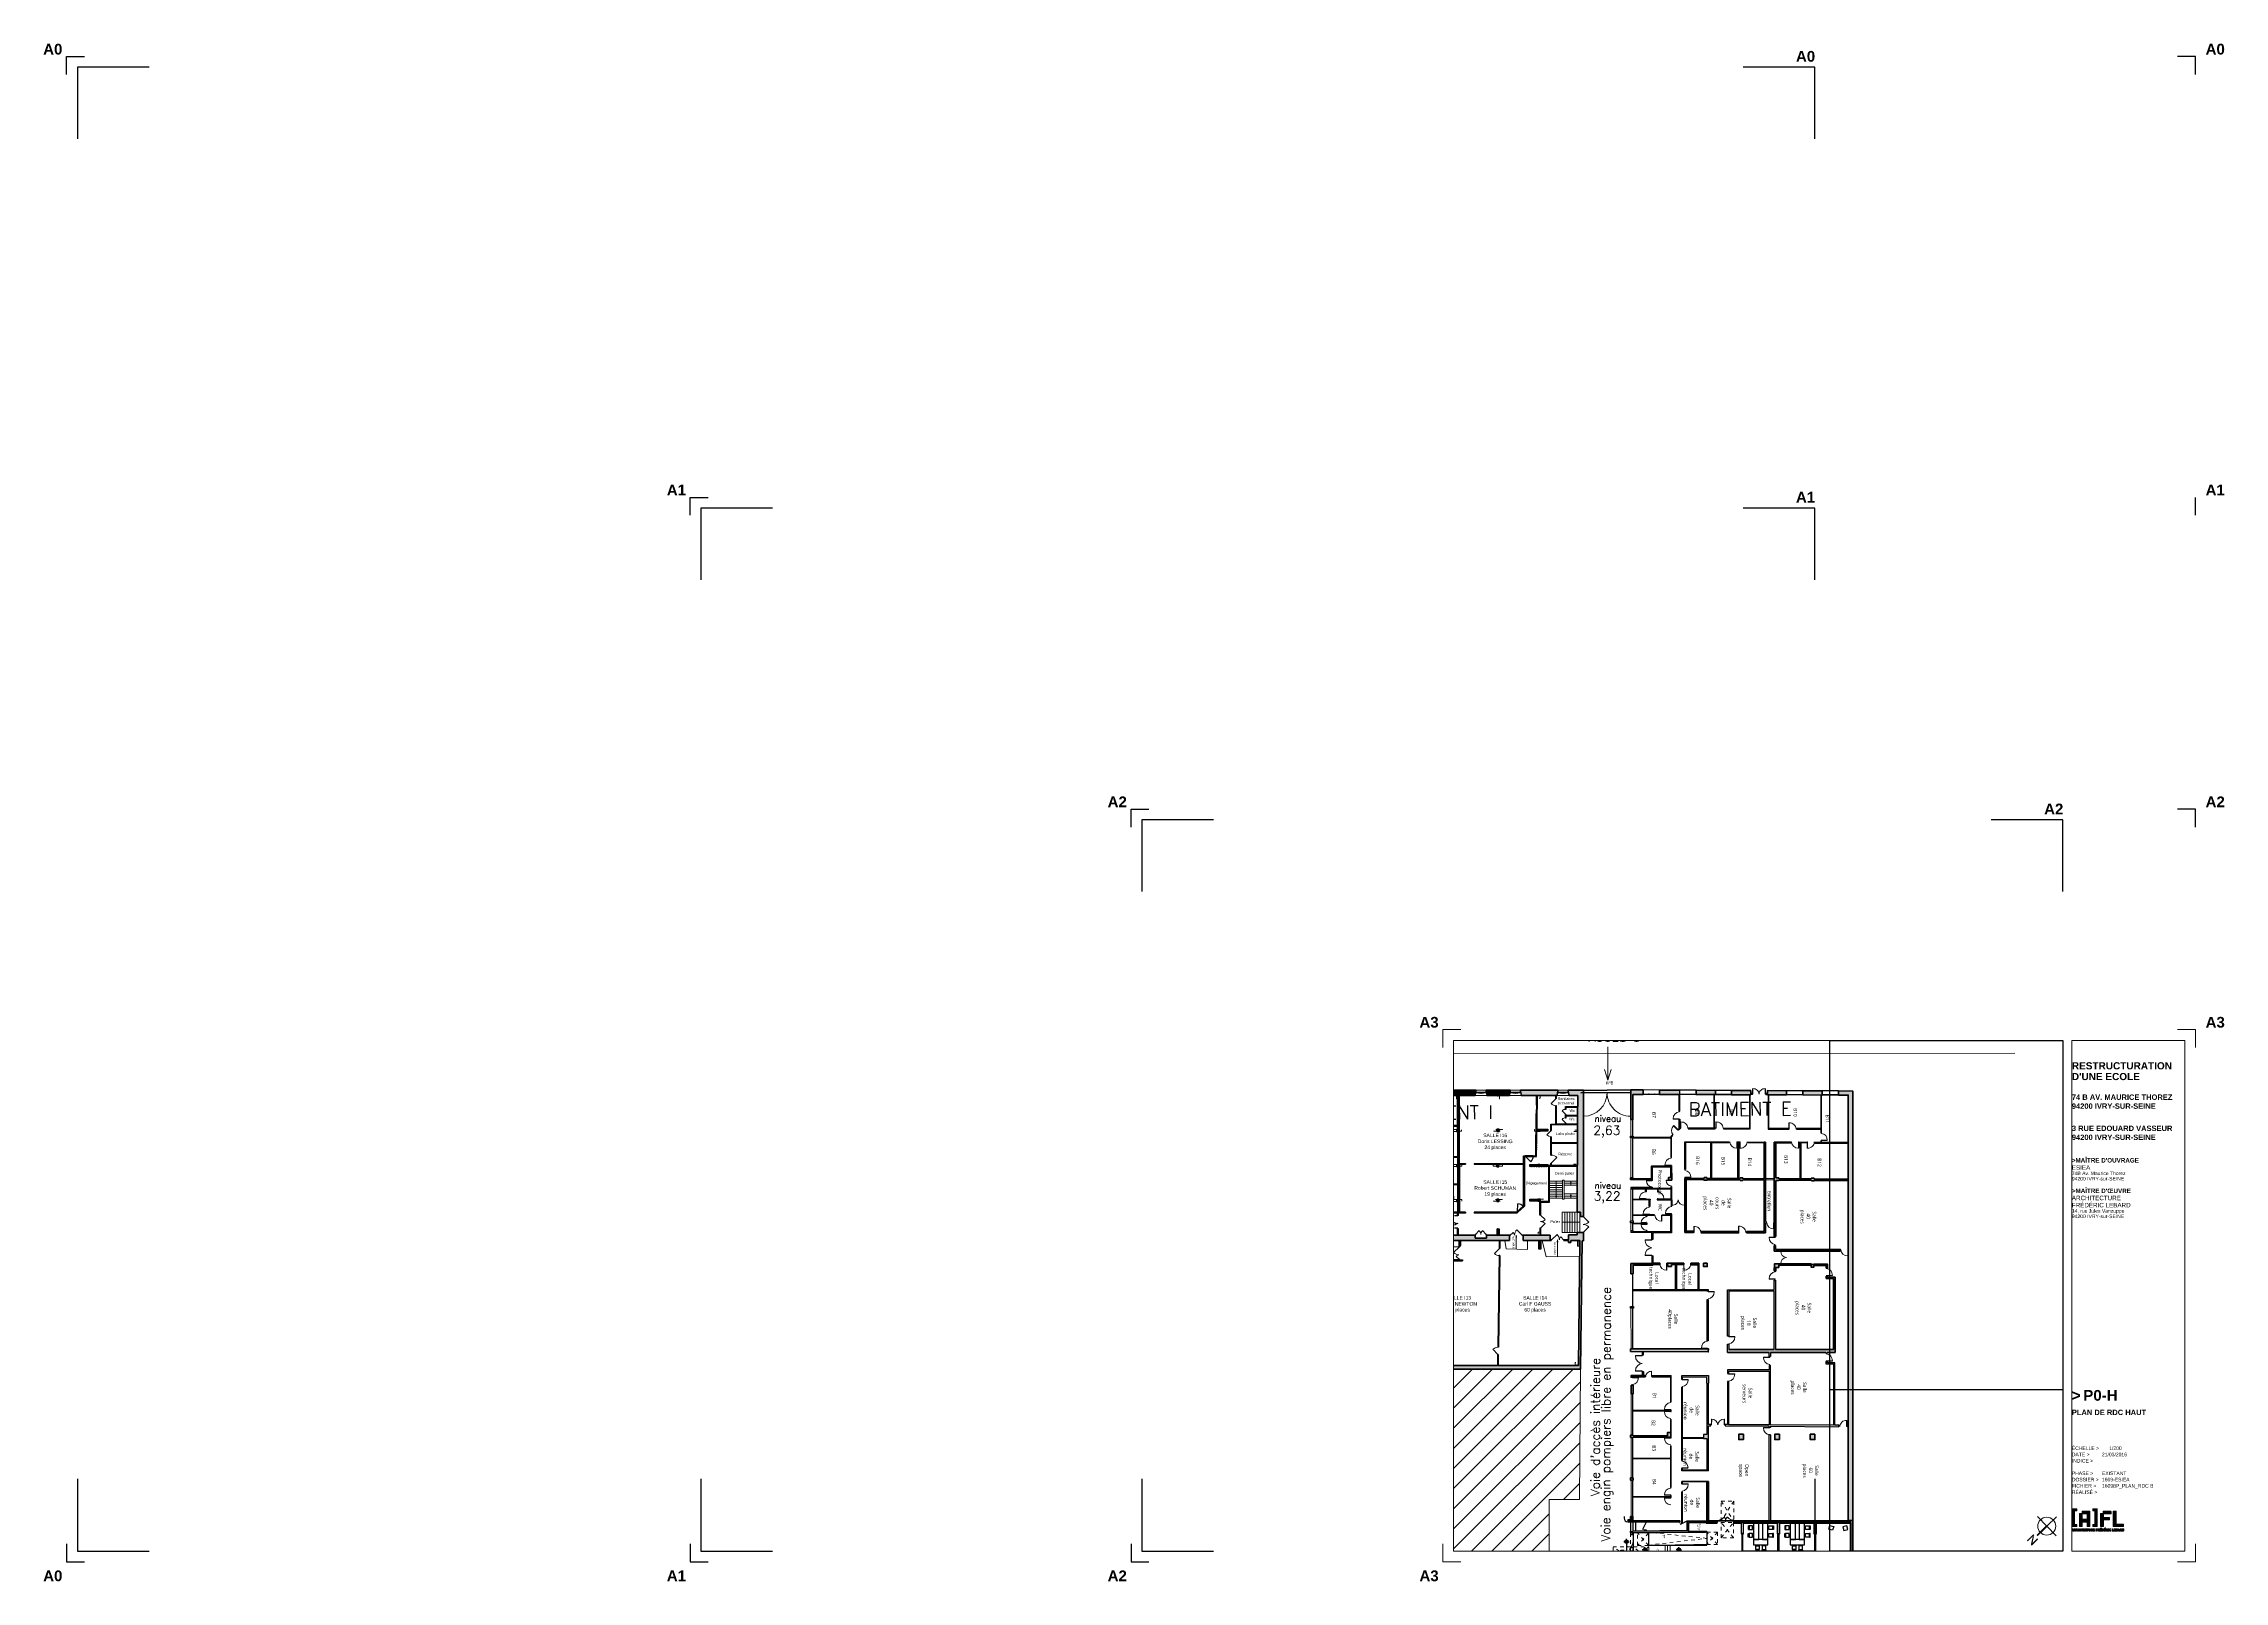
# Paper-space layout 'Présentation1' of a CAD drawing. Extents: x -79 to 43, y -2 to 84.
# The model-space entities are those that its viewports show. They can reach past a viewport. Long polylines and large blocks are cut down to what shows.
import ezdxf
from ezdxf.enums import TextEntityAlignment as Align

# ---------------------------------------------------------------- set-up
doc = ezdxf.new("R2010")
doc.units = 0
for name, pattern in [('ACAD_ISO03W100', [30, 12, -18]), ('CACHE', [0.375, 0.25, -0.125]), ('CACHE2', [4.7625, 3.175, -1.5875]), ('DASHED', [19.05, 12.7, -6.35])]:
    doc.linetypes.add(name, pattern=pattern)
doc.layers.get('0').update_dxf_attribs({"color": 50, "linetype": 'CONTINUOUS'})
for name, color, linetype in [('11_EPAIS', 4, 'CONTINUOUS'), ('12_MOYEN', 32, 'CONTINUOUS'), ('13_FIN', 6, 'CONTINUOUS'), ('14_POINTILLE', 2, 'DASHED'), ('15_GRIS FONCE', 251, 'CONTINUOUS'), ('16_GRIS MOYEN', 252, 'CONTINUOUS'), ('17_GRIS CLAIR', 253, 'CONTINUOUS'), ('18_COULEUR', 230, 'CONTINUOUS'), ('22_MOBILIER', 251, 'CONTINUOUS'), ('31_TXT GENERAL', 5, 'CONTINUOUS'), ('33_TXT COTATION', 140, 'CONTINUOUS'), ('LYTV_HACH PROJET', 21, 'CONTINUOUS'), ('LYTV_PROJET', 11, 'CONTINUOUS'), ('LYTV_REGULARISATION', 139, 'CONTINUOUS'), ('X-ZPP', 12, 'CACHE'), ('X-ZPT', 12, 'CONTINUOUS')]:
    doc.layers.add(name, color=color, linetype=linetype)
for name, color, linetype, lineweight in [('35_PMR', 242, 'CONTINUOUS', 13), ('Ar0-Cart', 3, 'CONTINUOUS', 18), ('Ar0-Hatch1', 1, 'CONTINUOUS', 5), ('Ar0-Texte1', 144, 'CONTINUOUS', 15), ('Ar0-Texte2', 6, 'CONTINUOUS', 15), ('Ar2-Coupe-Gras', 7, 'CONTINUOUS', 35), ('Ar2-Maçon', 7, 'CONTINUOUS', 35), ('Ar2-Vue-FIN', 9, 'CONTINUOUS', 9), ('Ar6-Cloison', 3, 'CONTINUOUS', 25), ('Ar7-Menuiserie', 4, 'CONTINUOUS', 9), ('Ar7-Porte', 4, 'CONTINUOUS', 9), ('Ar9-Mobilier', 4, 'CONTINUOUS', 9)]:
    doc.layers.add(name, color=color, linetype=linetype, lineweight=lineweight)
doc.layers.add('Ar0-Cart A2-A1-A0_inv', color=42, linetype='CONTINUOUS', plot=False)
doc.layers.add('Ar0-Cart_inv', color=42, linetype='CONTINUOUS', lineweight=18, plot=False)
doc.layers.add('Ar0-Invisible', color=42, linetype='CONTINUOUS', lineweight=5, plot=False)
doc.layers.get('0').off()
doc.layers.get('Ar9-Mobilier').off()
doc.layers.get('LYTV_HACH PROJET').off()
doc.styles.add('arial', font='arial.ttf', dxfattribs={"width": 0.9999})
doc.styles.add('GRAS', font='swissb.ttf')
doc.styles.add('HELV', font='swiss.ttf')
doc.styles.get("Standard").update_dxf_attribs({"font": 'romans.shx'})
doc.styles.add('TT', font='romans.shx', dxfattribs={"width": 0.7})
doc.linetypes.add('BATTING', pattern='A,0.00254,-2.54,[134,ltypeshp.shx,S=2.54,R=0,X=-2.54,Y=0],-5.08,[134,ltypeshp.shx,S=2.54,R=180,X=2.54,Y=0],-2.54', length=10.16254)
pattern_1 = [(45, (-34.518932, -1.3849037), (-0.00224506403, 0.00224506403), [])]
pattern_2 = [(45, (-6383.846737, -3243.526896), (-0.02245064, 0.02245064), [])]
pattern_3 = [(360, (-6383.846737, -3243.526896), (0.09525, 0.0549926), [0.0635, -0.127]), (120, (-6383.846737, -3243.526896), (-0.09524999, 0.05499262), [0.0635, -0.127]), (60, (-6383.846737, -3243.526896), (1e-08, 0.10998522), [-0.127, 0.0635])]

# ---------------------------------------------------------------- blocks, each defined once
blk = doc.blocks.new('a1')
for p, q in [((-0.75, 0), (0.75, 0)), ((0, 0), (0, -0.75))]:
    blk.add_line(p, q)
blk.add_circle((0, 0), 0.5)
for points in [[(-0.2, 0.85), (-0.12, 0.85), (-0.2, 1.35), (-0.12, 1.35)], [(-0.12, 1.22), (-0.12, 1.35), (0.13, 0.85), (0.12, 0.98)], [(0.13, 0.85), (0.2, 0.85), (0.12, 1.35), (0.2, 1.35)], [(-0.05, 0), (0.05, 0), (-0.05, 0.75), (0.05, 0.75)]]:
    blk.add_solid(points)
blk = doc.blocks.new('AFL')
at = {"lineweight": 0}
h = blk.add_hatch(dxfattribs=at)
h.set_pattern_fill('ANSI31', color=9, scale=0.001, style=0)
h.set_pattern_definition(pattern_1)
h.paths.add_polyline_path([(0.13, 0.87), (0.25, 0.87), (0.25, 0.98), (0, 0.98), (0, 0), (0.25, 0), (0.25, 0.11), (0.13, 0.11)])
h = blk.add_hatch(dxfattribs=at)
h.set_pattern_fill('ANSI31', color=9, scale=0.001, style=0)
h.set_pattern_definition(pattern_1)
edge = h.paths.add_edge_path()
edge.add_spline(control_points=[(0.99, 0), (0.99, 0), (0.99, 0.83), (0.99, 0.83)], knot_values=[24, 24, 24, 24, 25, 25, 25, 25], degree=3, periodic=0)
edge.add_spline(control_points=[(0.99, 0.83), (0.99, 0.83), (0.99, 0.84), (0.99, 0.84)], knot_values=[25, 25, 25, 25, 26, 26, 26, 26], degree=3, periodic=0)
edge.add_spline(control_points=[(0.99, 0.84), (0.99, 0.84), (0.99, 0.84), (0.99, 0.84)], knot_values=[0, 0, 0, 0, 1, 1, 1, 1], degree=3, periodic=0)
edge.add_spline(control_points=[(0.99, 0.84), (0.99, 0.84), (0.56, 0.84), (0.56, 0.84)], knot_values=[1, 1, 1, 1, 2, 2, 2, 2], degree=3, periodic=0)
edge.add_spline(control_points=[(0.56, 0.84), (0.56, 0.84), (0.56, 0.84), (0.56, 0.84)], knot_values=[2, 2, 2, 2, 3, 3, 3, 3], degree=3, periodic=0)
edge.add_spline(control_points=[(0.56, 0.84), (0.55, 0.84), (0.55, 0.83), (0.55, 0.83)], knot_values=[3, 3, 3, 3, 4, 4, 4, 4], degree=3, periodic=0)
edge.add_spline(control_points=[(0.55, 0.83), (0.55, 0.83), (0.55, 0.71), (0.55, 0.71)], knot_values=[4, 4, 4, 4, 4.99999, 4.99999, 4.99999, 4.99999], degree=3, periodic=0)
edge.add_spline(control_points=[(0.55, 0.71), (0.55, 0.71), (0.41, 0.71), (0.41, 0.71)], knot_values=[5.00001, 5.00001, 5.00001, 5.00001, 6, 6, 6, 6], degree=3, periodic=0)
edge.add_spline(control_points=[(0.41, 0.71), (0.41, 0.71), (0.4, 0.71), (0.4, 0.71)], knot_values=[6, 6, 6, 6, 7, 7, 7, 7], degree=3, periodic=0)
edge.add_spline(control_points=[(0.4, 0.71), (0.4, 0.71), (0.4, 0.71), (0.4, 0.71)], knot_values=[7, 7, 7, 7, 8, 8, 8, 8], degree=3, periodic=0)
edge.add_spline(control_points=[(0.4, 0.71), (0.4, 0.71), (0.4, 0), (0.4, 0)], knot_values=[8, 8, 8, 8, 9, 9, 9, 9], degree=3, periodic=0)
edge.add_spline(control_points=[(0.4, 0), (0.4, 0), (0.4, 0), (0.4, 0)], knot_values=[9, 9, 9, 9, 10, 10, 10, 10], degree=3, periodic=0)
edge.add_spline(control_points=[(0.4, 0), (0.4, 0), (0.41, 0), (0.41, 0)], knot_values=[10, 10, 10, 10, 11, 11, 11, 11], degree=3, periodic=0)
edge.add_spline(control_points=[(0.41, 0), (0.41, 0), (0.56, 0), (0.56, 0)], knot_values=[11.00001, 11.00001, 11.00001, 11.00001, 11.99999, 11.99999, 11.99999, 11.99999], degree=3, periodic=0)
edge.add_spline(control_points=[(0.56, 0), (0.56, 0), (0.56, 0), (0.56, 0)], knot_values=[12, 12, 12, 12, 13, 13, 13, 13], degree=3, periodic=0)
edge.add_spline(control_points=[(0.56, 0), (0.56, 0), (0.56, 0), (0.56, 0)], knot_values=[13, 13, 13, 13, 14, 14, 14, 14], degree=3, periodic=0)
edge.add_spline(control_points=[(0.56, 0), (0.56, 0), (0.56, 0.24), (0.56, 0.24)], knot_values=[14, 14, 14, 14, 14.99999, 14.99999, 14.99999, 14.99999], degree=3, periodic=0)
edge.add_spline(control_points=[(0.56, 0.24), (0.56, 0.24), (0.83, 0.24), (0.83, 0.24)], knot_values=[16.00001, 16.00001, 16.00001, 16.00001, 16.99999, 16.99999, 16.99999, 16.99999], degree=3, periodic=0)
edge.add_spline(control_points=[(0.83, 0.24), (0.83, 0.24), (0.83, 0), (0.83, 0)], knot_values=[18.00001, 18.00001, 18.00001, 18.00001, 19, 19, 19, 19], degree=3, periodic=0)
edge.add_spline(control_points=[(0.83, 0), (0.83, 0), (0.83, 0), (0.83, 0), (0.83, 0), (0.84, -0.01), (0.84, -0.01)], knot_values=[19, 19, 19, 19, 20, 20, 20, 21, 21, 21, 21], degree=3, periodic=0)
edge.add_spline(control_points=[(0.84, -0.01), (0.84, -0.01), (0.99, -0.01), (0.99, -0.01)], knot_values=[21.00001, 21.00001, 21.00001, 21.00001, 21.99999, 21.99999, 21.99999, 21.99999], degree=3, periodic=0)
edge.add_spline(control_points=[(0.99, -0.01), (0.99, -0.01), (0.99, 0), (0.99, 0)], knot_values=[22, 22, 22, 22, 23, 23, 23, 23], degree=3, periodic=0)
edge.add_spline(control_points=[(0.99, 0), (0.99, 0), (0.99, 0), (0.99, 0)], knot_values=[23, 23, 23, 23, 24, 24, 24, 24], degree=3, periodic=0)
h.paths.add_polyline_path([(0.83, 0.4), (0.56, 0.4), (0.56, 0.7), (0.83, 0.7)], flags=16)
h = blk.add_hatch(dxfattribs=at)
h.set_pattern_fill('ANSI31', color=9, scale=0.001, style=0)
h.set_pattern_definition(pattern_1)
h.paths.add_polyline_path([(1.4, 0.98), (1.15, 0.98), (1.15, 0.87), (1.26, 0.87), (1.26, 0.11), (1.15, 0.11), (1.15, 0), (1.4, 0)])
h = blk.add_hatch(dxfattribs=at)
h.set_pattern_fill('ANSI31', color=9, scale=0.001, style=0)
h.set_pattern_definition(pattern_1)
edge = h.paths.add_edge_path()
edge.add_spline(control_points=[(1.58, 0.71), (1.58, 0.71), (1.58, 0), (1.58, 0)], knot_values=[8, 8, 8, 8, 9, 9, 9, 9], degree=3, periodic=0)
edge.add_spline(control_points=[(1.58, 0), (1.58, 0), (1.58, 0), (1.58, 0)], knot_values=[9, 9, 9, 9, 10, 10, 10, 10], degree=3, periodic=0)
edge.add_spline(control_points=[(1.58, 0), (1.58, 0), (1.58, -0.01), (1.59, -0.01)], knot_values=[10, 10, 10, 10, 11, 11, 11, 11], degree=3, periodic=0)
edge.add_spline(control_points=[(1.59, -0.01), (1.59, -0.01), (1.74, -0.01), (1.74, -0.01)], knot_values=[11.00001, 11.00001, 11.00001, 11.00001, 12, 12, 12, 12], degree=3, periodic=0)
edge.add_spline(control_points=[(1.74, -0.01), (1.74, -0.01), (1.74, 0), (1.74, 0)], knot_values=[12, 12, 12, 12, 13, 13, 13, 13], degree=3, periodic=0)
edge.add_spline(control_points=[(1.74, 0), (1.74, 0), (1.74, 0), (1.74, 0)], knot_values=[13, 13, 13, 13, 14, 14, 14, 14], degree=3, periodic=0)
edge.add_spline(control_points=[(1.74, 0), (1.74, 0), (1.74, 0.36), (1.74, 0.36)], knot_values=[14, 14, 14, 14, 15, 15, 15, 15], degree=3, periodic=0)
edge.add_spline(control_points=[(1.74, 0.36), (1.74, 0.36), (2.07, 0.36), (2.07, 0.36)], knot_values=[15, 15, 15, 15, 16, 16, 16, 16], degree=3, periodic=0)
edge.add_spline(control_points=[(2.07, 0.36), (2.08, 0.36), (2.08, 0.36), (2.08, 0.36)], knot_values=[16, 16, 16, 16, 17, 17, 17, 17], degree=3, periodic=0)
edge.add_spline(control_points=[(2.08, 0.36), (2.08, 0.36), (2.08, 0.36), (2.08, 0.36)], knot_values=[17, 17, 17, 17, 18, 18, 18, 18], degree=3, periodic=0)
edge.add_spline(control_points=[(2.08, 0.36), (2.08, 0.36), (2.08, 0.48), (2.08, 0.48)], knot_values=[18, 18, 18, 18, 19, 19, 19, 19], degree=3, periodic=0)
edge.add_spline(control_points=[(2.08, 0.48), (2.08, 0.48), (2.08, 0.48), (2.08, 0.49)], knot_values=[19, 19, 19, 19, 20, 20, 20, 20], degree=3, periodic=0)
edge.add_spline(control_points=[(2.08, 0.49), (2.08, 0.49), (2.08, 0.49), (2.07, 0.49)], knot_values=[20, 20, 20, 20, 21, 21, 21, 21], degree=3, periodic=0)
edge.add_spline(control_points=[(2.07, 0.49), (2.07, 0.49), (1.74, 0.49), (1.74, 0.49)], knot_values=[21, 21, 21, 21, 21.99999, 21.99999, 21.99999, 21.99999], degree=3, periodic=0)
edge.add_spline(control_points=[(1.74, 0.49), (1.74, 0.49), (1.74, 0.7), (1.74, 0.7)], knot_values=[22.00001, 22.00001, 22.00001, 22.00001, 23, 23, 23, 23], degree=3, periodic=0)
edge.add_spline(control_points=[(1.74, 0.7), (1.74, 0.7), (2.16, 0.7), (2.16, 0.7)], knot_values=[23, 23, 23, 23, 24, 24, 24, 24], degree=3, periodic=0)
edge.add_spline(control_points=[(2.16, 0.7), (2.16, 0.7), (2.16, 0.7), (2.16, 0.7)], knot_values=[24, 24, 24, 24, 25, 25, 25, 25], degree=3, periodic=0)
edge.add_spline(control_points=[(2.16, 0.7), (2.16, 0.71), (2.17, 0.71), (2.17, 0.71)], knot_values=[25, 25, 25, 25, 26, 26, 26, 26], degree=3, periodic=0)
edge.add_spline(control_points=[(2.17, 0.71), (2.17, 0.71), (2.17, 0.83), (2.17, 0.83)], knot_values=[26, 26, 26, 26, 27, 27, 27, 27], degree=3, periodic=0)
edge.add_spline(control_points=[(2.17, 0.83), (2.17, 0.83), (2.16, 0.83), (2.16, 0.83)], knot_values=[27, 27, 27, 27, 28, 28, 28, 28], degree=3, periodic=0)
edge.add_spline(control_points=[(2.16, 0.83), (2.16, 0.84), (2.16, 0.84), (2.16, 0.84)], knot_values=[0, 0, 0, 0, 1, 1, 1, 1], degree=3, periodic=0)
edge.add_spline(control_points=[(2.16, 0.84), (2.16, 0.84), (1.74, 0.84), (1.74, 0.84)], knot_values=[1, 1, 1, 1, 2, 2, 2, 2], degree=3, periodic=0)
edge.add_spline(control_points=[(1.74, 0.84), (1.74, 0.84), (1.73, 0.84), (1.73, 0.83)], knot_values=[2, 2, 2, 2, 3, 3, 3, 3], degree=3, periodic=0)
edge.add_spline(control_points=[(1.73, 0.83), (1.73, 0.83), (1.73, 0.83), (1.73, 0.83)], knot_values=[3, 3, 3, 3, 4, 4, 4, 4], degree=3, periodic=0)
edge.add_spline(control_points=[(1.73, 0.83), (1.73, 0.83), (1.73, 0.71), (1.73, 0.71)], knot_values=[4, 4, 4, 4, 4.99999, 4.99999, 4.99999, 4.99999], degree=3, periodic=0)
edge.add_spline(control_points=[(1.73, 0.71), (1.73, 0.71), (1.59, 0.71), (1.59, 0.71)], knot_values=[5.00001, 5.00001, 5.00001, 5.00001, 6, 6, 6, 6], degree=3, periodic=0)
edge.add_spline(control_points=[(1.59, 0.71), (1.58, 0.71), (1.58, 0.71), (1.58, 0.71)], knot_values=[6, 6, 6, 6, 7, 7, 7, 7], degree=3, periodic=0)
edge.add_spline(control_points=[(1.58, 0.71), (1.58, 0.71), (1.58, 0.71), (1.58, 0.71)], knot_values=[7, 7, 7, 7, 8, 8, 8, 8], degree=3, periodic=0)
h = blk.add_hatch(dxfattribs=at)
h.set_pattern_fill('ANSI31', color=9, scale=0.001, style=0)
h.set_pattern_definition(pattern_1)
edge = h.paths.add_edge_path()
edge.add_spline(control_points=[(2.45, 0.13), (2.45, 0.13), (2.45, 0.83), (2.45, 0.83)], knot_values=[2, 2, 2, 2, 3, 3, 3, 3], degree=3, periodic=0)
edge.add_spline(control_points=[(2.45, 0.83), (2.45, 0.83), (2.45, 0.83), (2.45, 0.84)], knot_values=[3, 3, 3, 3, 4, 4, 4, 4], degree=3, periodic=0)
edge.add_spline(control_points=[(2.45, 0.84), (2.44, 0.84), (2.44, 0.84), (2.44, 0.84)], knot_values=[4, 4, 4, 4, 5, 5, 5, 5], degree=3, periodic=0)
edge.add_spline(control_points=[(2.44, 0.84), (2.44, 0.84), (2.29, 0.84), (2.29, 0.84)], knot_values=[5, 5, 5, 5, 6, 6, 6, 6], degree=3, periodic=0)
edge.add_spline(control_points=[(2.29, 0.84), (2.29, 0.84), (2.29, 0.84), (2.29, 0.84)], knot_values=[6, 6, 6, 6, 7, 7, 7, 7], degree=3, periodic=0)
edge.add_spline(control_points=[(2.29, 0.84), (2.29, 0.83), (2.29, 0.83), (2.29, 0.83)], knot_values=[7, 7, 7, 7, 8, 8, 8, 8], degree=3, periodic=0)
edge.add_spline(control_points=[(2.29, 0.83), (2.29, 0.83), (2.29, 0), (2.29, 0)], knot_values=[8, 8, 8, 8, 9, 9, 9, 9], degree=3, periodic=0)
edge.add_spline(control_points=[(2.29, 0), (2.29, 0), (2.29, 0), (2.29, 0)], knot_values=[9, 9, 9, 9, 10, 10, 10, 10], degree=3, periodic=0)
edge.add_spline(control_points=[(2.29, 0), (2.29, -0.01), (2.29, -0.01), (2.29, -0.01)], knot_values=[10, 10, 10, 10, 11, 11, 11, 11], degree=3, periodic=0)
edge.add_spline(control_points=[(2.29, -0.01), (2.29, -0.01), (2.86, -0.01), (2.86, -0.01)], knot_values=[11, 11, 11, 11, 12, 12, 12, 12], degree=3, periodic=0)
edge.add_spline(control_points=[(2.86, -0.01), (2.87, -0.01), (2.87, 0), (2.87, 0)], knot_values=[12, 12, 12, 12, 13, 13, 13, 13], degree=3, periodic=0)
edge.add_spline(control_points=[(2.87, 0), (2.87, 0), (2.87, 0), (2.87, 0)], knot_values=[13, 13, 13, 13, 14, 14, 14, 14], degree=3, periodic=0)
edge.add_spline(control_points=[(2.87, 0), (2.87, 0), (2.87, 0.13), (2.87, 0.13)], knot_values=[14, 14, 14, 14, 15, 15, 15, 15], degree=3, periodic=0)
edge.add_spline(control_points=[(2.87, 0.13), (2.87, 0.13), (2.87, 0.13), (2.87, 0.13)], knot_values=[15, 15, 15, 15, 16, 16, 16, 16], degree=3, periodic=0)
edge.add_spline(control_points=[(2.87, 0.13), (2.87, 0.13), (2.87, 0.13), (2.86, 0.13)], knot_values=[0, 0, 0, 0, 1, 1, 1, 1], degree=3, periodic=0)
edge.add_spline(control_points=[(2.86, 0.13), (2.86, 0.13), (2.45, 0.13), (2.45, 0.13)], knot_values=[1, 1, 1, 1, 2, 2, 2, 2], degree=3, periodic=0)
h = blk.add_hatch(dxfattribs=at)
h.set_pattern_fill('ANSI31', color=9, scale=0.001, style=0)
h.set_pattern_definition(pattern_1)
edge = h.paths.add_edge_path()
edge.add_spline(control_points=[(0.07, -0.26), (0.07, -0.26), (0.04, -0.14), (0.04, -0.14)], knot_values=[16.00001, 16.00001, 16.00001, 16.00001, 16.99999, 16.99999, 16.99999, 16.99999], degree=3, periodic=0)
edge.add_spline(control_points=[(0.04, -0.14), (0.04, -0.14), (0.03, -0.14), (0.03, -0.14)], knot_values=[15, 15, 15, 15, 16, 16, 16, 16], degree=3, periodic=0)
edge.add_spline(control_points=[(0.03, -0.14), (0.03, -0.14), (0.02, -0.14), (0.02, -0.14)], knot_values=[14, 14, 14, 14, 15, 15, 15, 15], degree=3, periodic=0)
edge.add_spline(control_points=[(0.02, -0.14), (0.02, -0.14), (0.02, -0.14), (0.02, -0.14)], knot_values=[13, 13, 13, 13, 14, 14, 14, 14], degree=3, periodic=0)
edge.add_spline(control_points=[(0.02, -0.14), (0.02, -0.14), (-0.02, -0.26), (-0.02, -0.26)], knot_values=[12.00001, 12.00001, 12.00001, 12.00001, 12.99999, 12.99999, 12.99999, 12.99999], degree=3, periodic=0)
edge.add_spline(control_points=[(-0.02, -0.26), (-0.02, -0.26), (-0.02, -0.26), (-0.02, -0.26)], knot_values=[11, 11, 11, 11, 12, 12, 12, 12], degree=3, periodic=0)
edge.add_spline(control_points=[(-0.02, -0.26), (-0.02, -0.26), (-0.02, -0.26), (-0.02, -0.26)], knot_values=[10, 10, 10, 10, 11, 11, 11, 11], degree=3, periodic=0)
edge.add_spline(control_points=[(-0.02, -0.26), (-0.02, -0.26), (0, -0.26), (0, -0.26)], knot_values=[9, 9, 9, 9, 10, 10, 10, 10], degree=3, periodic=0)
edge.add_spline(control_points=[(0, -0.26), (0, -0.26), (0, -0.26), (0, -0.26)], knot_values=[8, 8, 8, 8, 9, 9, 9, 9], degree=3, periodic=0)
edge.add_spline(control_points=[(0, -0.26), (0, -0.26), (0.01, -0.24), (0.01, -0.24)], knot_values=[7, 7, 7, 7, 8, 8, 8, 8], degree=3, periodic=0)
edge.add_spline(control_points=[(0.01, -0.24), (0.01, -0.24), (0.01, -0.24), (0.01, -0.24)], knot_values=[6, 6, 6, 6, 7, 7, 7, 7], degree=3, periodic=0)
edge.add_spline(control_points=[(0.01, -0.24), (0.01, -0.24), (0.04, -0.24), (0.04, -0.24)], knot_values=[5, 5, 5, 5, 6, 6, 6, 6], degree=3, periodic=0)
edge.add_spline(control_points=[(0.04, -0.24), (0.04, -0.24), (0.04, -0.24), (0.04, -0.24)], knot_values=[4, 4, 4, 4, 5, 5, 5, 5], degree=3, periodic=0)
edge.add_spline(control_points=[(0.04, -0.24), (0.04, -0.24), (0.05, -0.26), (0.05, -0.26)], knot_values=[3.000037, 3.000037, 3.000037, 3.000037, 3.999962, 3.999962, 3.999962, 3.999962], degree=3, periodic=0)
edge.add_spline(control_points=[(0.05, -0.26), (0.05, -0.26), (0.05, -0.26), (0.05, -0.26)], knot_values=[2, 2, 2, 2, 3, 3, 3, 3], degree=3, periodic=0)
edge.add_spline(control_points=[(0.05, -0.26), (0.05, -0.26), (0.07, -0.26), (0.07, -0.26)], knot_values=[1, 1, 1, 1, 2, 2, 2, 2], degree=3, periodic=0)
edge.add_spline(control_points=[(0.07, -0.26), (0.07, -0.26), (0.08, -0.26), (0.08, -0.26)], knot_values=[0, 0, 0, 0, 1, 1, 1, 1], degree=3, periodic=0)
edge.add_spline(control_points=[(0.08, -0.26), (0.08, -0.26), (0.07, -0.26), (0.07, -0.26)], knot_values=[17, 17, 17, 17, 18, 18, 18, 18], degree=3, periodic=0)
edge = h.paths.add_edge_path(flags=16)
edge.add_spline(control_points=[(0.03, -0.19), (0.03, -0.19), (0.04, -0.22), (0.04, -0.22)], knot_values=[9.000018, 9.000018, 9.000018, 9.000018, 9.99998, 9.99998, 9.99998, 9.99998], degree=3, periodic=0)
edge.add_spline(control_points=[(0.04, -0.22), (0.04, -0.22), (0.04, -0.22), (0.04, -0.22)], knot_values=[8, 8, 8, 8, 9, 9, 9, 9], degree=3, periodic=0)
edge.add_spline(control_points=[(0.04, -0.22), (0.04, -0.22), (0.04, -0.22), (0.03, -0.22)], knot_values=[7, 7, 7, 7, 8, 8, 8, 8], degree=3, periodic=0)
edge.add_spline(control_points=[(0.03, -0.22), (0.03, -0.22), (0.02, -0.22), (0.02, -0.22)], knot_values=[6, 6, 6, 6, 7, 7, 7, 7], degree=3, periodic=0)
edge.add_spline(control_points=[(0.02, -0.22), (0.02, -0.22), (0.02, -0.22), (0.02, -0.22)], knot_values=[5, 5, 5, 5, 6, 6, 6, 6], degree=3, periodic=0)
edge.add_spline(control_points=[(0.02, -0.22), (0.02, -0.22), (0.02, -0.22), (0.02, -0.22)], knot_values=[4, 4, 4, 4, 5, 5, 5, 5], degree=3, periodic=0)
edge.add_spline(control_points=[(0.02, -0.22), (0.02, -0.22), (0.02, -0.19), (0.02, -0.19)], knot_values=[3.000021, 3.000021, 3.000021, 3.000021, 3.999982, 3.999982, 3.999982, 3.999982], degree=3, periodic=0)
edge.add_spline(control_points=[(0.02, -0.19), (0.02, -0.19), (0.02, -0.18), (0.03, -0.18)], knot_values=[2, 2, 2, 2, 3, 3, 3, 3], degree=3, periodic=0)
edge.add_spline(control_points=[(0.03, -0.18), (0.03, -0.18), (0.03, -0.18), (0.03, -0.18)], knot_values=[1.000175, 1.000175, 1.000175, 1.000175, 1.999773, 1.999773, 1.999773, 1.999773], degree=3, periodic=0)
edge.add_spline(control_points=[(0.03, -0.18), (0.03, -0.18), (0.03, -0.19), (0.03, -0.19)], knot_values=[0, 0, 0, 0, 1, 1, 1, 1], degree=3, periodic=0)
h = blk.add_hatch(dxfattribs=at)
h.set_pattern_fill('ANSI31', color=9, scale=0.001, style=0)
h.set_pattern_definition(pattern_1)
h.paths.add_polyline_path([(0.12, -0.21), (0.14, -0.21), (0.14, -0.21), (0.16, -0.26, 0.250472), (0.16, -0.26), (0.19, -0.26, 0.389448), (0.19, -0.26), (0.17, -0.21, -0.365562), (0.17, -0.2, 0.790127), (0.15, -0.14), (0.1, -0.14, 0.310699), (0.1, -0.14), (0.1, -0.26, 0.31214), (0.1, -0.26), (0.12, -0.26, 0.316114), (0.12, -0.26), (0.12, -0.21, -0.524188)])
h.paths.add_polyline_path([(0.12, -0.19, -0.524188), (0.12, -0.19), (0.12, -0.16, -0.521728), (0.12, -0.16), (0.14, -0.16, -1.041293), (0.14, -0.19)], flags=16)
h = blk.add_hatch(dxfattribs=at)
h.set_pattern_fill('ANSI31', color=9, scale=0.001, style=0)
h.set_pattern_definition(pattern_1)
edge = h.paths.add_edge_path()
edge.add_spline(control_points=[(0.22, -0.17), (0.22, -0.17), (0.22, -0.23), (0.22, -0.23)], knot_values=[4, 4, 4, 4, 5, 5, 5, 5], degree=3, periodic=0)
edge.add_spline(control_points=[(0.22, -0.23), (0.22, -0.25), (0.23, -0.27), (0.26, -0.27)], knot_values=[3, 3, 3, 3, 4, 4, 4, 4], degree=3, periodic=0)
edge.add_spline(control_points=[(0.26, -0.27), (0.26, -0.27), (0.27, -0.27), (0.27, -0.27)], knot_values=[2, 2, 2, 2, 3, 3, 3, 3], degree=3, periodic=0)
edge.add_spline(control_points=[(0.27, -0.27), (0.28, -0.27), (0.29, -0.26), (0.29, -0.26)], knot_values=[1, 1, 1, 1, 2, 2, 2, 2], degree=3, periodic=0)
edge.add_spline(control_points=[(0.29, -0.26), (0.3, -0.25), (0.3, -0.24), (0.3, -0.24)], knot_values=[0, 0, 0, 0, 1, 1, 1, 1], degree=3, periodic=0)
edge.add_spline(control_points=[(0.3, -0.24), (0.3, -0.24), (0.3, -0.24), (0.3, -0.24)], knot_values=[23, 23, 23, 23, 24, 24, 24, 24], degree=3, periodic=0)
edge.add_spline(control_points=[(0.3, -0.24), (0.3, -0.24), (0.28, -0.23), (0.28, -0.23)], knot_values=[22, 22, 22, 22, 22.999967, 22.999967, 22.999967, 22.999967], degree=3, periodic=0)
edge.add_spline(control_points=[(0.28, -0.23), (0.28, -0.23), (0.28, -0.23), (0.28, -0.23)], knot_values=[21, 21, 21, 21, 22, 22, 22, 22], degree=3, periodic=0)
edge.add_spline(control_points=[(0.28, -0.23), (0.28, -0.23), (0.28, -0.23), (0.28, -0.24)], knot_values=[20, 20, 20, 20, 21, 21, 21, 21], degree=3, periodic=0)
edge.add_spline(control_points=[(0.28, -0.24), (0.28, -0.24), (0.27, -0.25), (0.27, -0.25)], knot_values=[19, 19, 19, 19, 20, 20, 20, 20], degree=3, periodic=0)
edge.add_spline(control_points=[(0.27, -0.25), (0.27, -0.25), (0.26, -0.25), (0.26, -0.25)], knot_values=[18, 18, 18, 18, 19, 19, 19, 19], degree=3, periodic=0)
edge.add_spline(control_points=[(0.26, -0.25), (0.25, -0.25), (0.24, -0.24), (0.24, -0.23)], knot_values=[17, 17, 17, 17, 18, 18, 18, 18], degree=3, periodic=0)
edge.add_spline(control_points=[(0.24, -0.23), (0.24, -0.23), (0.24, -0.17), (0.24, -0.17)], knot_values=[16, 16, 16, 16, 17, 17, 17, 17], degree=3, periodic=0)
edge.add_spline(control_points=[(0.24, -0.17), (0.24, -0.16), (0.25, -0.15), (0.26, -0.15)], knot_values=[15, 15, 15, 15, 16, 16, 16, 16], degree=3, periodic=0)
edge.add_spline(control_points=[(0.26, -0.15), (0.26, -0.15), (0.27, -0.15), (0.27, -0.15)], knot_values=[14, 14, 14, 14, 15, 15, 15, 15], degree=3, periodic=0)
edge.add_spline(control_points=[(0.27, -0.15), (0.27, -0.15), (0.28, -0.16), (0.28, -0.16)], knot_values=[13, 13, 13, 13, 14, 14, 14, 14], degree=3, periodic=0)
edge.add_spline(control_points=[(0.28, -0.16), (0.28, -0.17), (0.28, -0.17), (0.28, -0.17)], knot_values=[12, 12, 12, 12, 13, 13, 13, 13], degree=3, periodic=0)
edge.add_spline(control_points=[(0.28, -0.17), (0.28, -0.17), (0.28, -0.17), (0.28, -0.17)], knot_values=[11, 11, 11, 11, 12, 12, 12, 12], degree=3, periodic=0)
edge.add_spline(control_points=[(0.28, -0.17), (0.28, -0.17), (0.3, -0.16), (0.3, -0.16)], knot_values=[10, 10, 10, 10, 10.99996, 10.99996, 10.99996, 10.99996], degree=3, periodic=0)
edge.add_spline(control_points=[(0.3, -0.16), (0.3, -0.16), (0.3, -0.16), (0.3, -0.16)], knot_values=[9, 9, 9, 9, 10, 10, 10, 10], degree=3, periodic=0)
edge.add_spline(control_points=[(0.3, -0.16), (0.3, -0.16), (0.3, -0.15), (0.29, -0.14)], knot_values=[8, 8, 8, 8, 9, 9, 9, 9], degree=3, periodic=0)
edge.add_spline(control_points=[(0.29, -0.14), (0.28, -0.14), (0.28, -0.13), (0.27, -0.13)], knot_values=[7, 7, 7, 7, 8, 8, 8, 8], degree=3, periodic=0)
edge.add_spline(control_points=[(0.27, -0.13), (0.27, -0.13), (0.26, -0.13), (0.26, -0.13)], knot_values=[6, 6, 6, 6, 7, 7, 7, 7], degree=3, periodic=0)
edge.add_spline(control_points=[(0.26, -0.13), (0.23, -0.13), (0.22, -0.15), (0.22, -0.17)], knot_values=[5, 5, 5, 5, 6, 6, 6, 6], degree=3, periodic=0)
h = blk.add_hatch(dxfattribs=at)
h.set_pattern_fill('ANSI31', color=9, scale=0.001, style=0)
h.set_pattern_definition(pattern_1)
edge = h.paths.add_edge_path()
edge.add_spline(control_points=[(0.42, -0.26), (0.42, -0.26), (0.42, -0.14), (0.42, -0.14)], knot_values=[22, 22, 22, 22, 23, 23, 23, 23], degree=3, periodic=0)
edge.add_spline(control_points=[(0.42, -0.14), (0.42, -0.14), (0.42, -0.14), (0.42, -0.14)], knot_values=[21, 21, 21, 21, 22, 22, 22, 22], degree=3, periodic=0)
edge.add_spline(control_points=[(0.42, -0.14), (0.42, -0.14), (0.4, -0.14), (0.4, -0.14)], knot_values=[20, 20, 20, 20, 21, 21, 21, 21], degree=3, periodic=0)
edge.add_spline(control_points=[(0.4, -0.14), (0.4, -0.14), (0.4, -0.14), (0.4, -0.14)], knot_values=[19, 19, 19, 19, 20, 20, 20, 20], degree=3, periodic=0)
edge.add_spline(control_points=[(0.4, -0.14), (0.4, -0.14), (0.4, -0.19), (0.4, -0.19)], knot_values=[18, 18, 18, 18, 19, 19, 19, 19], degree=3, periodic=0)
edge.add_spline(control_points=[(0.4, -0.19), (0.4, -0.19), (0.4, -0.19), (0.4, -0.19)], knot_values=[17, 17, 17, 17, 18, 18, 18, 18], degree=3, periodic=0)
edge.add_spline(control_points=[(0.4, -0.19), (0.4, -0.19), (0.36, -0.19), (0.36, -0.19)], knot_values=[16, 16, 16, 16, 17, 17, 17, 17], degree=3, periodic=0)
edge.add_spline(control_points=[(0.36, -0.19), (0.36, -0.19), (0.36, -0.19), (0.36, -0.19)], knot_values=[15, 15, 15, 15, 16, 16, 16, 16], degree=3, periodic=0)
edge.add_spline(control_points=[(0.36, -0.19), (0.36, -0.19), (0.36, -0.14), (0.36, -0.14)], knot_values=[14, 14, 14, 14, 15, 15, 15, 15], degree=3, periodic=0)
edge.add_spline(control_points=[(0.36, -0.14), (0.36, -0.14), (0.36, -0.14), (0.35, -0.14)], knot_values=[13, 13, 13, 13, 14, 14, 14, 14], degree=3, periodic=0)
edge.add_spline(control_points=[(0.35, -0.14), (0.35, -0.14), (0.33, -0.14), (0.33, -0.14)], knot_values=[12, 12, 12, 12, 13, 13, 13, 13], degree=3, periodic=0)
edge.add_spline(control_points=[(0.33, -0.14), (0.33, -0.14), (0.33, -0.14), (0.33, -0.14)], knot_values=[11, 11, 11, 11, 12, 12, 12, 12], degree=3, periodic=0)
edge.add_spline(control_points=[(0.33, -0.14), (0.33, -0.14), (0.33, -0.26), (0.33, -0.26)], knot_values=[10, 10, 10, 10, 11, 11, 11, 11], degree=3, periodic=0)
edge.add_spline(control_points=[(0.33, -0.26), (0.33, -0.26), (0.33, -0.26), (0.33, -0.26)], knot_values=[9, 9, 9, 9, 10, 10, 10, 10], degree=3, periodic=0)
edge.add_spline(control_points=[(0.33, -0.26), (0.33, -0.26), (0.35, -0.26), (0.35, -0.26)], knot_values=[8, 8, 8, 8, 9, 9, 9, 9], degree=3, periodic=0)
edge.add_spline(control_points=[(0.35, -0.26), (0.36, -0.26), (0.36, -0.26), (0.36, -0.26)], knot_values=[7, 7, 7, 7, 8, 8, 8, 8], degree=3, periodic=0)
edge.add_spline(control_points=[(0.36, -0.26), (0.36, -0.26), (0.36, -0.21), (0.36, -0.21)], knot_values=[6, 6, 6, 6, 7, 7, 7, 7], degree=3, periodic=0)
edge.add_spline(control_points=[(0.36, -0.21), (0.36, -0.21), (0.36, -0.21), (0.36, -0.21)], knot_values=[5, 5, 5, 5, 6, 6, 6, 6], degree=3, periodic=0)
edge.add_spline(control_points=[(0.36, -0.21), (0.36, -0.21), (0.4, -0.21), (0.4, -0.21)], knot_values=[4, 4, 4, 4, 5, 5, 5, 5], degree=3, periodic=0)
edge.add_spline(control_points=[(0.4, -0.21), (0.4, -0.21), (0.4, -0.21), (0.4, -0.21)], knot_values=[3, 3, 3, 3, 4, 4, 4, 4], degree=3, periodic=0)
edge.add_spline(control_points=[(0.4, -0.21), (0.4, -0.21), (0.4, -0.26), (0.4, -0.26)], knot_values=[2, 2, 2, 2, 3, 3, 3, 3], degree=3, periodic=0)
edge.add_spline(control_points=[(0.4, -0.26), (0.4, -0.26), (0.4, -0.26), (0.4, -0.26)], knot_values=[1, 1, 1, 1, 2, 2, 2, 2], degree=3, periodic=0)
edge.add_spline(control_points=[(0.4, -0.26), (0.4, -0.26), (0.42, -0.26), (0.42, -0.26)], knot_values=[0, 0, 0, 0, 1, 1, 1, 1], degree=3, periodic=0)
edge.add_spline(control_points=[(0.42, -0.26), (0.42, -0.26), (0.42, -0.26), (0.42, -0.26)], knot_values=[23, 23, 23, 23, 24, 24, 24, 24], degree=3, periodic=0)
h = blk.add_hatch(dxfattribs=at)
h.set_pattern_fill('ANSI31', color=9, scale=0.001, style=0)
h.set_pattern_definition(pattern_1)
edge = h.paths.add_edge_path()
edge.add_spline(control_points=[(0.48, -0.26), (0.48, -0.26), (0.48, -0.14), (0.48, -0.14)], knot_values=[6.00001, 6.00001, 6.00001, 6.00001, 7, 7, 7, 7], degree=3, periodic=0)
edge.add_spline(control_points=[(0.48, -0.14), (0.48, -0.14), (0.48, -0.14), (0.48, -0.14)], knot_values=[5, 5, 5, 5, 6, 6, 6, 6], degree=3, periodic=0)
edge.add_spline(control_points=[(0.48, -0.14), (0.48, -0.14), (0.46, -0.14), (0.46, -0.14)], knot_values=[4, 4, 4, 4, 5, 5, 5, 5], degree=3, periodic=0)
edge.add_spline(control_points=[(0.46, -0.14), (0.46, -0.14), (0.46, -0.14), (0.46, -0.14)], knot_values=[3, 3, 3, 3, 4, 4, 4, 4], degree=3, periodic=0)
edge.add_spline(control_points=[(0.46, -0.14), (0.46, -0.14), (0.46, -0.26), (0.46, -0.26)], knot_values=[2, 2, 2, 2, 3, 3, 3, 3], degree=3, periodic=0)
edge.add_spline(control_points=[(0.46, -0.26), (0.46, -0.26), (0.46, -0.26), (0.46, -0.26)], knot_values=[1, 1, 1, 1, 2, 2, 2, 2], degree=3, periodic=0)
edge.add_spline(control_points=[(0.46, -0.26), (0.46, -0.26), (0.48, -0.26), (0.48, -0.26)], knot_values=[0, 0, 0, 0, 1, 1, 1, 1], degree=3, periodic=0)
edge.add_spline(control_points=[(0.48, -0.26), (0.48, -0.26), (0.48, -0.26), (0.48, -0.26)], knot_values=[7, 7, 7, 7, 8, 8, 8, 8], degree=3, periodic=0)
h = blk.add_hatch(dxfattribs=at)
h.set_pattern_fill('ANSI31', color=9, scale=0.001, style=0)
h.set_pattern_definition(pattern_1)
edge = h.paths.add_edge_path()
edge.add_spline(control_points=[(0.56, -0.26), (0.56, -0.26), (0.56, -0.16), (0.56, -0.16)], knot_values=[2, 2, 2, 2, 3, 3, 3, 3], degree=3, periodic=0)
edge.add_spline(control_points=[(0.56, -0.16), (0.56, -0.16), (0.56, -0.16), (0.56, -0.16)], knot_values=[1, 1, 1, 1, 2, 2, 2, 2], degree=3, periodic=0)
edge.add_spline(control_points=[(0.56, -0.16), (0.56, -0.16), (0.59, -0.16), (0.59, -0.16)], knot_values=[0, 0, 0, 0, 1, 1, 1, 1], degree=3, periodic=0)
edge.add_spline(control_points=[(0.59, -0.16), (0.59, -0.16), (0.59, -0.16), (0.59, -0.15)], knot_values=[15, 15, 15, 15, 16, 16, 16, 16], degree=3, periodic=0)
edge.add_spline(control_points=[(0.59, -0.15), (0.59, -0.15), (0.59, -0.14), (0.59, -0.14)], knot_values=[14, 14, 14, 14, 15, 15, 15, 15], degree=3, periodic=0)
edge.add_spline(control_points=[(0.59, -0.14), (0.59, -0.14), (0.59, -0.14), (0.59, -0.14)], knot_values=[13, 13, 13, 13, 14, 14, 14, 14], degree=3, periodic=0)
edge.add_spline(control_points=[(0.59, -0.14), (0.59, -0.14), (0.51, -0.14), (0.51, -0.14)], knot_values=[12, 12, 12, 12, 13, 13, 13, 13], degree=3, periodic=0)
edge.add_spline(control_points=[(0.51, -0.14), (0.51, -0.14), (0.51, -0.14), (0.51, -0.14)], knot_values=[11, 11, 11, 11, 12, 12, 12, 12], degree=3, periodic=0)
edge.add_spline(control_points=[(0.51, -0.14), (0.51, -0.14), (0.51, -0.15), (0.51, -0.15)], knot_values=[10, 10, 10, 10, 11, 11, 11, 11], degree=3, periodic=0)
edge.add_spline(control_points=[(0.51, -0.15), (0.51, -0.16), (0.51, -0.16), (0.51, -0.16)], knot_values=[9, 9, 9, 9, 10, 10, 10, 10], degree=3, periodic=0)
edge.add_spline(control_points=[(0.51, -0.16), (0.51, -0.16), (0.53, -0.16), (0.53, -0.16)], knot_values=[8, 8, 8, 8, 9, 9, 9, 9], degree=3, periodic=0)
edge.add_spline(control_points=[(0.53, -0.16), (0.54, -0.16), (0.54, -0.16), (0.54, -0.16)], knot_values=[7, 7, 7, 7, 8, 8, 8, 8], degree=3, periodic=0)
edge.add_spline(control_points=[(0.54, -0.16), (0.54, -0.16), (0.54, -0.26), (0.54, -0.26)], knot_values=[6, 6, 6, 6, 7, 7, 7, 7], degree=3, periodic=0)
edge.add_spline(control_points=[(0.54, -0.26), (0.54, -0.26), (0.54, -0.26), (0.54, -0.26)], knot_values=[5, 5, 5, 5, 6, 6, 6, 6], degree=3, periodic=0)
edge.add_spline(control_points=[(0.54, -0.26), (0.54, -0.26), (0.56, -0.26), (0.56, -0.26)], knot_values=[4, 4, 4, 4, 5, 5, 5, 5], degree=3, periodic=0)
edge.add_spline(control_points=[(0.56, -0.26), (0.56, -0.26), (0.56, -0.26), (0.56, -0.26)], knot_values=[3, 3, 3, 3, 4, 4, 4, 4], degree=3, periodic=0)
h = blk.add_hatch(dxfattribs=at)
h.set_pattern_fill('ANSI31', color=9, scale=0.001, style=0)
h.set_pattern_definition(pattern_1)
edge = h.paths.add_edge_path()
edge.add_spline(control_points=[(0.68, -0.21), (0.68, -0.21), (0.68, -0.19), (0.68, -0.19)], knot_values=[14, 14, 14, 14, 15, 15, 15, 15], degree=3, periodic=0)
edge.add_spline(control_points=[(0.68, -0.19), (0.68, -0.19), (0.68, -0.19), (0.68, -0.19)], knot_values=[13, 13, 13, 13, 14, 14, 14, 14], degree=3, periodic=0)
edge.add_spline(control_points=[(0.68, -0.19), (0.68, -0.19), (0.64, -0.19), (0.64, -0.19)], knot_values=[12, 12, 12, 12, 13, 13, 13, 13], degree=3, periodic=0)
edge.add_spline(control_points=[(0.64, -0.19), (0.64, -0.19), (0.64, -0.19), (0.64, -0.19)], knot_values=[11, 11, 11, 11, 12, 12, 12, 12], degree=3, periodic=0)
edge.add_spline(control_points=[(0.64, -0.19), (0.64, -0.19), (0.64, -0.16), (0.64, -0.16)], knot_values=[10, 10, 10, 10, 11, 11, 11, 11], degree=3, periodic=0)
edge.add_spline(control_points=[(0.64, -0.16), (0.64, -0.16), (0.64, -0.16), (0.64, -0.16)], knot_values=[9, 9, 9, 9, 10, 10, 10, 10], degree=3, periodic=0)
edge.add_spline(control_points=[(0.64, -0.16), (0.64, -0.16), (0.69, -0.16), (0.69, -0.16)], knot_values=[8, 8, 8, 8, 9, 9, 9, 9], degree=3, periodic=0)
edge.add_spline(control_points=[(0.69, -0.16), (0.69, -0.16), (0.69, -0.16), (0.69, -0.15)], knot_values=[7, 7, 7, 7, 8, 8, 8, 8], degree=3, periodic=0)
edge.add_spline(control_points=[(0.69, -0.15), (0.69, -0.15), (0.69, -0.14), (0.69, -0.14)], knot_values=[6, 6, 6, 6, 7, 7, 7, 7], degree=3, periodic=0)
edge.add_spline(control_points=[(0.69, -0.14), (0.69, -0.14), (0.69, -0.14), (0.69, -0.14)], knot_values=[5, 5, 5, 5, 6, 6, 6, 6], degree=3, periodic=0)
edge.add_spline(control_points=[(0.69, -0.14), (0.69, -0.14), (0.62, -0.14), (0.62, -0.14)], knot_values=[4, 4, 4, 4, 5, 5, 5, 5], degree=3, periodic=0)
edge.add_spline(control_points=[(0.62, -0.14), (0.61, -0.14), (0.61, -0.14), (0.61, -0.14)], knot_values=[3, 3, 3, 3, 4, 4, 4, 4], degree=3, periodic=0)
edge.add_spline(control_points=[(0.61, -0.14), (0.61, -0.14), (0.61, -0.26), (0.61, -0.26)], knot_values=[2, 2, 2, 2, 3, 3, 3, 3], degree=3, periodic=0)
edge.add_spline(control_points=[(0.61, -0.26), (0.61, -0.26), (0.61, -0.26), (0.62, -0.26)], knot_values=[1, 1, 1, 1, 2, 2, 2, 2], degree=3, periodic=0)
edge.add_spline(control_points=[(0.62, -0.26), (0.62, -0.26), (0.69, -0.26), (0.69, -0.26)], knot_values=[0, 0, 0, 0, 1, 1, 1, 1], degree=3, periodic=0)
edge.add_spline(control_points=[(0.69, -0.26), (0.69, -0.26), (0.69, -0.26), (0.69, -0.26)], knot_values=[23, 23, 23, 23, 24, 24, 24, 24], degree=3, periodic=0)
edge.add_spline(control_points=[(0.69, -0.26), (0.69, -0.26), (0.69, -0.25), (0.69, -0.25)], knot_values=[22, 22, 22, 22, 23, 23, 23, 23], degree=3, periodic=0)
edge.add_spline(control_points=[(0.69, -0.25), (0.69, -0.24), (0.69, -0.24), (0.69, -0.24)], knot_values=[21, 21, 21, 21, 22, 22, 22, 22], degree=3, periodic=0)
edge.add_spline(control_points=[(0.69, -0.24), (0.69, -0.24), (0.64, -0.24), (0.64, -0.24)], knot_values=[20, 20, 20, 20, 21, 21, 21, 21], degree=3, periodic=0)
edge.add_spline(control_points=[(0.64, -0.24), (0.64, -0.24), (0.64, -0.24), (0.64, -0.24)], knot_values=[19, 19, 19, 19, 20, 20, 20, 20], degree=3, periodic=0)
edge.add_spline(control_points=[(0.64, -0.24), (0.64, -0.24), (0.64, -0.21), (0.64, -0.21)], knot_values=[18, 18, 18, 18, 19, 19, 19, 19], degree=3, periodic=0)
edge.add_spline(control_points=[(0.64, -0.21), (0.64, -0.21), (0.64, -0.21), (0.64, -0.21)], knot_values=[17, 17, 17, 17, 18, 18, 18, 18], degree=3, periodic=0)
edge.add_spline(control_points=[(0.64, -0.21), (0.64, -0.21), (0.68, -0.21), (0.68, -0.21)], knot_values=[16, 16, 16, 16, 17, 17, 17, 17], degree=3, periodic=0)
edge.add_spline(control_points=[(0.68, -0.21), (0.68, -0.21), (0.68, -0.21), (0.68, -0.21)], knot_values=[15, 15, 15, 15, 16, 16, 16, 16], degree=3, periodic=0)
h = blk.add_hatch(dxfattribs=at)
h.set_pattern_fill('ANSI31', color=9, scale=0.001, style=0)
h.set_pattern_definition(pattern_1)
edge = h.paths.add_edge_path()
edge.add_spline(control_points=[(0.72, -0.17), (0.72, -0.17), (0.72, -0.23), (0.72, -0.23)], knot_values=[4, 4, 4, 4, 5, 5, 5, 5], degree=3, periodic=0)
edge.add_spline(control_points=[(0.72, -0.23), (0.72, -0.25), (0.74, -0.27), (0.76, -0.27)], knot_values=[3, 3, 3, 3, 4, 4, 4, 4], degree=3, periodic=0)
edge.add_spline(control_points=[(0.76, -0.27), (0.76, -0.27), (0.77, -0.27), (0.77, -0.27)], knot_values=[2, 2, 2, 2, 3, 3, 3, 3], degree=3, periodic=0)
edge.add_spline(control_points=[(0.77, -0.27), (0.78, -0.27), (0.79, -0.26), (0.8, -0.26)], knot_values=[1, 1, 1, 1, 2, 2, 2, 2], degree=3, periodic=0)
edge.add_spline(control_points=[(0.8, -0.26), (0.8, -0.25), (0.81, -0.24), (0.81, -0.24)], knot_values=[0, 0, 0, 0, 1, 1, 1, 1], degree=3, periodic=0)
edge.add_spline(control_points=[(0.81, -0.24), (0.81, -0.24), (0.81, -0.24), (0.81, -0.24)], knot_values=[23, 23, 23, 23, 24, 24, 24, 24], degree=3, periodic=0)
edge.add_spline(control_points=[(0.81, -0.24), (0.81, -0.24), (0.79, -0.23), (0.79, -0.23)], knot_values=[22, 22, 22, 22, 22.999967, 22.999967, 22.999967, 22.999967], degree=3, periodic=0)
edge.add_spline(control_points=[(0.79, -0.23), (0.79, -0.23), (0.79, -0.23), (0.79, -0.23)], knot_values=[21, 21, 21, 21, 22, 22, 22, 22], degree=3, periodic=0)
edge.add_spline(control_points=[(0.79, -0.23), (0.79, -0.23), (0.78, -0.23), (0.78, -0.24)], knot_values=[20, 20, 20, 20, 21, 21, 21, 21], degree=3, periodic=0)
edge.add_spline(control_points=[(0.78, -0.24), (0.78, -0.24), (0.78, -0.25), (0.77, -0.25)], knot_values=[19, 19, 19, 19, 20, 20, 20, 20], degree=3, periodic=0)
edge.add_spline(control_points=[(0.77, -0.25), (0.77, -0.25), (0.76, -0.25), (0.76, -0.25)], knot_values=[18, 18, 18, 18, 19, 19, 19, 19], degree=3, periodic=0)
edge.add_spline(control_points=[(0.76, -0.25), (0.75, -0.25), (0.74, -0.24), (0.74, -0.23)], knot_values=[17, 17, 17, 17, 18, 18, 18, 18], degree=3, periodic=0)
edge.add_spline(control_points=[(0.74, -0.23), (0.74, -0.23), (0.74, -0.17), (0.74, -0.17)], knot_values=[16, 16, 16, 16, 17, 17, 17, 17], degree=3, periodic=0)
edge.add_spline(control_points=[(0.74, -0.17), (0.74, -0.16), (0.75, -0.15), (0.76, -0.15)], knot_values=[15, 15, 15, 15, 16, 16, 16, 16], degree=3, periodic=0)
edge.add_spline(control_points=[(0.76, -0.15), (0.76, -0.15), (0.77, -0.15), (0.77, -0.15)], knot_values=[14, 14, 14, 14, 15, 15, 15, 15], degree=3, periodic=0)
edge.add_spline(control_points=[(0.77, -0.15), (0.78, -0.15), (0.78, -0.16), (0.78, -0.16)], knot_values=[13, 13, 13, 13, 14, 14, 14, 14], degree=3, periodic=0)
edge.add_spline(control_points=[(0.78, -0.16), (0.78, -0.17), (0.79, -0.17), (0.79, -0.17)], knot_values=[12, 12, 12, 12, 13, 13, 13, 13], degree=3, periodic=0)
edge.add_spline(control_points=[(0.79, -0.17), (0.79, -0.17), (0.79, -0.17), (0.79, -0.17)], knot_values=[11, 11, 11, 11, 12, 12, 12, 12], degree=3, periodic=0)
edge.add_spline(control_points=[(0.79, -0.17), (0.79, -0.17), (0.81, -0.16), (0.81, -0.16)], knot_values=[10, 10, 10, 10, 10.999975, 10.999975, 10.999975, 10.999975], degree=3, periodic=0)
edge.add_spline(control_points=[(0.81, -0.16), (0.81, -0.16), (0.81, -0.16), (0.81, -0.16)], knot_values=[9, 9, 9, 9, 10, 10, 10, 10], degree=3, periodic=0)
edge.add_spline(control_points=[(0.81, -0.16), (0.81, -0.16), (0.8, -0.15), (0.79, -0.14)], knot_values=[8, 8, 8, 8, 9, 9, 9, 9], degree=3, periodic=0)
edge.add_spline(control_points=[(0.79, -0.14), (0.79, -0.14), (0.78, -0.13), (0.77, -0.13)], knot_values=[7, 7, 7, 7, 8, 8, 8, 8], degree=3, periodic=0)
edge.add_spline(control_points=[(0.77, -0.13), (0.77, -0.13), (0.76, -0.13), (0.76, -0.13)], knot_values=[6, 6, 6, 6, 7, 7, 7, 7], degree=3, periodic=0)
edge.add_spline(control_points=[(0.76, -0.13), (0.74, -0.13), (0.72, -0.15), (0.72, -0.17)], knot_values=[5, 5, 5, 5, 6, 6, 6, 6], degree=3, periodic=0)
h = blk.add_hatch(dxfattribs=at)
h.set_pattern_fill('ANSI31', color=9, scale=0.001, style=0)
h.set_pattern_definition(pattern_1)
edge = h.paths.add_edge_path()
edge.add_spline(control_points=[(0.87, -0.26), (0.87, -0.26), (0.87, -0.16), (0.87, -0.16)], knot_values=[2, 2, 2, 2, 3, 3, 3, 3], degree=3, periodic=0)
edge.add_spline(control_points=[(0.87, -0.16), (0.87, -0.16), (0.88, -0.16), (0.88, -0.16)], knot_values=[1, 1, 1, 1, 2, 2, 2, 2], degree=3, periodic=0)
edge.add_spline(control_points=[(0.88, -0.16), (0.88, -0.16), (0.9, -0.16), (0.9, -0.16)], knot_values=[0, 0, 0, 0, 1, 1, 1, 1], degree=3, periodic=0)
edge.add_spline(control_points=[(0.9, -0.16), (0.9, -0.16), (0.9, -0.16), (0.9, -0.15)], knot_values=[15, 15, 15, 15, 16, 16, 16, 16], degree=3, periodic=0)
edge.add_spline(control_points=[(0.9, -0.15), (0.9, -0.15), (0.9, -0.14), (0.9, -0.14)], knot_values=[14, 14, 14, 14, 15, 15, 15, 15], degree=3, periodic=0)
edge.add_spline(control_points=[(0.9, -0.14), (0.9, -0.14), (0.9, -0.14), (0.9, -0.14)], knot_values=[13, 13, 13, 13, 14, 14, 14, 14], degree=3, periodic=0)
edge.add_spline(control_points=[(0.9, -0.14), (0.9, -0.14), (0.83, -0.14), (0.83, -0.14)], knot_values=[12, 12, 12, 12, 13, 13, 13, 13], degree=3, periodic=0)
edge.add_spline(control_points=[(0.83, -0.14), (0.82, -0.14), (0.82, -0.14), (0.82, -0.14)], knot_values=[11, 11, 11, 11, 12, 12, 12, 12], degree=3, periodic=0)
edge.add_spline(control_points=[(0.82, -0.14), (0.82, -0.14), (0.82, -0.15), (0.82, -0.15)], knot_values=[10, 10, 10, 10, 11, 11, 11, 11], degree=3, periodic=0)
edge.add_spline(control_points=[(0.82, -0.15), (0.82, -0.16), (0.82, -0.16), (0.83, -0.16)], knot_values=[9, 9, 9, 9, 10, 10, 10, 10], degree=3, periodic=0)
edge.add_spline(control_points=[(0.83, -0.16), (0.83, -0.16), (0.85, -0.16), (0.85, -0.16)], knot_values=[8, 8, 8, 8, 9, 9, 9, 9], degree=3, periodic=0)
edge.add_spline(control_points=[(0.85, -0.16), (0.85, -0.16), (0.85, -0.16), (0.85, -0.16)], knot_values=[7, 7, 7, 7, 8, 8, 8, 8], degree=3, periodic=0)
edge.add_spline(control_points=[(0.85, -0.16), (0.85, -0.16), (0.85, -0.26), (0.85, -0.26)], knot_values=[6, 6, 6, 6, 7, 7, 7, 7], degree=3, periodic=0)
edge.add_spline(control_points=[(0.85, -0.26), (0.85, -0.26), (0.85, -0.26), (0.85, -0.26)], knot_values=[5, 5, 5, 5, 6, 6, 6, 6], degree=3, periodic=0)
edge.add_spline(control_points=[(0.85, -0.26), (0.85, -0.26), (0.87, -0.26), (0.87, -0.26)], knot_values=[4, 4, 4, 4, 5, 5, 5, 5], degree=3, periodic=0)
edge.add_spline(control_points=[(0.87, -0.26), (0.87, -0.26), (0.87, -0.26), (0.87, -0.26)], knot_values=[3, 3, 3, 3, 4, 4, 4, 4], degree=3, periodic=0)
h = blk.add_hatch(dxfattribs=at)
h.set_pattern_fill('ANSI31', color=9, scale=0.001, style=0)
h.set_pattern_definition(pattern_1)
edge = h.paths.add_edge_path()
edge.add_spline(control_points=[(0.93, -0.14), (0.93, -0.14), (0.93, -0.23), (0.93, -0.23)], knot_values=[2, 2, 2, 2, 3, 3, 3, 3], degree=3, periodic=0)
edge.add_spline(control_points=[(0.93, -0.23), (0.93, -0.25), (0.94, -0.27), (0.96, -0.27)], knot_values=[1, 1, 1, 1, 2, 2, 2, 2], degree=3, periodic=0)
edge.add_spline(control_points=[(0.96, -0.27), (0.96, -0.27), (0.97, -0.27), (0.97, -0.27)], knot_values=[0, 0, 0, 0, 1, 1, 1, 1], degree=3, periodic=0)
edge.add_spline(control_points=[(0.97, -0.27), (1, -0.27), (1.01, -0.25), (1.01, -0.23)], knot_values=[15, 15, 15, 15, 16, 16, 16, 16], degree=3, periodic=0)
edge.add_spline(control_points=[(1.01, -0.23), (1.01, -0.23), (1.01, -0.14), (1.01, -0.14)], knot_values=[14, 14, 14, 14, 15, 15, 15, 15], degree=3, periodic=0)
edge.add_spline(control_points=[(1.01, -0.14), (1.01, -0.14), (1.01, -0.14), (1.01, -0.14)], knot_values=[13, 13, 13, 13, 14, 14, 14, 14], degree=3, periodic=0)
edge.add_spline(control_points=[(1.01, -0.14), (1.01, -0.14), (0.99, -0.14), (0.99, -0.14)], knot_values=[12, 12, 12, 12, 13, 13, 13, 13], degree=3, periodic=0)
edge.add_spline(control_points=[(0.99, -0.14), (0.99, -0.14), (0.99, -0.14), (0.99, -0.14)], knot_values=[11, 11, 11, 11, 12, 12, 12, 12], degree=3, periodic=0)
edge.add_spline(control_points=[(0.99, -0.14), (0.99, -0.14), (0.99, -0.23), (0.99, -0.23)], knot_values=[10, 10, 10, 10, 11, 11, 11, 11], degree=3, periodic=0)
edge.add_spline(control_points=[(0.99, -0.23), (0.99, -0.24), (0.98, -0.25), (0.97, -0.25)], knot_values=[9, 9, 9, 9, 10, 10, 10, 10], degree=3, periodic=0)
edge.add_spline(control_points=[(0.97, -0.25), (0.97, -0.25), (0.96, -0.25), (0.96, -0.25)], knot_values=[8, 8, 8, 8, 9, 9, 9, 9], degree=3, periodic=0)
edge.add_spline(control_points=[(0.96, -0.25), (0.96, -0.25), (0.95, -0.24), (0.95, -0.23)], knot_values=[7, 7, 7, 7, 8, 8, 8, 8], degree=3, periodic=0)
edge.add_spline(control_points=[(0.95, -0.23), (0.95, -0.23), (0.95, -0.14), (0.95, -0.14)], knot_values=[6, 6, 6, 6, 7, 7, 7, 7], degree=3, periodic=0)
edge.add_spline(control_points=[(0.95, -0.14), (0.95, -0.14), (0.95, -0.14), (0.95, -0.14)], knot_values=[5, 5, 5, 5, 6, 6, 6, 6], degree=3, periodic=0)
edge.add_spline(control_points=[(0.95, -0.14), (0.95, -0.14), (0.93, -0.14), (0.93, -0.14)], knot_values=[4, 4, 4, 4, 5, 5, 5, 5], degree=3, periodic=0)
edge.add_spline(control_points=[(0.93, -0.14), (0.93, -0.14), (0.93, -0.14), (0.93, -0.14)], knot_values=[3, 3, 3, 3, 4, 4, 4, 4], degree=3, periodic=0)
h = blk.add_hatch(dxfattribs=at)
h.set_pattern_fill('ANSI31', color=9, scale=0.001, style=0)
h.set_pattern_definition(pattern_1)
h.paths.add_polyline_path([(1.05, -0.26, 0.31214), (1.05, -0.26), (1.07, -0.26, 0.316114), (1.07, -0.26), (1.07, -0.21, -0.524188), (1.07, -0.21), (1.09, -0.21), (1.09, -0.21), (1.11, -0.26, 0.250472), (1.12, -0.26), (1.14, -0.26, 0.389448), (1.14, -0.26), (1.12, -0.21, -0.365562), (1.12, -0.2, 0.790127), (1.1, -0.14), (1.05, -0.14, 0.310699), (1.05, -0.14)])
h.paths.add_polyline_path([(1.07, -0.19, -0.524188), (1.07, -0.19), (1.07, -0.16, -0.521728), (1.07, -0.16), (1.1, -0.16, -1.041293), (1.1, -0.19)], flags=16)
h = blk.add_hatch(dxfattribs=at)
h.set_pattern_fill('ANSI31', color=9, scale=0.001, style=0)
h.set_pattern_definition(pattern_1)
edge = h.paths.add_edge_path()
edge.add_spline(control_points=[(1.24, -0.21), (1.24, -0.21), (1.24, -0.19), (1.24, -0.19)], knot_values=[14, 14, 14, 14, 15, 15, 15, 15], degree=3, periodic=0)
edge.add_spline(control_points=[(1.24, -0.19), (1.24, -0.19), (1.24, -0.19), (1.24, -0.19)], knot_values=[13, 13, 13, 13, 14, 14, 14, 14], degree=3, periodic=0)
edge.add_spline(control_points=[(1.24, -0.19), (1.24, -0.19), (1.19, -0.19), (1.19, -0.19)], knot_values=[12, 12, 12, 12, 13, 13, 13, 13], degree=3, periodic=0)
edge.add_spline(control_points=[(1.19, -0.19), (1.19, -0.19), (1.19, -0.19), (1.19, -0.19)], knot_values=[11, 11, 11, 11, 12, 12, 12, 12], degree=3, periodic=0)
edge.add_spline(control_points=[(1.19, -0.19), (1.19, -0.19), (1.19, -0.16), (1.19, -0.16)], knot_values=[10, 10, 10, 10, 11, 11, 11, 11], degree=3, periodic=0)
edge.add_spline(control_points=[(1.19, -0.16), (1.19, -0.16), (1.19, -0.16), (1.19, -0.16)], knot_values=[9, 9, 9, 9, 10, 10, 10, 10], degree=3, periodic=0)
edge.add_spline(control_points=[(1.19, -0.16), (1.19, -0.16), (1.24, -0.16), (1.24, -0.16)], knot_values=[8, 8, 8, 8, 9, 9, 9, 9], degree=3, periodic=0)
edge.add_spline(control_points=[(1.24, -0.16), (1.25, -0.16), (1.25, -0.16), (1.25, -0.15)], knot_values=[7, 7, 7, 7, 8, 8, 8, 8], degree=3, periodic=0)
edge.add_spline(control_points=[(1.25, -0.15), (1.25, -0.15), (1.25, -0.14), (1.25, -0.14)], knot_values=[6, 6, 6, 6, 7, 7, 7, 7], degree=3, periodic=0)
edge.add_spline(control_points=[(1.25, -0.14), (1.25, -0.14), (1.25, -0.14), (1.24, -0.14)], knot_values=[5, 5, 5, 5, 6, 6, 6, 6], degree=3, periodic=0)
edge.add_spline(control_points=[(1.24, -0.14), (1.24, -0.14), (1.17, -0.14), (1.17, -0.14)], knot_values=[4, 4, 4, 4, 5, 5, 5, 5], degree=3, periodic=0)
edge.add_spline(control_points=[(1.17, -0.14), (1.17, -0.14), (1.17, -0.14), (1.17, -0.14)], knot_values=[3, 3, 3, 3, 4, 4, 4, 4], degree=3, periodic=0)
edge.add_spline(control_points=[(1.17, -0.14), (1.17, -0.14), (1.17, -0.26), (1.17, -0.26)], knot_values=[2, 2, 2, 2, 3, 3, 3, 3], degree=3, periodic=0)
edge.add_spline(control_points=[(1.17, -0.26), (1.17, -0.26), (1.17, -0.26), (1.17, -0.26)], knot_values=[1, 1, 1, 1, 2, 2, 2, 2], degree=3, periodic=0)
edge.add_spline(control_points=[(1.17, -0.26), (1.17, -0.26), (1.24, -0.26), (1.24, -0.26)], knot_values=[0, 0, 0, 0, 1, 1, 1, 1], degree=3, periodic=0)
edge.add_spline(control_points=[(1.24, -0.26), (1.25, -0.26), (1.25, -0.26), (1.25, -0.26)], knot_values=[23, 23, 23, 23, 24, 24, 24, 24], degree=3, periodic=0)
edge.add_spline(control_points=[(1.25, -0.26), (1.25, -0.26), (1.25, -0.25), (1.25, -0.25)], knot_values=[22, 22, 22, 22, 23, 23, 23, 23], degree=3, periodic=0)
edge.add_spline(control_points=[(1.25, -0.25), (1.25, -0.24), (1.25, -0.24), (1.24, -0.24)], knot_values=[21, 21, 21, 21, 22, 22, 22, 22], degree=3, periodic=0)
edge.add_spline(control_points=[(1.24, -0.24), (1.24, -0.24), (1.19, -0.24), (1.19, -0.24)], knot_values=[20, 20, 20, 20, 21, 21, 21, 21], degree=3, periodic=0)
edge.add_spline(control_points=[(1.19, -0.24), (1.19, -0.24), (1.19, -0.24), (1.19, -0.24)], knot_values=[19, 19, 19, 19, 20, 20, 20, 20], degree=3, periodic=0)
edge.add_spline(control_points=[(1.19, -0.24), (1.19, -0.24), (1.19, -0.21), (1.19, -0.21)], knot_values=[18, 18, 18, 18, 19, 19, 19, 19], degree=3, periodic=0)
edge.add_spline(control_points=[(1.19, -0.21), (1.19, -0.21), (1.19, -0.21), (1.19, -0.21)], knot_values=[17, 17, 17, 17, 18, 18, 18, 18], degree=3, periodic=0)
edge.add_spline(control_points=[(1.19, -0.21), (1.19, -0.21), (1.24, -0.21), (1.24, -0.21)], knot_values=[16, 16, 16, 16, 17, 17, 17, 17], degree=3, periodic=0)
edge.add_spline(control_points=[(1.24, -0.21), (1.24, -0.21), (1.24, -0.21), (1.24, -0.21)], knot_values=[15, 15, 15, 15, 16, 16, 16, 16], degree=3, periodic=0)
h = blk.add_hatch(dxfattribs=at)
h.set_pattern_fill('ANSI31', color=9, scale=0.001, style=0)
h.set_pattern_definition(pattern_1)
edge = h.paths.add_edge_path()
edge.add_spline(control_points=[(1.39, -0.21), (1.39, -0.21), (1.39, -0.19), (1.39, -0.19)], knot_values=[6, 6, 6, 6, 7, 7, 7, 7], degree=3, periodic=0)
edge.add_spline(control_points=[(1.39, -0.19), (1.39, -0.19), (1.39, -0.19), (1.39, -0.19)], knot_values=[5, 5, 5, 5, 6, 6, 6, 6], degree=3, periodic=0)
edge.add_spline(control_points=[(1.39, -0.19), (1.39, -0.19), (1.35, -0.19), (1.35, -0.19)], knot_values=[4, 4, 4, 4, 5, 5, 5, 5], degree=3, periodic=0)
edge.add_spline(control_points=[(1.35, -0.19), (1.35, -0.19), (1.35, -0.19), (1.35, -0.19)], knot_values=[3, 3, 3, 3, 4, 4, 4, 4], degree=3, periodic=0)
edge.add_spline(control_points=[(1.35, -0.19), (1.35, -0.19), (1.35, -0.16), (1.35, -0.16)], knot_values=[2, 2, 2, 2, 3, 3, 3, 3], degree=3, periodic=0)
edge.add_spline(control_points=[(1.35, -0.16), (1.35, -0.16), (1.35, -0.16), (1.35, -0.16)], knot_values=[1, 1, 1, 1, 2, 2, 2, 2], degree=3, periodic=0)
edge.add_spline(control_points=[(1.35, -0.16), (1.35, -0.16), (1.4, -0.16), (1.4, -0.16)], knot_values=[0, 0, 0, 0, 1, 1, 1, 1], degree=3, periodic=0)
edge.add_spline(control_points=[(1.4, -0.16), (1.4, -0.16), (1.4, -0.16), (1.4, -0.15)], knot_values=[19, 19, 19, 19, 20, 20, 20, 20], degree=3, periodic=0)
edge.add_spline(control_points=[(1.4, -0.15), (1.4, -0.15), (1.4, -0.14), (1.4, -0.14)], knot_values=[18, 18, 18, 18, 19, 19, 19, 19], degree=3, periodic=0)
edge.add_spline(control_points=[(1.4, -0.14), (1.4, -0.14), (1.4, -0.14), (1.4, -0.14)], knot_values=[17, 17, 17, 17, 18, 18, 18, 18], degree=3, periodic=0)
edge.add_spline(control_points=[(1.4, -0.14), (1.4, -0.14), (1.33, -0.14), (1.33, -0.14)], knot_values=[16, 16, 16, 16, 17, 17, 17, 17], degree=3, periodic=0)
edge.add_spline(control_points=[(1.33, -0.14), (1.33, -0.14), (1.32, -0.14), (1.32, -0.14)], knot_values=[15, 15, 15, 15, 16, 16, 16, 16], degree=3, periodic=0)
edge.add_spline(control_points=[(1.32, -0.14), (1.32, -0.14), (1.32, -0.26), (1.32, -0.26)], knot_values=[14, 14, 14, 14, 15, 15, 15, 15], degree=3, periodic=0)
edge.add_spline(control_points=[(1.32, -0.26), (1.32, -0.26), (1.33, -0.26), (1.33, -0.26)], knot_values=[13, 13, 13, 13, 14, 14, 14, 14], degree=3, periodic=0)
edge.add_spline(control_points=[(1.33, -0.26), (1.33, -0.26), (1.35, -0.26), (1.35, -0.26)], knot_values=[12, 12, 12, 12, 13, 13, 13, 13], degree=3, periodic=0)
edge.add_spline(control_points=[(1.35, -0.26), (1.35, -0.26), (1.35, -0.26), (1.35, -0.26)], knot_values=[11, 11, 11, 11, 12, 12, 12, 12], degree=3, periodic=0)
edge.add_spline(control_points=[(1.35, -0.26), (1.35, -0.26), (1.35, -0.21), (1.35, -0.21)], knot_values=[10, 10, 10, 10, 11, 11, 11, 11], degree=3, periodic=0)
edge.add_spline(control_points=[(1.35, -0.21), (1.35, -0.21), (1.35, -0.21), (1.35, -0.21)], knot_values=[9, 9, 9, 9, 10, 10, 10, 10], degree=3, periodic=0)
edge.add_spline(control_points=[(1.35, -0.21), (1.35, -0.21), (1.39, -0.21), (1.39, -0.21)], knot_values=[8, 8, 8, 8, 9, 9, 9, 9], degree=3, periodic=0)
edge.add_spline(control_points=[(1.39, -0.21), (1.39, -0.21), (1.39, -0.21), (1.39, -0.21)], knot_values=[7, 7, 7, 7, 8, 8, 8, 8], degree=3, periodic=0)
h = blk.add_hatch(dxfattribs=at)
h.set_pattern_fill('ANSI31', color=9, scale=0.001, style=0)
h.set_pattern_definition(pattern_1)
h.paths.add_polyline_path([(1.5, -0.2, 0.790127), (1.48, -0.14), (1.43, -0.14, 0.310699), (1.43, -0.14), (1.43, -0.26, 0.31214), (1.43, -0.26), (1.45, -0.26, 0.316114), (1.45, -0.26), (1.45, -0.21, -0.524188), (1.46, -0.21), (1.47, -0.21), (1.48, -0.21), (1.49, -0.26, 0.250472), (1.5, -0.26), (1.52, -0.26, 0.389448), (1.52, -0.26), (1.5, -0.21, -0.365562)])
h.paths.add_polyline_path([(1.48, -0.19), (1.46, -0.19, -0.524188), (1.45, -0.19), (1.45, -0.16, -0.521728), (1.46, -0.16), (1.48, -0.16, -1.041293)], flags=16)
h = blk.add_hatch(dxfattribs=at)
h.set_pattern_fill('ANSI31', color=9, scale=0.001, style=0)
h.set_pattern_definition(pattern_1)
edge = h.paths.add_edge_path()
edge.add_spline(control_points=[(1.63, -0.15), (1.63, -0.15), (1.63, -0.14), (1.63, -0.14)], knot_values=[6, 6, 6, 6, 7, 7, 7, 7], degree=3, periodic=0)
edge.add_spline(control_points=[(1.63, -0.14), (1.63, -0.14), (1.63, -0.14), (1.63, -0.14)], knot_values=[5, 5, 5, 5, 6, 6, 6, 6], degree=3, periodic=0)
edge.add_spline(control_points=[(1.63, -0.14), (1.63, -0.14), (1.55, -0.14), (1.55, -0.14)], knot_values=[4, 4, 4, 4, 5, 5, 5, 5], degree=3, periodic=0)
edge.add_spline(control_points=[(1.55, -0.14), (1.55, -0.14), (1.55, -0.14), (1.55, -0.14)], knot_values=[3, 3, 3, 3, 4, 4, 4, 4], degree=3, periodic=0)
edge.add_spline(control_points=[(1.55, -0.14), (1.55, -0.14), (1.55, -0.26), (1.55, -0.26)], knot_values=[2, 2, 2, 2, 3, 3, 3, 3], degree=3, periodic=0)
edge.add_spline(control_points=[(1.55, -0.26), (1.55, -0.26), (1.55, -0.26), (1.55, -0.26)], knot_values=[1, 1, 1, 1, 2, 2, 2, 2], degree=3, periodic=0)
edge.add_spline(control_points=[(1.55, -0.26), (1.55, -0.26), (1.63, -0.26), (1.63, -0.26)], knot_values=[0, 0, 0, 0, 1, 1, 1, 1], degree=3, periodic=0)
edge.add_spline(control_points=[(1.63, -0.26), (1.63, -0.26), (1.63, -0.26), (1.63, -0.26)], knot_values=[23, 23, 23, 23, 24, 24, 24, 24], degree=3, periodic=0)
edge.add_spline(control_points=[(1.63, -0.26), (1.63, -0.26), (1.63, -0.25), (1.63, -0.25)], knot_values=[22, 22, 22, 22, 23, 23, 23, 23], degree=3, periodic=0)
edge.add_spline(control_points=[(1.63, -0.25), (1.63, -0.24), (1.63, -0.24), (1.63, -0.24)], knot_values=[21, 21, 21, 21, 22, 22, 22, 22], degree=3, periodic=0)
edge.add_spline(control_points=[(1.63, -0.24), (1.63, -0.24), (1.58, -0.24), (1.58, -0.24)], knot_values=[20, 20, 20, 20, 21, 21, 21, 21], degree=3, periodic=0)
edge.add_spline(control_points=[(1.58, -0.24), (1.57, -0.24), (1.57, -0.24), (1.57, -0.24)], knot_values=[19, 19, 19, 19, 20, 20, 20, 20], degree=3, periodic=0)
edge.add_spline(control_points=[(1.57, -0.24), (1.57, -0.24), (1.57, -0.21), (1.57, -0.21)], knot_values=[18, 18, 18, 18, 19, 19, 19, 19], degree=3, periodic=0)
edge.add_spline(control_points=[(1.57, -0.21), (1.57, -0.21), (1.57, -0.21), (1.58, -0.21)], knot_values=[17, 17, 17, 17, 18, 18, 18, 18], degree=3, periodic=0)
edge.add_spline(control_points=[(1.58, -0.21), (1.58, -0.21), (1.62, -0.21), (1.62, -0.21)], knot_values=[16, 16, 16, 16, 17, 17, 17, 17], degree=3, periodic=0)
edge.add_spline(control_points=[(1.62, -0.21), (1.62, -0.21), (1.62, -0.21), (1.62, -0.21)], knot_values=[15, 15, 15, 15, 16, 16, 16, 16], degree=3, periodic=0)
edge.add_spline(control_points=[(1.62, -0.21), (1.62, -0.21), (1.62, -0.19), (1.62, -0.19)], knot_values=[14, 14, 14, 14, 15, 15, 15, 15], degree=3, periodic=0)
edge.add_spline(control_points=[(1.62, -0.19), (1.62, -0.19), (1.62, -0.19), (1.62, -0.19)], knot_values=[13, 13, 13, 13, 14, 14, 14, 14], degree=3, periodic=0)
edge.add_spline(control_points=[(1.62, -0.19), (1.62, -0.19), (1.58, -0.19), (1.58, -0.19)], knot_values=[12, 12, 12, 12, 13, 13, 13, 13], degree=3, periodic=0)
edge.add_spline(control_points=[(1.58, -0.19), (1.57, -0.19), (1.57, -0.19), (1.57, -0.19)], knot_values=[11, 11, 11, 11, 12, 12, 12, 12], degree=3, periodic=0)
edge.add_spline(control_points=[(1.57, -0.19), (1.57, -0.19), (1.57, -0.16), (1.57, -0.16)], knot_values=[10, 10, 10, 10, 11, 11, 11, 11], degree=3, periodic=0)
edge.add_spline(control_points=[(1.57, -0.16), (1.57, -0.16), (1.57, -0.16), (1.58, -0.16)], knot_values=[9, 9, 9, 9, 10, 10, 10, 10], degree=3, periodic=0)
edge.add_spline(control_points=[(1.58, -0.16), (1.58, -0.16), (1.63, -0.16), (1.63, -0.16)], knot_values=[8, 8, 8, 8, 9, 9, 9, 9], degree=3, periodic=0)
edge.add_spline(control_points=[(1.63, -0.16), (1.63, -0.16), (1.63, -0.16), (1.63, -0.15)], knot_values=[7, 7, 7, 7, 8, 8, 8, 8], degree=3, periodic=0)
h = blk.add_hatch(dxfattribs=at)
h.set_pattern_fill('ANSI31', color=9, scale=0.001, style=0)
h.set_pattern_definition(pattern_1)
h.paths.add_polyline_path([(1.58, -0.12, 0.421709), (1.58, -0.12), (1.59, -0.12), (1.6, -0.12), (1.63, -0.09, 0.548817), (1.63, -0.09), (1.6, -0.09), (1.6, -0.09)])
h = blk.add_hatch(dxfattribs=at)
h.set_pattern_fill('ANSI31', color=9, scale=0.001, style=0)
h.set_pattern_definition(pattern_1)
h.paths.add_polyline_path([(1.75, -0.23), (1.75, -0.17, 0.459328), (1.71, -0.14), (1.66, -0.14, 0.311457), (1.66, -0.14), (1.66, -0.26, 0.312927), (1.66, -0.26), (1.71, -0.26, 0.459516)])
h.paths.add_polyline_path([(1.71, -0.24), (1.68, -0.24, -0.524592), (1.68, -0.24), (1.68, -0.16, -0.52052), (1.68, -0.16), (1.71, -0.16, -0.422101), (1.72, -0.17), (1.72, -0.23, -0.420073)], flags=16)
h = blk.add_hatch(dxfattribs=at)
h.set_pattern_fill('ANSI31', color=9, scale=0.001, style=0)
h.set_pattern_definition(pattern_1)
edge = h.paths.add_edge_path()
edge.add_spline(control_points=[(1.86, -0.16), (1.86, -0.16), (1.86, -0.16), (1.86, -0.15)], knot_values=[7, 7, 7, 7, 8, 8, 8, 8], degree=3, periodic=0)
edge.add_spline(control_points=[(1.86, -0.15), (1.86, -0.15), (1.86, -0.14), (1.86, -0.14)], knot_values=[6, 6, 6, 6, 7, 7, 7, 7], degree=3, periodic=0)
edge.add_spline(control_points=[(1.86, -0.14), (1.86, -0.14), (1.86, -0.14), (1.86, -0.14)], knot_values=[5, 5, 5, 5, 6, 6, 6, 6], degree=3, periodic=0)
edge.add_spline(control_points=[(1.86, -0.14), (1.86, -0.14), (1.78, -0.14), (1.78, -0.14)], knot_values=[4, 4, 4, 4, 5, 5, 5, 5], degree=3, periodic=0)
edge.add_spline(control_points=[(1.78, -0.14), (1.78, -0.14), (1.78, -0.14), (1.78, -0.14)], knot_values=[3, 3, 3, 3, 4, 4, 4, 4], degree=3, periodic=0)
edge.add_spline(control_points=[(1.78, -0.14), (1.78, -0.14), (1.78, -0.26), (1.78, -0.26)], knot_values=[2, 2, 2, 2, 3, 3, 3, 3], degree=3, periodic=0)
edge.add_spline(control_points=[(1.78, -0.26), (1.78, -0.26), (1.78, -0.26), (1.78, -0.26)], knot_values=[1, 1, 1, 1, 2, 2, 2, 2], degree=3, periodic=0)
edge.add_spline(control_points=[(1.78, -0.26), (1.78, -0.26), (1.86, -0.26), (1.86, -0.26)], knot_values=[0, 0, 0, 0, 1, 1, 1, 1], degree=3, periodic=0)
edge.add_spline(control_points=[(1.86, -0.26), (1.86, -0.26), (1.86, -0.26), (1.86, -0.26)], knot_values=[23, 23, 23, 23, 24, 24, 24, 24], degree=3, periodic=0)
edge.add_spline(control_points=[(1.86, -0.26), (1.86, -0.26), (1.86, -0.25), (1.86, -0.25)], knot_values=[22, 22, 22, 22, 23, 23, 23, 23], degree=3, periodic=0)
edge.add_spline(control_points=[(1.86, -0.25), (1.86, -0.24), (1.86, -0.24), (1.86, -0.24)], knot_values=[21, 21, 21, 21, 22, 22, 22, 22], degree=3, periodic=0)
edge.add_spline(control_points=[(1.86, -0.24), (1.86, -0.24), (1.81, -0.24), (1.81, -0.24)], knot_values=[20, 20, 20, 20, 21, 21, 21, 21], degree=3, periodic=0)
edge.add_spline(control_points=[(1.81, -0.24), (1.81, -0.24), (1.81, -0.24), (1.81, -0.24)], knot_values=[19, 19, 19, 19, 20, 20, 20, 20], degree=3, periodic=0)
edge.add_spline(control_points=[(1.81, -0.24), (1.81, -0.24), (1.81, -0.21), (1.81, -0.21)], knot_values=[18, 18, 18, 18, 19, 19, 19, 19], degree=3, periodic=0)
edge.add_spline(control_points=[(1.81, -0.21), (1.81, -0.21), (1.81, -0.21), (1.81, -0.21)], knot_values=[17, 17, 17, 17, 18, 18, 18, 18], degree=3, periodic=0)
edge.add_spline(control_points=[(1.81, -0.21), (1.81, -0.21), (1.85, -0.21), (1.85, -0.21)], knot_values=[16, 16, 16, 16, 17, 17, 17, 17], degree=3, periodic=0)
edge.add_spline(control_points=[(1.85, -0.21), (1.85, -0.21), (1.85, -0.21), (1.85, -0.21)], knot_values=[15, 15, 15, 15, 16, 16, 16, 16], degree=3, periodic=0)
edge.add_spline(control_points=[(1.85, -0.21), (1.85, -0.21), (1.85, -0.19), (1.85, -0.19)], knot_values=[14, 14, 14, 14, 15, 15, 15, 15], degree=3, periodic=0)
edge.add_spline(control_points=[(1.85, -0.19), (1.85, -0.19), (1.85, -0.19), (1.85, -0.19)], knot_values=[13, 13, 13, 13, 14, 14, 14, 14], degree=3, periodic=0)
edge.add_spline(control_points=[(1.85, -0.19), (1.85, -0.19), (1.81, -0.19), (1.81, -0.19)], knot_values=[12, 12, 12, 12, 13, 13, 13, 13], degree=3, periodic=0)
edge.add_spline(control_points=[(1.81, -0.19), (1.81, -0.19), (1.81, -0.19), (1.81, -0.19)], knot_values=[11, 11, 11, 11, 12, 12, 12, 12], degree=3, periodic=0)
edge.add_spline(control_points=[(1.81, -0.19), (1.81, -0.19), (1.81, -0.16), (1.81, -0.16)], knot_values=[10, 10, 10, 10, 11, 11, 11, 11], degree=3, periodic=0)
edge.add_spline(control_points=[(1.81, -0.16), (1.81, -0.16), (1.81, -0.16), (1.81, -0.16)], knot_values=[9, 9, 9, 9, 10, 10, 10, 10], degree=3, periodic=0)
edge.add_spline(control_points=[(1.81, -0.16), (1.81, -0.16), (1.86, -0.16), (1.86, -0.16)], knot_values=[8, 8, 8, 8, 9, 9, 9, 9], degree=3, periodic=0)
h = blk.add_hatch(dxfattribs=at)
h.set_pattern_fill('ANSI31', color=9, scale=0.001, style=0)
h.set_pattern_definition([(45, (-34.286353, -1.3849037), (-0.00224506403, 0.00224506403), [])])
h.paths.add_polyline_path([(1.81, -0.12, 0.421709), (1.81, -0.12), (1.83, -0.12), (1.83, -0.12), (1.86, -0.09, 0.548817), (1.86, -0.09), (1.83, -0.09), (1.83, -0.09)])
h = blk.add_hatch(dxfattribs=at)
h.set_pattern_fill('ANSI31', color=9, scale=0.001, style=0)
h.set_pattern_definition(pattern_1)
h.paths.add_polyline_path([(1.92, -0.21, -0.524188), (1.92, -0.21), (1.94, -0.21), (1.94, -0.21), (1.96, -0.26, 0.250472), (1.96, -0.26), (1.98, -0.26, 0.389448), (1.98, -0.26), (1.96, -0.21, -0.365562), (1.96, -0.2, 0.790127), (1.94, -0.14), (1.89, -0.14, 0.310699), (1.89, -0.14), (1.89, -0.26, 0.31214), (1.89, -0.26), (1.91, -0.26, 0.316114), (1.92, -0.26)])
h.paths.add_polyline_path([(1.92, -0.19, -0.524188), (1.92, -0.19), (1.92, -0.16, -0.521728), (1.92, -0.16), (1.94, -0.16, -1.041293), (1.94, -0.19)], flags=16)
h = blk.add_hatch(dxfattribs=at)
h.set_pattern_fill('ANSI31', color=9, scale=0.001, style=0)
h.set_pattern_definition(pattern_1)
edge = h.paths.add_edge_path()
edge.add_spline(control_points=[(2.01, -0.14), (2.01, -0.14), (2.01, -0.26), (2.01, -0.26)], knot_values=[2, 2, 2, 2, 3, 3, 3, 3], degree=3, periodic=0)
edge.add_spline(control_points=[(2.01, -0.26), (2.01, -0.26), (2.01, -0.26), (2.01, -0.26)], knot_values=[1, 1, 1, 1, 2, 2, 2, 2], degree=3, periodic=0)
edge.add_spline(control_points=[(2.01, -0.26), (2.01, -0.26), (2.03, -0.26), (2.03, -0.26)], knot_values=[0, 0, 0, 0, 1, 1, 1, 1], degree=3, periodic=0)
edge.add_spline(control_points=[(2.03, -0.26), (2.03, -0.26), (2.04, -0.26), (2.04, -0.26)], knot_values=[7, 7, 7, 7, 8, 8, 8, 8], degree=3, periodic=0)
edge.add_spline(control_points=[(2.04, -0.26), (2.04, -0.26), (2.04, -0.14), (2.04, -0.14)], knot_values=[6.00001, 6.00001, 6.00001, 6.00001, 7, 7, 7, 7], degree=3, periodic=0)
edge.add_spline(control_points=[(2.04, -0.14), (2.04, -0.14), (2.03, -0.14), (2.03, -0.14)], knot_values=[5, 5, 5, 5, 6, 6, 6, 6], degree=3, periodic=0)
edge.add_spline(control_points=[(2.03, -0.14), (2.03, -0.14), (2.01, -0.14), (2.01, -0.14)], knot_values=[4, 4, 4, 4, 5, 5, 5, 5], degree=3, periodic=0)
edge.add_spline(control_points=[(2.01, -0.14), (2.01, -0.14), (2.01, -0.14), (2.01, -0.14)], knot_values=[3, 3, 3, 3, 4, 4, 4, 4], degree=3, periodic=0)
h = blk.add_hatch(dxfattribs=at)
h.set_pattern_fill('ANSI31', color=9, scale=0.001, style=0)
h.set_pattern_definition(pattern_1)
edge = h.paths.add_edge_path()
edge.add_spline(control_points=[(2.07, -0.17), (2.07, -0.17), (2.07, -0.23), (2.07, -0.23)], knot_values=[4, 4, 4, 4, 5, 5, 5, 5], degree=3, periodic=0)
edge.add_spline(control_points=[(2.07, -0.23), (2.07, -0.25), (2.08, -0.27), (2.11, -0.27)], knot_values=[3, 3, 3, 3, 4, 4, 4, 4], degree=3, periodic=0)
edge.add_spline(control_points=[(2.11, -0.27), (2.11, -0.27), (2.12, -0.27), (2.12, -0.27)], knot_values=[2, 2, 2, 2, 3, 3, 3, 3], degree=3, periodic=0)
edge.add_spline(control_points=[(2.12, -0.27), (2.13, -0.27), (2.14, -0.26), (2.14, -0.26)], knot_values=[1, 1, 1, 1, 2, 2, 2, 2], degree=3, periodic=0)
edge.add_spline(control_points=[(2.14, -0.26), (2.15, -0.25), (2.15, -0.24), (2.15, -0.24)], knot_values=[0, 0, 0, 0, 1, 1, 1, 1], degree=3, periodic=0)
edge.add_spline(control_points=[(2.15, -0.24), (2.15, -0.24), (2.15, -0.24), (2.15, -0.24)], knot_values=[23, 23, 23, 23, 24, 24, 24, 24], degree=3, periodic=0)
edge.add_spline(control_points=[(2.15, -0.24), (2.15, -0.24), (2.14, -0.23), (2.14, -0.23)], knot_values=[22, 22, 22, 22, 23, 23, 23, 23], degree=3, periodic=0)
edge.add_spline(control_points=[(2.14, -0.23), (2.14, -0.23), (2.13, -0.23), (2.13, -0.23)], knot_values=[21, 21, 21, 21, 22, 22, 22, 22], degree=3, periodic=0)
edge.add_spline(control_points=[(2.13, -0.23), (2.13, -0.23), (2.13, -0.23), (2.13, -0.24)], knot_values=[20, 20, 20, 20, 21, 21, 21, 21], degree=3, periodic=0)
edge.add_spline(control_points=[(2.13, -0.24), (2.13, -0.24), (2.12, -0.25), (2.12, -0.25)], knot_values=[19, 19, 19, 19, 20, 20, 20, 20], degree=3, periodic=0)
edge.add_spline(control_points=[(2.12, -0.25), (2.12, -0.25), (2.11, -0.25), (2.11, -0.25)], knot_values=[18, 18, 18, 18, 19, 19, 19, 19], degree=3, periodic=0)
edge.add_spline(control_points=[(2.11, -0.25), (2.1, -0.25), (2.09, -0.24), (2.09, -0.23)], knot_values=[17, 17, 17, 17, 18, 18, 18, 18], degree=3, periodic=0)
edge.add_spline(control_points=[(2.09, -0.23), (2.09, -0.23), (2.09, -0.17), (2.09, -0.17)], knot_values=[16, 16, 16, 16, 17, 17, 17, 17], degree=3, periodic=0)
edge.add_spline(control_points=[(2.09, -0.17), (2.09, -0.16), (2.1, -0.15), (2.11, -0.15)], knot_values=[15, 15, 15, 15, 16, 16, 16, 16], degree=3, periodic=0)
edge.add_spline(control_points=[(2.11, -0.15), (2.11, -0.15), (2.12, -0.15), (2.12, -0.15)], knot_values=[14, 14, 14, 14, 15, 15, 15, 15], degree=3, periodic=0)
edge.add_spline(control_points=[(2.12, -0.15), (2.12, -0.15), (2.13, -0.16), (2.13, -0.16)], knot_values=[13, 13, 13, 13, 14, 14, 14, 14], degree=3, periodic=0)
edge.add_spline(control_points=[(2.13, -0.16), (2.13, -0.17), (2.13, -0.17), (2.13, -0.17)], knot_values=[12, 12, 12, 12, 13, 13, 13, 13], degree=3, periodic=0)
edge.add_spline(control_points=[(2.13, -0.17), (2.13, -0.17), (2.14, -0.17), (2.14, -0.17)], knot_values=[11, 11, 11, 11, 12, 12, 12, 12], degree=3, periodic=0)
edge.add_spline(control_points=[(2.14, -0.17), (2.14, -0.17), (2.15, -0.16), (2.15, -0.16)], knot_values=[10, 10, 10, 10, 10.999978, 10.999978, 10.999978, 10.999978], degree=3, periodic=0)
edge.add_spline(control_points=[(2.15, -0.16), (2.15, -0.16), (2.15, -0.16), (2.15, -0.16)], knot_values=[9, 9, 9, 9, 10, 10, 10, 10], degree=3, periodic=0)
edge.add_spline(control_points=[(2.15, -0.16), (2.15, -0.16), (2.15, -0.15), (2.14, -0.14)], knot_values=[8, 8, 8, 8, 9, 9, 9, 9], degree=3, periodic=0)
edge.add_spline(control_points=[(2.14, -0.14), (2.14, -0.14), (2.13, -0.13), (2.12, -0.13)], knot_values=[7, 7, 7, 7, 8, 8, 8, 8], degree=3, periodic=0)
edge.add_spline(control_points=[(2.12, -0.13), (2.12, -0.13), (2.11, -0.13), (2.11, -0.13)], knot_values=[6, 6, 6, 6, 7, 7, 7, 7], degree=3, periodic=0)
edge.add_spline(control_points=[(2.11, -0.13), (2.08, -0.13), (2.07, -0.15), (2.07, -0.17)], knot_values=[5, 5, 5, 5, 6, 6, 6, 6], degree=3, periodic=0)
h = blk.add_hatch(dxfattribs=at)
h.set_pattern_fill('ANSI31', color=9, scale=0.001, style=0)
h.set_pattern_definition(pattern_1)
edge = h.paths.add_edge_path()
edge.add_spline(control_points=[(2.25, -0.24), (2.25, -0.24), (2.25, -0.14), (2.25, -0.14)], knot_values=[6, 6, 6, 6, 7, 7, 7, 7], degree=3, periodic=0)
edge.add_spline(control_points=[(2.25, -0.14), (2.25, -0.14), (2.25, -0.14), (2.25, -0.14)], knot_values=[5, 5, 5, 5, 6, 6, 6, 6], degree=3, periodic=0)
edge.add_spline(control_points=[(2.25, -0.14), (2.25, -0.14), (2.23, -0.14), (2.23, -0.14)], knot_values=[4, 4, 4, 4, 5, 5, 5, 5], degree=3, periodic=0)
edge.add_spline(control_points=[(2.23, -0.14), (2.23, -0.14), (2.23, -0.14), (2.23, -0.14)], knot_values=[3, 3, 3, 3, 4, 4, 4, 4], degree=3, periodic=0)
edge.add_spline(control_points=[(2.23, -0.14), (2.23, -0.14), (2.23, -0.26), (2.23, -0.26)], knot_values=[2, 2, 2, 2, 3, 3, 3, 3], degree=3, periodic=0)
edge.add_spline(control_points=[(2.23, -0.26), (2.23, -0.26), (2.23, -0.26), (2.23, -0.26)], knot_values=[1, 1, 1, 1, 2, 2, 2, 2], degree=3, periodic=0)
edge.add_spline(control_points=[(2.23, -0.26), (2.23, -0.26), (2.31, -0.26), (2.31, -0.26)], knot_values=[0, 0, 0, 0, 1, 1, 1, 1], degree=3, periodic=0)
edge.add_spline(control_points=[(2.31, -0.26), (2.31, -0.26), (2.31, -0.26), (2.31, -0.26)], knot_values=[11, 11, 11, 11, 12, 12, 12, 12], degree=3, periodic=0)
edge.add_spline(control_points=[(2.31, -0.26), (2.31, -0.26), (2.31, -0.25), (2.31, -0.25)], knot_values=[10, 10, 10, 10, 11, 11, 11, 11], degree=3, periodic=0)
edge.add_spline(control_points=[(2.31, -0.25), (2.31, -0.24), (2.31, -0.24), (2.31, -0.24)], knot_values=[9, 9, 9, 9, 10, 10, 10, 10], degree=3, periodic=0)
edge.add_spline(control_points=[(2.31, -0.24), (2.31, -0.24), (2.26, -0.24), (2.26, -0.24)], knot_values=[8, 8, 8, 8, 9, 9, 9, 9], degree=3, periodic=0)
edge.add_spline(control_points=[(2.26, -0.24), (2.25, -0.24), (2.25, -0.24), (2.25, -0.24)], knot_values=[7, 7, 7, 7, 8, 8, 8, 8], degree=3, periodic=0)
h = blk.add_hatch(dxfattribs=at)
h.set_pattern_fill('ANSI31', color=9, scale=0.001, style=0)
h.set_pattern_definition(pattern_1)
edge = h.paths.add_edge_path()
edge.add_spline(control_points=[(2.4, -0.19), (2.4, -0.19), (2.4, -0.19), (2.4, -0.19)], knot_values=[13, 13, 13, 13, 14, 14, 14, 14], degree=3, periodic=0)
edge.add_spline(control_points=[(2.4, -0.19), (2.4, -0.19), (2.36, -0.19), (2.36, -0.19)], knot_values=[12, 12, 12, 12, 13, 13, 13, 13], degree=3, periodic=0)
edge.add_spline(control_points=[(2.36, -0.19), (2.36, -0.19), (2.36, -0.19), (2.36, -0.19)], knot_values=[11, 11, 11, 11, 12, 12, 12, 12], degree=3, periodic=0)
edge.add_spline(control_points=[(2.36, -0.19), (2.36, -0.19), (2.36, -0.16), (2.36, -0.16)], knot_values=[10, 10, 10, 10, 11, 11, 11, 11], degree=3, periodic=0)
edge.add_spline(control_points=[(2.36, -0.16), (2.36, -0.16), (2.36, -0.16), (2.36, -0.16)], knot_values=[9, 9, 9, 9, 10, 10, 10, 10], degree=3, periodic=0)
edge.add_spline(control_points=[(2.36, -0.16), (2.36, -0.16), (2.41, -0.16), (2.41, -0.16)], knot_values=[8, 8, 8, 8, 9, 9, 9, 9], degree=3, periodic=0)
edge.add_spline(control_points=[(2.41, -0.16), (2.41, -0.16), (2.41, -0.16), (2.41, -0.15)], knot_values=[7, 7, 7, 7, 8, 8, 8, 8], degree=3, periodic=0)
edge.add_spline(control_points=[(2.41, -0.15), (2.41, -0.15), (2.41, -0.14), (2.41, -0.14)], knot_values=[6, 6, 6, 6, 7, 7, 7, 7], degree=3, periodic=0)
edge.add_spline(control_points=[(2.41, -0.14), (2.41, -0.14), (2.41, -0.14), (2.41, -0.14)], knot_values=[5, 5, 5, 5, 6, 6, 6, 6], degree=3, periodic=0)
edge.add_spline(control_points=[(2.41, -0.14), (2.41, -0.14), (2.34, -0.14), (2.34, -0.14)], knot_values=[4, 4, 4, 4, 5, 5, 5, 5], degree=3, periodic=0)
edge.add_spline(control_points=[(2.34, -0.14), (2.33, -0.14), (2.33, -0.14), (2.33, -0.14)], knot_values=[3, 3, 3, 3, 4, 4, 4, 4], degree=3, periodic=0)
edge.add_spline(control_points=[(2.33, -0.14), (2.33, -0.14), (2.33, -0.26), (2.33, -0.26)], knot_values=[2, 2, 2, 2, 3, 3, 3, 3], degree=3, periodic=0)
edge.add_spline(control_points=[(2.33, -0.26), (2.33, -0.26), (2.33, -0.26), (2.34, -0.26)], knot_values=[1, 1, 1, 1, 2, 2, 2, 2], degree=3, periodic=0)
edge.add_spline(control_points=[(2.34, -0.26), (2.34, -0.26), (2.41, -0.26), (2.41, -0.26)], knot_values=[0, 0, 0, 0, 1, 1, 1, 1], degree=3, periodic=0)
edge.add_spline(control_points=[(2.41, -0.26), (2.41, -0.26), (2.41, -0.26), (2.41, -0.26)], knot_values=[23, 23, 23, 23, 24, 24, 24, 24], degree=3, periodic=0)
edge.add_spline(control_points=[(2.41, -0.26), (2.41, -0.26), (2.41, -0.25), (2.41, -0.25)], knot_values=[22, 22, 22, 22, 23, 23, 23, 23], degree=3, periodic=0)
edge.add_spline(control_points=[(2.41, -0.25), (2.41, -0.24), (2.41, -0.24), (2.41, -0.24)], knot_values=[21, 21, 21, 21, 22, 22, 22, 22], degree=3, periodic=0)
edge.add_spline(control_points=[(2.41, -0.24), (2.41, -0.24), (2.36, -0.24), (2.36, -0.24)], knot_values=[20, 20, 20, 20, 21, 21, 21, 21], degree=3, periodic=0)
edge.add_spline(control_points=[(2.36, -0.24), (2.36, -0.24), (2.36, -0.24), (2.36, -0.24)], knot_values=[19, 19, 19, 19, 20, 20, 20, 20], degree=3, periodic=0)
edge.add_spline(control_points=[(2.36, -0.24), (2.36, -0.24), (2.36, -0.21), (2.36, -0.21)], knot_values=[18, 18, 18, 18, 19, 19, 19, 19], degree=3, periodic=0)
edge.add_spline(control_points=[(2.36, -0.21), (2.36, -0.21), (2.36, -0.21), (2.36, -0.21)], knot_values=[17, 17, 17, 17, 18, 18, 18, 18], degree=3, periodic=0)
edge.add_spline(control_points=[(2.36, -0.21), (2.36, -0.21), (2.4, -0.21), (2.4, -0.21)], knot_values=[16, 16, 16, 16, 17, 17, 17, 17], degree=3, periodic=0)
edge.add_spline(control_points=[(2.4, -0.21), (2.4, -0.21), (2.4, -0.21), (2.4, -0.21)], knot_values=[15, 15, 15, 15, 16, 16, 16, 16], degree=3, periodic=0)
edge.add_spline(control_points=[(2.4, -0.21), (2.4, -0.21), (2.4, -0.19), (2.4, -0.19)], knot_values=[14, 14, 14, 14, 15, 15, 15, 15], degree=3, periodic=0)
h = blk.add_hatch(dxfattribs=at)
h.set_pattern_fill('ANSI31', color=9, scale=0.001, style=0)
h.set_pattern_definition(pattern_1)
h.paths.add_polyline_path([(2.44, -0.26, 0.315788), (2.44, -0.26), (2.49, -0.26, 0.575928), (2.53, -0.21, 0.053068), (2.52, -0.2, -0.464319), (2.52, -0.2, 0.194696), (2.53, -0.17, 0.459757), (2.49, -0.14), (2.44, -0.14, 0.314285), (2.44, -0.14)])
h.paths.add_polyline_path([(2.47, -0.16, -0.523237), (2.47, -0.16), (2.49, -0.16, -1.042228), (2.49, -0.19), (2.47, -0.19, -0.525693), (2.47, -0.19)], flags=16)
h.paths.add_polyline_path([(2.47, -0.21), (2.49, -0.21, -0.424336), (2.51, -0.22), (2.51, -0.23, -0.420073), (2.49, -0.24), (2.47, -0.24, -0.52728), (2.47, -0.24), (2.47, -0.21, -0.525694)], flags=16)
h = blk.add_hatch(dxfattribs=at)
h.set_pattern_fill('ANSI31', color=9, scale=0.001, style=0)
h.set_pattern_definition(pattern_1)
edge = h.paths.add_edge_path()
edge.add_spline(control_points=[(2.65, -0.26), (2.65, -0.26), (2.61, -0.14), (2.61, -0.14)], knot_values=[16.00001, 16.00001, 16.00001, 16.00001, 16.99999, 16.99999, 16.99999, 16.99999], degree=3, periodic=0)
edge.add_spline(control_points=[(2.61, -0.14), (2.61, -0.14), (2.61, -0.14), (2.61, -0.14)], knot_values=[15, 15, 15, 15, 16, 16, 16, 16], degree=3, periodic=0)
edge.add_spline(control_points=[(2.61, -0.14), (2.61, -0.14), (2.59, -0.14), (2.59, -0.14)], knot_values=[14, 14, 14, 14, 15, 15, 15, 15], degree=3, periodic=0)
edge.add_spline(control_points=[(2.59, -0.14), (2.59, -0.14), (2.59, -0.14), (2.59, -0.14)], knot_values=[13, 13, 13, 13, 14, 14, 14, 14], degree=3, periodic=0)
edge.add_spline(control_points=[(2.59, -0.14), (2.59, -0.14), (2.55, -0.26), (2.55, -0.26)], knot_values=[12.00001, 12.00001, 12.00001, 12.00001, 12.99999, 12.99999, 12.99999, 12.99999], degree=3, periodic=0)
edge.add_spline(control_points=[(2.55, -0.26), (2.55, -0.26), (2.55, -0.26), (2.55, -0.26)], knot_values=[11, 11, 11, 11, 12, 12, 12, 12], degree=3, periodic=0)
edge.add_spline(control_points=[(2.55, -0.26), (2.55, -0.26), (2.55, -0.26), (2.55, -0.26)], knot_values=[10, 10, 10, 10, 11, 11, 11, 11], degree=3, periodic=0)
edge.add_spline(control_points=[(2.55, -0.26), (2.55, -0.26), (2.57, -0.26), (2.57, -0.26)], knot_values=[9, 9, 9, 9, 10, 10, 10, 10], degree=3, periodic=0)
edge.add_spline(control_points=[(2.57, -0.26), (2.57, -0.26), (2.57, -0.26), (2.57, -0.26)], knot_values=[8, 8, 8, 8, 9, 9, 9, 9], degree=3, periodic=0)
edge.add_spline(control_points=[(2.57, -0.26), (2.57, -0.26), (2.58, -0.24), (2.58, -0.24)], knot_values=[7, 7, 7, 7, 8, 8, 8, 8], degree=3, periodic=0)
edge.add_spline(control_points=[(2.58, -0.24), (2.58, -0.24), (2.58, -0.24), (2.58, -0.24)], knot_values=[6, 6, 6, 6, 7, 7, 7, 7], degree=3, periodic=0)
edge.add_spline(control_points=[(2.58, -0.24), (2.58, -0.24), (2.61, -0.24), (2.61, -0.24)], knot_values=[5, 5, 5, 5, 6, 6, 6, 6], degree=3, periodic=0)
edge.add_spline(control_points=[(2.61, -0.24), (2.61, -0.24), (2.62, -0.24), (2.62, -0.24)], knot_values=[4, 4, 4, 4, 5, 5, 5, 5], degree=3, periodic=0)
edge.add_spline(control_points=[(2.62, -0.24), (2.62, -0.24), (2.62, -0.26), (2.62, -0.26)], knot_values=[3.000021, 3.000021, 3.000021, 3.000021, 4, 4, 4, 4], degree=3, periodic=0)
edge.add_spline(control_points=[(2.62, -0.26), (2.62, -0.26), (2.62, -0.26), (2.62, -0.26)], knot_values=[2, 2, 2, 2, 3, 3, 3, 3], degree=3, periodic=0)
edge.add_spline(control_points=[(2.62, -0.26), (2.62, -0.26), (2.64, -0.26), (2.64, -0.26)], knot_values=[1, 1, 1, 1, 2, 2, 2, 2], degree=3, periodic=0)
edge.add_spline(control_points=[(2.64, -0.26), (2.65, -0.26), (2.65, -0.26), (2.65, -0.26)], knot_values=[0, 0, 0, 0, 1, 1, 1, 1], degree=3, periodic=0)
edge.add_spline(control_points=[(2.65, -0.26), (2.65, -0.26), (2.65, -0.26), (2.65, -0.26)], knot_values=[17, 17, 17, 17, 18, 18, 18, 18], degree=3, periodic=0)
edge = h.paths.add_edge_path(flags=16)
edge.add_spline(control_points=[(2.6, -0.19), (2.6, -0.19), (2.6, -0.18), (2.6, -0.18)], knot_values=[2, 2, 2, 2, 3, 3, 3, 3], degree=3, periodic=0)
edge.add_spline(control_points=[(2.6, -0.18), (2.6, -0.18), (2.6, -0.18), (2.6, -0.18)], knot_values=[1.000179, 1.000179, 1.000179, 1.000179, 1.999785, 1.999785, 1.999785, 1.999785], degree=3, periodic=0)
edge.add_spline(control_points=[(2.6, -0.18), (2.6, -0.18), (2.6, -0.19), (2.6, -0.19)], knot_values=[0, 0, 0, 0, 1, 1, 1, 1], degree=3, periodic=0)
edge.add_spline(control_points=[(2.6, -0.19), (2.6, -0.19), (2.61, -0.22), (2.61, -0.22)], knot_values=[9.000018, 9.000018, 9.000018, 9.000018, 9.99998, 9.99998, 9.99998, 9.99998], degree=3, periodic=0)
edge.add_spline(control_points=[(2.61, -0.22), (2.61, -0.22), (2.61, -0.22), (2.61, -0.22)], knot_values=[8, 8, 8, 8, 9, 9, 9, 9], degree=3, periodic=0)
edge.add_spline(control_points=[(2.61, -0.22), (2.61, -0.22), (2.61, -0.22), (2.61, -0.22)], knot_values=[7, 7, 7, 7, 8, 8, 8, 8], degree=3, periodic=0)
edge.add_spline(control_points=[(2.61, -0.22), (2.61, -0.22), (2.59, -0.22), (2.59, -0.22)], knot_values=[6, 6, 6, 6, 7, 7, 7, 7], degree=3, periodic=0)
edge.add_spline(control_points=[(2.59, -0.22), (2.59, -0.22), (2.59, -0.22), (2.59, -0.22)], knot_values=[5, 5, 5, 5, 6, 6, 6, 6], degree=3, periodic=0)
edge.add_spline(control_points=[(2.59, -0.22), (2.59, -0.22), (2.59, -0.22), (2.59, -0.22)], knot_values=[4, 4, 4, 4, 5, 5, 5, 5], degree=3, periodic=0)
edge.add_spline(control_points=[(2.59, -0.22), (2.59, -0.22), (2.6, -0.19), (2.6, -0.19)], knot_values=[3.00002, 3.00002, 3.00002, 3.00002, 3.999982, 3.999982, 3.999982, 3.999982], degree=3, periodic=0)
h = blk.add_hatch()
h.set_pattern_fill('ANSI31', color=9, scale=0.001, style=0)
h.set_pattern_definition(pattern_1)
h.paths.add_polyline_path([(2.71, -0.21), (2.72, -0.21), (2.73, -0.26, 0.250472), (2.74, -0.26), (2.76, -0.26, 0.389448), (2.76, -0.26), (2.74, -0.21, -0.365562), (2.74, -0.2, 0.790127), (2.72, -0.14), (2.67, -0.14, 0.310699), (2.67, -0.14), (2.67, -0.26, 0.31214), (2.67, -0.26), (2.69, -0.26, 0.316114), (2.69, -0.26), (2.69, -0.21, -0.524188), (2.7, -0.21)])
h.paths.add_polyline_path([(2.7, -0.19, -0.524188), (2.69, -0.19), (2.69, -0.16, -0.521728), (2.7, -0.16), (2.72, -0.16, -1.041293), (2.72, -0.19)], flags=16)
h = blk.add_hatch(dxfattribs=at)
h.set_pattern_fill('ANSI31', color=9, scale=0.001, style=0)
h.set_pattern_definition(pattern_1)
h.paths.add_polyline_path([(2.84, -0.26, 0.459516), (2.88, -0.23), (2.88, -0.17, 0.459328), (2.84, -0.14), (2.79, -0.14, 0.311457), (2.79, -0.14), (2.79, -0.26, 0.312927), (2.79, -0.26)])
h.paths.add_polyline_path([(2.82, -0.24, -0.524592), (2.81, -0.24), (2.81, -0.16, -0.52052), (2.82, -0.16), (2.84, -0.16, -0.422101), (2.85, -0.17), (2.85, -0.23, -0.420073), (2.84, -0.24)], flags=16)
at = {"color": 9, "lineweight": 0}
for p, q in [((0.25, 0.98), (0, 0.98)), ((0, 0.98), (0, 0)), ((0, 0), (0.25, 0)), ((0.13, 0.11), (0.13, 0.87)), ((0.13, 0.87), (0.25, 0.87)), ((0.25, 0.11), (0.13, 0.11)), ((0.25, 0.87), (0.25, 0.98)), ((0.25, 0), (0.25, 0.11)), ((0.56, 0.7), (0.83, 0.7)), ((0.56, 0.4), (0.56, 0.7)), ((0.83, 0.4), (0.56, 0.4)), ((0.83, 0.7), (0.83, 0.4)), ((1.4, 0.98), (1.15, 0.98)), ((1.15, 0.98), (1.15, 0.87)), ((1.15, 0.87), (1.26, 0.87)), ((1.26, 0.11), (1.15, 0.11)), ((1.15, 0.11), (1.15, 0)), ((1.15, 0), (1.4, 0)), ((1.26, 0.87), (1.26, 0.11)), ((1.4, 0), (1.4, 0.98))]:
    blk.add_line(p, q, dxfattribs=at)
for points in [[(0.1, -0.14), (0.15, -0.14, -0.790127), (0.17, -0.2, 0.348149), (0.17, -0.21), (0.19, -0.26, -0.660054), (0.19, -0.26), (0.16, -0.26, -0.250472), (0.16, -0.26), (0.14, -0.21, 0), (0.14, -0.21), (0.12, -0.21, 0.524188), (0.12, -0.21), (0.12, -0.26, -0.519625), (0.12, -0.26), (0.1, -0.26, -0.524227), (0.1, -0.26), (0.1, -0.14, -0.525904), (0.1, -0.14, -0.826506)], [(0.12, -0.16), (0.15, -0.16, -0.960345), (0.15, -0.19), (0.12, -0.19, -0.524188), (0.12, -0.19), (0.12, -0.16, -0.521728), (0.12, -0.16, -0.114816)], [(1.05, -0.14), (1.1, -0.14, -0.790127), (1.12, -0.2, 0.348149), (1.12, -0.21), (1.14, -0.26, -0.660054), (1.14, -0.26), (1.12, -0.26, -0.250472), (1.11, -0.26), (1.09, -0.21, 0), (1.09, -0.21), (1.07, -0.21, 0.524188), (1.07, -0.21), (1.07, -0.26, -0.519625), (1.07, -0.26), (1.05, -0.26, -0.524227), (1.05, -0.26), (1.05, -0.14, -0.525904), (1.05, -0.14, -0.826506)], [(1.07, -0.16), (1.1, -0.16, -0.960345), (1.1, -0.19), (1.07, -0.19, -0.524188), (1.07, -0.19), (1.07, -0.16, -0.521728), (1.07, -0.16, -0.114816)], [(1.43, -0.14), (1.48, -0.14, -0.790127), (1.5, -0.2, 0.348149), (1.5, -0.21), (1.52, -0.26, -0.660054), (1.52, -0.26), (1.5, -0.26, -0.250472), (1.49, -0.26), (1.48, -0.21, 0), (1.47, -0.21), (1.46, -0.21, 0.524188), (1.45, -0.21), (1.45, -0.26, -0.519625), (1.45, -0.26), (1.43, -0.26, -0.524227), (1.43, -0.26), (1.43, -0.14, -0.525904), (1.43, -0.14, -0.826506)], [(1.46, -0.16), (1.48, -0.16, -0.960345), (1.48, -0.19), (1.46, -0.19, -0.524188), (1.45, -0.19), (1.45, -0.16, -0.521728), (1.46, -0.16, -0.114816)], [(1.66, -0.14), (1.71, -0.14, -0.459328), (1.75, -0.17), (1.75, -0.23, -0.459516), (1.71, -0.26), (1.66, -0.26, -0.523314), (1.66, -0.26), (1.66, -0.14, -0.525021), (1.66, -0.14, 0.530201)], [(1.68, -0.16), (1.71, -0.16, -0.40637), (1.72, -0.17), (1.72, -0.23, -0.417091), (1.71, -0.24), (1.68, -0.24, -0.524592), (1.68, -0.24), (1.68, -0.16, -0.52052), (1.68, -0.16, 0.093188)], [(1.89, -0.14), (1.94, -0.14, -0.790127), (1.96, -0.2, 0.348149), (1.96, -0.21), (1.98, -0.26, -0.660054), (1.98, -0.26), (1.96, -0.26, -0.250472), (1.96, -0.26), (1.94, -0.21, 0), (1.94, -0.21), (1.92, -0.21, 0.524188), (1.92, -0.21), (1.92, -0.26, -0.519625), (1.91, -0.26), (1.89, -0.26, -0.524227), (1.89, -0.26), (1.89, -0.14, -0.525904), (1.89, -0.14, -0.826506)], [(1.92, -0.16), (1.94, -0.16, -0.960345), (1.94, -0.19), (1.92, -0.19, -0.524188), (1.92, -0.19), (1.92, -0.16, -0.521728), (1.92, -0.16, -0.114816)], [(2.67, -0.14), (2.72, -0.14, -0.790127), (2.74, -0.2, 0.348149), (2.74, -0.21), (2.76, -0.26, -0.660054), (2.76, -0.26), (2.74, -0.26, -0.250472), (2.73, -0.26), (2.72, -0.21, 0), (2.71, -0.21), (2.7, -0.21, 0.524188), (2.69, -0.21), (2.69, -0.26, -0.519625), (2.69, -0.26), (2.67, -0.26, -0.524227), (2.67, -0.26), (2.67, -0.14, -0.525904), (2.67, -0.14, -0.826506)], [(2.7, -0.16), (2.72, -0.16, -0.960345), (2.72, -0.19), (2.7, -0.19, -0.524188), (2.69, -0.19), (2.69, -0.16, -0.521728), (2.7, -0.16, -0.114816)], [(2.79, -0.14), (2.84, -0.14, -0.459328), (2.88, -0.17), (2.88, -0.23, -0.459516), (2.84, -0.26), (2.79, -0.26, -0.523314), (2.79, -0.26), (2.79, -0.14, -0.525021), (2.79, -0.14, 0.530201)], [(2.82, -0.16), (2.84, -0.16, -0.40637), (2.85, -0.17), (2.85, -0.23, -0.417091), (2.84, -0.24), (2.82, -0.24, -0.524592), (2.81, -0.24), (2.81, -0.16, -0.52052), (2.82, -0.16, 0.093188)]]:
    blk.add_lwpolyline(points, format="xyb", dxfattribs=at)
for points in [[(1.6, -0.09), (1.63, -0.09, -0.81648), (1.63, -0.09), (1.6, -0.12), (1.59, -0.12), (1.58, -0.12, -0.812528), (1.58, -0.12), (1.6, -0.09)], [(1.83, -0.09), (1.86, -0.09, -0.81648), (1.86, -0.09), (1.83, -0.12), (1.83, -0.12), (1.81, -0.12, -0.812528), (1.81, -0.12), (1.83, -0.09)], [(2.45, -0.14), (2.49, -0.14, -0.459757), (2.53, -0.17, -0.194875), (2.52, -0.2, 0.45715), (2.52, -0.2, -0.053068), (2.53, -0.21, -0.575928), (2.49, -0.26), (2.45, -0.26, -0.520001), (2.44, -0.26), (2.44, -0.14, -0.52174)], [(2.47, -0.16), (2.49, -0.16, -0.959483), (2.49, -0.19), (2.47, -0.19, -0.525693), (2.47, -0.19), (2.47, -0.16, -0.523237), (2.47, -0.16)], [(2.47, -0.21), (2.49, -0.21, -0.424523), (2.51, -0.22), (2.51, -0.23, -0.416416), (2.49, -0.24), (2.47, -0.24, -0.52728), (2.47, -0.24), (2.47, -0.21, -0.525694), (2.47, -0.21)]]:
    blk.add_lwpolyline(points, format="xyb", close=True, dxfattribs=at)
for points in [[(0.41, 0.71), (0.41, 0.71), (0.4, 0.71), (0.4, 0.71)], [(0.4, 0.71), (0.4, 0.71), (0.4, 0.71), (0.4, 0.71)], [(0.4, 0.71), (0.4, 0.71), (0.4, 0), (0.4, 0)], [(0.4, 0), (0.4, 0), (0.4, 0), (0.4, 0)], [(0.55, 0.71), (0.55, 0.71), (0.41, 0.71), (0.41, 0.71)], [(0.56, 0.84), (0.55, 0.84), (0.55, 0.83), (0.55, 0.83)], [(0.55, 0.83), (0.55, 0.83), (0.55, 0.71), (0.55, 0.71)], [(0.99, 0.84), (0.99, 0.84), (0.56, 0.84), (0.56, 0.84)], [(0.56, 0.84), (0.56, 0.84), (0.56, 0.84), (0.56, 0.84)], [(0.56, 0), (0.56, 0), (0.56, 0.24), (0.56, 0.24)], [(0.56, 0.24), (0.56, 0.24), (0.83, 0.24), (0.83, 0.24)], [(0.56, 0), (0.56, 0), (0.56, 0), (0.56, 0)], [(0.83, 0.24), (0.83, 0.24), (0.83, 0), (0.83, 0)], [(0.99, 0.84), (0.99, 0.84), (0.99, 0.84), (0.99, 0.84)], [(0.99, 0.83), (0.99, 0.83), (0.99, 0.84), (0.99, 0.84)], [(0.99, 0), (0.99, 0), (0.99, 0.83), (0.99, 0.83)], [(0.99, 0), (0.99, 0), (0.99, 0), (0.99, 0)], [(1.59, 0.71), (1.58, 0.71), (1.58, 0.71), (1.58, 0.71)], [(1.58, 0.71), (1.58, 0.71), (1.58, 0.71), (1.58, 0.71)], [(1.58, 0.71), (1.58, 0.71), (1.58, 0), (1.58, 0)], [(1.58, 0), (1.58, 0), (1.58, 0), (1.58, 0)], [(1.73, 0.71), (1.73, 0.71), (1.59, 0.71), (1.59, 0.71)], [(1.74, 0.84), (1.74, 0.84), (1.73, 0.84), (1.73, 0.83)], [(1.73, 0.83), (1.73, 0.83), (1.73, 0.83), (1.73, 0.83)], [(1.73, 0.83), (1.73, 0.83), (1.73, 0.71), (1.73, 0.71)], [(2.16, 0.84), (2.16, 0.84), (1.74, 0.84), (1.74, 0.84)], [(1.74, 0.49), (1.74, 0.49), (1.74, 0.7), (1.74, 0.7)], [(1.74, 0.7), (1.74, 0.7), (2.16, 0.7), (2.16, 0.7)], [(2.07, 0.49), (2.07, 0.49), (1.74, 0.49), (1.74, 0.49)], [(1.74, 0), (1.74, 0), (1.74, 0.36), (1.74, 0.36)], [(1.74, 0.36), (1.74, 0.36), (2.07, 0.36), (2.07, 0.36)], [(1.74, 0), (1.74, 0), (1.74, 0), (1.74, 0)], [(2.08, 0.49), (2.08, 0.49), (2.08, 0.49), (2.07, 0.49)], [(2.07, 0.36), (2.08, 0.36), (2.08, 0.36), (2.08, 0.36)], [(2.08, 0.48), (2.08, 0.48), (2.08, 0.48), (2.08, 0.49)], [(2.08, 0.36), (2.08, 0.36), (2.08, 0.48), (2.08, 0.48)], [(2.08, 0.36), (2.08, 0.36), (2.08, 0.36), (2.08, 0.36)], [(2.16, 0.83), (2.16, 0.84), (2.16, 0.84), (2.16, 0.84)], [(2.17, 0.83), (2.17, 0.83), (2.16, 0.83), (2.16, 0.83)], [(2.16, 0.7), (2.16, 0.71), (2.17, 0.71), (2.17, 0.71)], [(2.16, 0.7), (2.16, 0.7), (2.16, 0.7), (2.16, 0.7)], [(2.17, 0.71), (2.17, 0.71), (2.17, 0.83), (2.17, 0.83)], [(2.44, 0.84), (2.44, 0.84), (2.29, 0.84), (2.29, 0.84)], [(2.29, 0.84), (2.29, 0.84), (2.29, 0.84), (2.29, 0.84)], [(2.29, 0.84), (2.29, 0.83), (2.29, 0.83), (2.29, 0.83)], [(2.29, 0.83), (2.29, 0.83), (2.29, 0), (2.29, 0)], [(2.45, 0.84), (2.44, 0.84), (2.44, 0.84), (2.44, 0.84)], [(2.45, 0.83), (2.45, 0.83), (2.45, 0.83), (2.45, 0.84)], [(2.45, 0.13), (2.45, 0.13), (2.45, 0.83), (2.45, 0.83)], [(2.86, 0.13), (2.86, 0.13), (2.45, 0.13), (2.45, 0.13)], [(2.87, 0.13), (2.87, 0.13), (2.87, 0.13), (2.86, 0.13)], [(2.87, 0), (2.87, 0), (2.87, 0.13), (2.87, 0.13)], [(2.87, 0.13), (2.87, 0.13), (2.87, 0.13), (2.87, 0.13)], [(2.87, 0), (2.87, 0), (2.87, 0), (2.87, 0)], [(-0.02, -0.26), (-0.02, -0.26), (0.02, -0.14), (0.02, -0.14)], [(0, -0.26), (0, -0.26), (-0.02, -0.26), (-0.02, -0.26)], [(0.01, -0.24), (0.01, -0.24), (0, -0.26), (0, -0.26)], [(0, -0.26), (0, -0.26), (0, -0.26), (0, -0.26)], [(0.04, -0.24), (0.04, -0.24), (0.01, -0.24), (0.01, -0.24)], [(0.01, -0.24), (0.01, -0.24), (0.01, -0.24), (0.01, -0.24)], [(0.02, -0.14), (0.02, -0.14), (0.02, -0.14), (0.02, -0.14)], [(0.02, -0.14), (0.02, -0.14), (0.03, -0.14), (0.03, -0.14)], [(0.03, -0.18), (0.02, -0.18), (0.02, -0.19), (0.02, -0.19)], [(0.02, -0.19), (0.02, -0.19), (0.02, -0.22), (0.02, -0.22)], [(0.02, -0.22), (0.02, -0.22), (0.03, -0.22), (0.03, -0.22)], [(0.03, -0.14), (0.03, -0.14), (0.04, -0.14), (0.04, -0.14)], [(0.03, -0.19), (0.03, -0.19), (0.03, -0.18), (0.03, -0.18)], [(0.03, -0.18), (0.03, -0.18), (0.03, -0.18), (0.03, -0.18)], [(0.04, -0.22), (0.04, -0.22), (0.03, -0.19), (0.03, -0.19)], [(0.04, -0.14), (0.04, -0.14), (0.07, -0.26), (0.07, -0.26)], [(0.05, -0.26), (0.05, -0.26), (0.04, -0.24), (0.04, -0.24)], [(0.04, -0.24), (0.04, -0.24), (0.04, -0.24), (0.04, -0.24)], [(0.07, -0.26), (0.07, -0.26), (0.05, -0.26), (0.05, -0.26)], [(0.05, -0.26), (0.05, -0.26), (0.05, -0.26), (0.05, -0.26)], [(0.08, -0.26), (0.08, -0.26), (0.07, -0.26), (0.07, -0.26)], [(0.07, -0.26), (0.07, -0.26), (0.08, -0.26), (0.08, -0.26)], [(0.22, -0.17), (0.22, -0.15), (0.23, -0.13), (0.26, -0.13)], [(0.22, -0.23), (0.22, -0.23), (0.22, -0.17), (0.22, -0.17)], [(0.26, -0.27), (0.23, -0.27), (0.22, -0.25), (0.22, -0.23)], [(0.26, -0.15), (0.25, -0.15), (0.24, -0.16), (0.24, -0.17)], [(0.24, -0.17), (0.24, -0.17), (0.24, -0.23), (0.24, -0.23)], [(0.24, -0.23), (0.24, -0.24), (0.25, -0.25), (0.26, -0.25)], [(0.26, -0.13), (0.26, -0.13), (0.27, -0.13), (0.27, -0.13)], [(0.27, -0.15), (0.27, -0.15), (0.26, -0.15), (0.26, -0.15)], [(0.26, -0.25), (0.26, -0.25), (0.27, -0.25), (0.27, -0.25)], [(0.27, -0.27), (0.27, -0.27), (0.26, -0.27), (0.26, -0.27)], [(0.27, -0.13), (0.28, -0.13), (0.28, -0.14), (0.29, -0.14)], [(0.28, -0.16), (0.28, -0.16), (0.27, -0.15), (0.27, -0.15)], [(0.27, -0.25), (0.27, -0.25), (0.28, -0.24), (0.28, -0.24)], [(0.29, -0.26), (0.29, -0.26), (0.28, -0.27), (0.27, -0.27)], [(0.3, -0.16), (0.3, -0.16), (0.28, -0.17), (0.28, -0.17)], [(0.28, -0.23), (0.28, -0.23), (0.3, -0.24), (0.3, -0.24)], [(0.3, -0.24), (0.3, -0.24), (0.3, -0.25), (0.29, -0.26)], [(0.3, -0.24), (0.3, -0.24), (0.3, -0.24), (0.3, -0.24)], [(0.33, -0.26), (0.33, -0.26), (0.33, -0.14), (0.33, -0.14)], [(0.33, -0.14), (0.33, -0.14), (0.33, -0.14), (0.33, -0.14)], [(0.33, -0.14), (0.33, -0.14), (0.35, -0.14), (0.35, -0.14)], [(0.35, -0.26), (0.35, -0.26), (0.33, -0.26), (0.33, -0.26)], [(0.33, -0.26), (0.33, -0.26), (0.33, -0.26), (0.33, -0.26)], [(0.35, -0.14), (0.36, -0.14), (0.36, -0.14), (0.36, -0.14)], [(0.36, -0.26), (0.36, -0.26), (0.36, -0.26), (0.35, -0.26)], [(0.36, -0.14), (0.36, -0.14), (0.36, -0.19), (0.36, -0.19)], [(0.36, -0.19), (0.36, -0.19), (0.36, -0.19), (0.36, -0.19)], [(0.36, -0.19), (0.36, -0.19), (0.4, -0.19), (0.4, -0.19)], [(0.4, -0.21), (0.4, -0.21), (0.36, -0.21), (0.36, -0.21)], [(0.36, -0.21), (0.36, -0.21), (0.36, -0.21), (0.36, -0.21)], [(0.36, -0.21), (0.36, -0.21), (0.36, -0.26), (0.36, -0.26)], [(0.4, 0), (0.4, 0), (0.41, 0), (0.41, 0)], [(0.4, -0.19), (0.4, -0.19), (0.4, -0.14), (0.4, -0.14)], [(0.4, -0.14), (0.4, -0.14), (0.4, -0.14), (0.4, -0.14)], [(0.4, -0.14), (0.4, -0.14), (0.42, -0.14), (0.42, -0.14)], [(0.4, -0.19), (0.4, -0.19), (0.4, -0.19), (0.4, -0.19)], [(0.4, -0.26), (0.4, -0.26), (0.4, -0.21), (0.4, -0.21)], [(0.4, -0.21), (0.4, -0.21), (0.4, -0.21), (0.4, -0.21)], [(0.42, -0.26), (0.42, -0.26), (0.4, -0.26), (0.4, -0.26)], [(0.4, -0.26), (0.4, -0.26), (0.4, -0.26), (0.4, -0.26)], [(0.41, 0), (0.41, 0), (0.56, 0), (0.56, 0)], [(0.42, -0.14), (0.42, -0.14), (0.42, -0.14), (0.42, -0.14)], [(0.42, -0.14), (0.42, -0.14), (0.42, -0.26), (0.42, -0.26)], [(0.42, -0.26), (0.42, -0.26), (0.42, -0.26), (0.42, -0.26)], [(0.46, -0.26), (0.46, -0.26), (0.46, -0.14), (0.46, -0.14)], [(0.46, -0.14), (0.46, -0.14), (0.46, -0.14), (0.46, -0.14)], [(0.46, -0.14), (0.46, -0.14), (0.48, -0.14), (0.48, -0.14)], [(0.48, -0.26), (0.48, -0.26), (0.46, -0.26), (0.46, -0.26)], [(0.46, -0.26), (0.46, -0.26), (0.46, -0.26), (0.46, -0.26)], [(0.48, -0.14), (0.48, -0.14), (0.48, -0.14), (0.48, -0.14)], [(0.48, -0.14), (0.48, -0.14), (0.48, -0.26), (0.48, -0.26)], [(0.48, -0.26), (0.48, -0.26), (0.48, -0.26), (0.48, -0.26)], [(0.51, -0.15), (0.51, -0.15), (0.51, -0.14), (0.51, -0.14)], [(0.51, -0.14), (0.51, -0.14), (0.51, -0.14), (0.51, -0.14)], [(0.51, -0.14), (0.51, -0.14), (0.59, -0.14), (0.59, -0.14)], [(0.51, -0.16), (0.51, -0.16), (0.51, -0.16), (0.51, -0.15)], [(0.53, -0.16), (0.53, -0.16), (0.51, -0.16), (0.51, -0.16)], [(0.54, -0.16), (0.54, -0.16), (0.54, -0.16), (0.53, -0.16)], [(0.54, -0.26), (0.54, -0.26), (0.54, -0.16), (0.54, -0.16)], [(0.56, -0.26), (0.56, -0.26), (0.54, -0.26), (0.54, -0.26)], [(0.54, -0.26), (0.54, -0.26), (0.54, -0.26), (0.54, -0.26)], [(0.56, 0), (0.56, 0), (0.56, 0), (0.56, 0)], [(0.59, -0.16), (0.59, -0.16), (0.56, -0.16), (0.56, -0.16)], [(0.56, -0.16), (0.56, -0.16), (0.56, -0.16), (0.56, -0.16)], [(0.56, -0.16), (0.56, -0.16), (0.56, -0.26), (0.56, -0.26)], [(0.56, -0.26), (0.56, -0.26), (0.56, -0.26), (0.56, -0.26)], [(0.59, -0.14), (0.59, -0.14), (0.59, -0.14), (0.59, -0.14)], [(0.59, -0.14), (0.59, -0.14), (0.59, -0.15), (0.59, -0.15)], [(0.59, -0.15), (0.59, -0.16), (0.59, -0.16), (0.59, -0.16)], [(0.61, -0.26), (0.61, -0.26), (0.61, -0.14), (0.61, -0.14)], [(0.61, -0.14), (0.61, -0.14), (0.61, -0.14), (0.62, -0.14)], [(0.62, -0.26), (0.61, -0.26), (0.61, -0.26), (0.61, -0.26)], [(0.62, -0.14), (0.62, -0.14), (0.69, -0.14), (0.69, -0.14)], [(0.69, -0.26), (0.69, -0.26), (0.62, -0.26), (0.62, -0.26)], [(0.69, -0.16), (0.69, -0.16), (0.64, -0.16), (0.64, -0.16)], [(0.64, -0.16), (0.64, -0.16), (0.64, -0.16), (0.64, -0.16)], [(0.64, -0.16), (0.64, -0.16), (0.64, -0.19), (0.64, -0.19)], [(0.64, -0.19), (0.64, -0.19), (0.64, -0.19), (0.64, -0.19)], [(0.64, -0.19), (0.64, -0.19), (0.68, -0.19), (0.68, -0.19)], [(0.68, -0.21), (0.68, -0.21), (0.64, -0.21), (0.64, -0.21)], [(0.64, -0.21), (0.64, -0.21), (0.64, -0.21), (0.64, -0.21)], [(0.64, -0.21), (0.64, -0.21), (0.64, -0.24), (0.64, -0.24)], [(0.64, -0.24), (0.64, -0.24), (0.64, -0.24), (0.64, -0.24)], [(0.64, -0.24), (0.64, -0.24), (0.69, -0.24), (0.69, -0.24)], [(0.68, -0.19), (0.68, -0.19), (0.68, -0.19), (0.68, -0.19)], [(0.68, -0.19), (0.68, -0.19), (0.68, -0.21), (0.68, -0.21)], [(0.68, -0.21), (0.68, -0.21), (0.68, -0.21), (0.68, -0.21)], [(0.69, -0.14), (0.69, -0.14), (0.69, -0.14), (0.69, -0.14)], [(0.69, -0.14), (0.69, -0.14), (0.69, -0.15), (0.69, -0.15)], [(0.69, -0.15), (0.69, -0.16), (0.69, -0.16), (0.69, -0.16)], [(0.69, -0.24), (0.69, -0.24), (0.69, -0.24), (0.69, -0.25)], [(0.69, -0.25), (0.69, -0.25), (0.69, -0.26), (0.69, -0.26)], [(0.69, -0.26), (0.69, -0.26), (0.69, -0.26), (0.69, -0.26)], [(0.72, -0.17), (0.72, -0.15), (0.74, -0.13), (0.76, -0.13)], [(0.72, -0.23), (0.72, -0.23), (0.72, -0.17), (0.72, -0.17)], [(0.76, -0.27), (0.74, -0.27), (0.72, -0.25), (0.72, -0.23)], [(0.76, -0.15), (0.75, -0.15), (0.74, -0.16), (0.74, -0.17)], [(0.74, -0.17), (0.74, -0.17), (0.74, -0.23), (0.74, -0.23)], [(0.74, -0.23), (0.74, -0.24), (0.75, -0.25), (0.76, -0.25)], [(0.76, -0.13), (0.76, -0.13), (0.77, -0.13), (0.77, -0.13)], [(0.77, -0.15), (0.77, -0.15), (0.76, -0.15), (0.76, -0.15)], [(0.76, -0.25), (0.76, -0.25), (0.77, -0.25), (0.77, -0.25)], [(0.77, -0.27), (0.77, -0.27), (0.76, -0.27), (0.76, -0.27)], [(0.77, -0.13), (0.78, -0.13), (0.79, -0.14), (0.79, -0.14)], [(0.78, -0.16), (0.78, -0.16), (0.78, -0.15), (0.77, -0.15)], [(0.77, -0.25), (0.78, -0.25), (0.78, -0.24), (0.78, -0.24)], [(0.8, -0.26), (0.79, -0.26), (0.78, -0.27), (0.77, -0.27)], [(0.81, -0.16), (0.81, -0.16), (0.79, -0.17), (0.79, -0.17)], [(0.79, -0.23), (0.79, -0.23), (0.81, -0.24), (0.81, -0.24)], [(0.81, -0.24), (0.81, -0.24), (0.8, -0.25), (0.8, -0.26)], [(0.81, -0.24), (0.81, -0.24), (0.81, -0.24), (0.81, -0.24)], [(0.82, -0.15), (0.82, -0.15), (0.82, -0.14), (0.82, -0.14)], [(0.82, -0.14), (0.82, -0.14), (0.82, -0.14), (0.83, -0.14)], [(0.83, -0.16), (0.82, -0.16), (0.82, -0.16), (0.82, -0.15)], [(0.83, -0.14), (0.83, -0.14), (0.9, -0.14), (0.9, -0.14)], [(0.85, -0.16), (0.85, -0.16), (0.83, -0.16), (0.83, -0.16)], [(0.84, -0.01), (0.84, -0.01), (0.99, -0.01), (0.99, -0.01)], [(0.85, -0.26), (0.85, -0.26), (0.85, -0.16), (0.85, -0.16)], [(0.85, -0.16), (0.85, -0.16), (0.85, -0.16), (0.85, -0.16)], [(0.87, -0.26), (0.87, -0.26), (0.85, -0.26), (0.85, -0.26)], [(0.85, -0.26), (0.85, -0.26), (0.85, -0.26), (0.85, -0.26)], [(0.88, -0.16), (0.88, -0.16), (0.87, -0.16), (0.87, -0.16)], [(0.87, -0.16), (0.87, -0.16), (0.87, -0.26), (0.87, -0.26)], [(0.87, -0.26), (0.87, -0.26), (0.87, -0.26), (0.87, -0.26)], [(0.9, -0.16), (0.9, -0.16), (0.88, -0.16), (0.88, -0.16)], [(0.9, -0.14), (0.9, -0.14), (0.9, -0.14), (0.9, -0.14)], [(0.9, -0.14), (0.9, -0.14), (0.9, -0.15), (0.9, -0.15)], [(0.9, -0.15), (0.9, -0.16), (0.9, -0.16), (0.9, -0.16)], [(0.93, -0.23), (0.93, -0.23), (0.93, -0.14), (0.93, -0.14)], [(0.93, -0.14), (0.93, -0.14), (0.93, -0.14), (0.93, -0.14)], [(0.93, -0.14), (0.93, -0.14), (0.95, -0.14), (0.95, -0.14)], [(0.96, -0.27), (0.94, -0.27), (0.93, -0.25), (0.93, -0.23)], [(0.95, -0.14), (0.95, -0.14), (0.95, -0.14), (0.95, -0.14)], [(0.95, -0.14), (0.95, -0.14), (0.95, -0.23), (0.95, -0.23)], [(0.95, -0.23), (0.95, -0.24), (0.96, -0.25), (0.96, -0.25)], [(0.96, -0.25), (0.96, -0.25), (0.97, -0.25), (0.97, -0.25)], [(0.97, -0.27), (0.97, -0.27), (0.96, -0.27), (0.96, -0.27)], [(0.97, -0.25), (0.98, -0.25), (0.99, -0.24), (0.99, -0.23)], [(1.01, -0.23), (1.01, -0.25), (1, -0.27), (0.97, -0.27)], [(0.99, -0.01), (0.99, -0.01), (0.99, 0), (0.99, 0)], [(0.99, -0.23), (0.99, -0.23), (0.99, -0.14), (0.99, -0.14)], [(0.99, -0.14), (0.99, -0.14), (0.99, -0.14), (0.99, -0.14)], [(0.99, -0.14), (0.99, -0.14), (1.01, -0.14), (1.01, -0.14)], [(1.01, -0.14), (1.01, -0.14), (1.01, -0.14), (1.01, -0.14)], [(1.01, -0.14), (1.01, -0.14), (1.01, -0.23), (1.01, -0.23)], [(1.17, -0.26), (1.17, -0.26), (1.17, -0.14), (1.17, -0.14)], [(1.17, -0.14), (1.17, -0.14), (1.17, -0.14), (1.17, -0.14)], [(1.17, -0.14), (1.17, -0.14), (1.24, -0.14), (1.24, -0.14)], [(1.24, -0.26), (1.24, -0.26), (1.17, -0.26), (1.17, -0.26)], [(1.17, -0.26), (1.17, -0.26), (1.17, -0.26), (1.17, -0.26)], [(1.24, -0.16), (1.24, -0.16), (1.19, -0.16), (1.19, -0.16)], [(1.19, -0.16), (1.19, -0.16), (1.19, -0.16), (1.19, -0.16)], [(1.19, -0.16), (1.19, -0.16), (1.19, -0.19), (1.19, -0.19)], [(1.19, -0.19), (1.19, -0.19), (1.19, -0.19), (1.19, -0.19)], [(1.19, -0.19), (1.19, -0.19), (1.24, -0.19), (1.24, -0.19)], [(1.24, -0.21), (1.24, -0.21), (1.19, -0.21), (1.19, -0.21)], [(1.19, -0.21), (1.19, -0.21), (1.19, -0.21), (1.19, -0.21)], [(1.19, -0.21), (1.19, -0.21), (1.19, -0.24), (1.19, -0.24)], [(1.19, -0.24), (1.19, -0.24), (1.19, -0.24), (1.19, -0.24)], [(1.19, -0.24), (1.19, -0.24), (1.24, -0.24), (1.24, -0.24)], [(1.24, -0.14), (1.25, -0.14), (1.25, -0.14), (1.25, -0.14)], [(1.25, -0.15), (1.25, -0.16), (1.25, -0.16), (1.24, -0.16)], [(1.24, -0.19), (1.24, -0.19), (1.24, -0.19), (1.24, -0.19)], [(1.24, -0.19), (1.24, -0.19), (1.24, -0.21), (1.24, -0.21)], [(1.24, -0.21), (1.24, -0.21), (1.24, -0.21), (1.24, -0.21)], [(1.24, -0.24), (1.25, -0.24), (1.25, -0.24), (1.25, -0.25)], [(1.25, -0.26), (1.25, -0.26), (1.25, -0.26), (1.24, -0.26)], [(1.25, -0.14), (1.25, -0.14), (1.25, -0.15), (1.25, -0.15)], [(1.25, -0.25), (1.25, -0.25), (1.25, -0.26), (1.25, -0.26)], [(1.32, -0.26), (1.32, -0.26), (1.32, -0.14), (1.32, -0.14)], [(1.32, -0.14), (1.32, -0.14), (1.33, -0.14), (1.33, -0.14)], [(1.33, -0.26), (1.33, -0.26), (1.32, -0.26), (1.32, -0.26)], [(1.33, -0.14), (1.33, -0.14), (1.4, -0.14), (1.4, -0.14)], [(1.35, -0.26), (1.35, -0.26), (1.33, -0.26), (1.33, -0.26)], [(1.4, -0.16), (1.4, -0.16), (1.35, -0.16), (1.35, -0.16)], [(1.35, -0.16), (1.35, -0.16), (1.35, -0.16), (1.35, -0.16)], [(1.35, -0.16), (1.35, -0.16), (1.35, -0.19), (1.35, -0.19)], [(1.35, -0.19), (1.35, -0.19), (1.35, -0.19), (1.35, -0.19)], [(1.35, -0.19), (1.35, -0.19), (1.39, -0.19), (1.39, -0.19)], [(1.39, -0.21), (1.39, -0.21), (1.35, -0.21), (1.35, -0.21)], [(1.35, -0.21), (1.35, -0.21), (1.35, -0.21), (1.35, -0.21)], [(1.35, -0.21), (1.35, -0.21), (1.35, -0.26), (1.35, -0.26)], [(1.35, -0.26), (1.35, -0.26), (1.35, -0.26), (1.35, -0.26)], [(1.39, -0.19), (1.39, -0.19), (1.39, -0.19), (1.39, -0.19)], [(1.39, -0.19), (1.39, -0.19), (1.39, -0.21), (1.39, -0.21)], [(1.39, -0.21), (1.39, -0.21), (1.39, -0.21), (1.39, -0.21)], [(1.4, -0.14), (1.4, -0.14), (1.4, -0.14), (1.4, -0.14)], [(1.4, -0.14), (1.4, -0.14), (1.4, -0.15), (1.4, -0.15)], [(1.4, -0.15), (1.4, -0.16), (1.4, -0.16), (1.4, -0.16)], [(1.55, -0.26), (1.55, -0.26), (1.55, -0.14), (1.55, -0.14)], [(1.55, -0.14), (1.55, -0.14), (1.55, -0.14), (1.55, -0.14)], [(1.55, -0.14), (1.55, -0.14), (1.63, -0.14), (1.63, -0.14)], [(1.63, -0.26), (1.63, -0.26), (1.55, -0.26), (1.55, -0.26)], [(1.55, -0.26), (1.55, -0.26), (1.55, -0.26), (1.55, -0.26)], [(1.58, -0.16), (1.57, -0.16), (1.57, -0.16), (1.57, -0.16)], [(1.57, -0.16), (1.57, -0.16), (1.57, -0.19), (1.57, -0.19)], [(1.57, -0.19), (1.57, -0.19), (1.57, -0.19), (1.58, -0.19)], [(1.58, -0.21), (1.57, -0.21), (1.57, -0.21), (1.57, -0.21)], [(1.57, -0.21), (1.57, -0.21), (1.57, -0.24), (1.57, -0.24)], [(1.57, -0.24), (1.57, -0.24), (1.57, -0.24), (1.58, -0.24)], [(1.58, 0), (1.58, 0), (1.58, -0.01), (1.59, -0.01)], [(1.63, -0.16), (1.63, -0.16), (1.58, -0.16), (1.58, -0.16)], [(1.58, -0.19), (1.58, -0.19), (1.62, -0.19), (1.62, -0.19)], [(1.62, -0.21), (1.62, -0.21), (1.58, -0.21), (1.58, -0.21)], [(1.58, -0.24), (1.58, -0.24), (1.63, -0.24), (1.63, -0.24)], [(1.59, -0.01), (1.59, -0.01), (1.74, -0.01), (1.74, -0.01)], [(1.62, -0.19), (1.62, -0.19), (1.62, -0.19), (1.62, -0.19)], [(1.62, -0.19), (1.62, -0.19), (1.62, -0.21), (1.62, -0.21)], [(1.62, -0.21), (1.62, -0.21), (1.62, -0.21), (1.62, -0.21)], [(1.63, -0.14), (1.63, -0.14), (1.63, -0.14), (1.63, -0.14)], [(1.63, -0.14), (1.63, -0.14), (1.63, -0.15), (1.63, -0.15)], [(1.63, -0.15), (1.63, -0.16), (1.63, -0.16), (1.63, -0.16)], [(1.63, -0.24), (1.63, -0.24), (1.63, -0.24), (1.63, -0.25)], [(1.63, -0.25), (1.63, -0.25), (1.63, -0.26), (1.63, -0.26)], [(1.63, -0.26), (1.63, -0.26), (1.63, -0.26), (1.63, -0.26)], [(1.74, -0.01), (1.74, -0.01), (1.74, 0), (1.74, 0)], [(1.78, -0.26), (1.78, -0.26), (1.78, -0.14), (1.78, -0.14)], [(1.78, -0.14), (1.78, -0.14), (1.78, -0.14), (1.78, -0.14)], [(1.78, -0.14), (1.78, -0.14), (1.86, -0.14), (1.86, -0.14)], [(1.86, -0.26), (1.86, -0.26), (1.78, -0.26), (1.78, -0.26)], [(1.78, -0.26), (1.78, -0.26), (1.78, -0.26), (1.78, -0.26)], [(1.86, -0.16), (1.86, -0.16), (1.81, -0.16), (1.81, -0.16)], [(1.81, -0.16), (1.81, -0.16), (1.81, -0.16), (1.81, -0.16)], [(1.81, -0.16), (1.81, -0.16), (1.81, -0.19), (1.81, -0.19)], [(1.81, -0.19), (1.81, -0.19), (1.81, -0.19), (1.81, -0.19)], [(1.81, -0.19), (1.81, -0.19), (1.85, -0.19), (1.85, -0.19)], [(1.85, -0.21), (1.85, -0.21), (1.81, -0.21), (1.81, -0.21)], [(1.81, -0.21), (1.81, -0.21), (1.81, -0.21), (1.81, -0.21)], [(1.81, -0.21), (1.81, -0.21), (1.81, -0.24), (1.81, -0.24)], [(1.81, -0.24), (1.81, -0.24), (1.81, -0.24), (1.81, -0.24)], [(1.81, -0.24), (1.81, -0.24), (1.86, -0.24), (1.86, -0.24)], [(1.85, -0.19), (1.85, -0.19), (1.85, -0.19), (1.85, -0.19)], [(1.85, -0.19), (1.85, -0.19), (1.85, -0.21), (1.85, -0.21)], [(1.85, -0.21), (1.85, -0.21), (1.85, -0.21), (1.85, -0.21)], [(1.86, -0.14), (1.86, -0.14), (1.86, -0.14), (1.86, -0.14)], [(1.86, -0.14), (1.86, -0.14), (1.86, -0.15), (1.86, -0.15)], [(1.86, -0.15), (1.86, -0.16), (1.86, -0.16), (1.86, -0.16)], [(1.86, -0.24), (1.86, -0.24), (1.86, -0.24), (1.86, -0.25)], [(1.86, -0.25), (1.86, -0.25), (1.86, -0.26), (1.86, -0.26)], [(1.86, -0.26), (1.86, -0.26), (1.86, -0.26), (1.86, -0.26)], [(2.01, -0.26), (2.01, -0.26), (2.01, -0.14), (2.01, -0.14)], [(2.01, -0.14), (2.01, -0.14), (2.01, -0.14), (2.01, -0.14)], [(2.01, -0.14), (2.01, -0.14), (2.03, -0.14), (2.03, -0.14)], [(2.03, -0.26), (2.03, -0.26), (2.01, -0.26), (2.01, -0.26)], [(2.01, -0.26), (2.01, -0.26), (2.01, -0.26), (2.01, -0.26)], [(2.03, -0.14), (2.03, -0.14), (2.04, -0.14), (2.04, -0.14)], [(2.04, -0.26), (2.04, -0.26), (2.03, -0.26), (2.03, -0.26)], [(2.04, -0.14), (2.04, -0.14), (2.04, -0.26), (2.04, -0.26)], [(2.07, -0.17), (2.07, -0.15), (2.08, -0.13), (2.11, -0.13)], [(2.07, -0.23), (2.07, -0.23), (2.07, -0.17), (2.07, -0.17)], [(2.11, -0.27), (2.08, -0.27), (2.07, -0.25), (2.07, -0.23)], [(2.11, -0.15), (2.1, -0.15), (2.09, -0.16), (2.09, -0.17)], [(2.09, -0.17), (2.09, -0.17), (2.09, -0.23), (2.09, -0.23)], [(2.09, -0.23), (2.09, -0.24), (2.1, -0.25), (2.11, -0.25)], [(2.11, -0.13), (2.11, -0.13), (2.12, -0.13), (2.12, -0.13)], [(2.12, -0.15), (2.12, -0.15), (2.11, -0.15), (2.11, -0.15)], [(2.11, -0.25), (2.11, -0.25), (2.12, -0.25), (2.12, -0.25)], [(2.12, -0.27), (2.12, -0.27), (2.11, -0.27), (2.11, -0.27)], [(2.12, -0.13), (2.13, -0.13), (2.14, -0.14), (2.14, -0.14)], [(2.13, -0.16), (2.13, -0.16), (2.12, -0.15), (2.12, -0.15)], [(2.12, -0.25), (2.12, -0.25), (2.13, -0.24), (2.13, -0.24)], [(2.14, -0.26), (2.14, -0.26), (2.13, -0.27), (2.12, -0.27)], [(2.15, -0.16), (2.15, -0.16), (2.14, -0.17), (2.14, -0.17)], [(2.14, -0.23), (2.14, -0.23), (2.15, -0.24), (2.15, -0.24)], [(2.15, -0.24), (2.15, -0.24), (2.15, -0.25), (2.14, -0.26)], [(2.15, -0.24), (2.15, -0.24), (2.15, -0.24), (2.15, -0.24)], [(2.23, -0.26), (2.23, -0.26), (2.23, -0.14), (2.23, -0.14)], [(2.23, -0.14), (2.23, -0.14), (2.23, -0.14), (2.23, -0.14)], [(2.23, -0.14), (2.23, -0.14), (2.25, -0.14), (2.25, -0.14)], [(2.31, -0.26), (2.31, -0.26), (2.23, -0.26), (2.23, -0.26)], [(2.23, -0.26), (2.23, -0.26), (2.23, -0.26), (2.23, -0.26)], [(2.25, -0.14), (2.25, -0.14), (2.25, -0.14), (2.25, -0.14)], [(2.25, -0.14), (2.25, -0.14), (2.25, -0.24), (2.25, -0.24)], [(2.25, -0.24), (2.25, -0.24), (2.25, -0.24), (2.26, -0.24)], [(2.26, -0.24), (2.26, -0.24), (2.31, -0.24), (2.31, -0.24)], [(2.29, 0), (2.29, 0), (2.29, 0), (2.29, 0)], [(2.29, 0), (2.29, -0.01), (2.29, -0.01), (2.29, -0.01)], [(2.29, -0.01), (2.29, -0.01), (2.86, -0.01), (2.86, -0.01)], [(2.31, -0.24), (2.31, -0.24), (2.31, -0.24), (2.31, -0.25)], [(2.31, -0.25), (2.31, -0.25), (2.31, -0.26), (2.31, -0.26)], [(2.31, -0.26), (2.31, -0.26), (2.31, -0.26), (2.31, -0.26)], [(2.33, -0.26), (2.33, -0.26), (2.33, -0.14), (2.33, -0.14)], [(2.33, -0.14), (2.33, -0.14), (2.33, -0.14), (2.34, -0.14)], [(2.34, -0.26), (2.33, -0.26), (2.33, -0.26), (2.33, -0.26)], [(2.34, -0.14), (2.34, -0.14), (2.41, -0.14), (2.41, -0.14)], [(2.41, -0.26), (2.41, -0.26), (2.34, -0.26), (2.34, -0.26)], [(2.41, -0.16), (2.41, -0.16), (2.36, -0.16), (2.36, -0.16)], [(2.36, -0.16), (2.36, -0.16), (2.36, -0.16), (2.36, -0.16)], [(2.36, -0.16), (2.36, -0.16), (2.36, -0.19), (2.36, -0.19)], [(2.36, -0.19), (2.36, -0.19), (2.36, -0.19), (2.36, -0.19)], [(2.36, -0.19), (2.36, -0.19), (2.4, -0.19), (2.4, -0.19)], [(2.4, -0.21), (2.4, -0.21), (2.36, -0.21), (2.36, -0.21)], [(2.36, -0.21), (2.36, -0.21), (2.36, -0.21), (2.36, -0.21)], [(2.36, -0.21), (2.36, -0.21), (2.36, -0.24), (2.36, -0.24)], [(2.36, -0.24), (2.36, -0.24), (2.36, -0.24), (2.36, -0.24)], [(2.36, -0.24), (2.36, -0.24), (2.41, -0.24), (2.41, -0.24)], [(2.4, -0.19), (2.4, -0.19), (2.4, -0.19), (2.4, -0.19)], [(2.4, -0.19), (2.4, -0.19), (2.4, -0.21), (2.4, -0.21)], [(2.4, -0.21), (2.4, -0.21), (2.4, -0.21), (2.4, -0.21)], [(2.41, -0.14), (2.41, -0.14), (2.41, -0.14), (2.41, -0.14)], [(2.41, -0.14), (2.41, -0.14), (2.41, -0.15), (2.41, -0.15)], [(2.41, -0.15), (2.41, -0.16), (2.41, -0.16), (2.41, -0.16)], [(2.41, -0.24), (2.41, -0.24), (2.41, -0.24), (2.41, -0.25)], [(2.41, -0.25), (2.41, -0.25), (2.41, -0.26), (2.41, -0.26)], [(2.41, -0.26), (2.41, -0.26), (2.41, -0.26), (2.41, -0.26)], [(2.55, -0.26), (2.55, -0.26), (2.59, -0.14), (2.59, -0.14)], [(2.57, -0.26), (2.57, -0.26), (2.55, -0.26), (2.55, -0.26)], [(2.58, -0.24), (2.58, -0.24), (2.57, -0.26), (2.57, -0.26)], [(2.57, -0.26), (2.57, -0.26), (2.57, -0.26), (2.57, -0.26)], [(2.61, -0.24), (2.61, -0.24), (2.58, -0.24), (2.58, -0.24)], [(2.58, -0.24), (2.58, -0.24), (2.58, -0.24), (2.58, -0.24)], [(2.59, -0.14), (2.59, -0.14), (2.59, -0.14), (2.59, -0.14)], [(2.59, -0.14), (2.59, -0.14), (2.61, -0.14), (2.61, -0.14)], [(2.6, -0.19), (2.6, -0.19), (2.59, -0.22), (2.59, -0.22)], [(2.59, -0.22), (2.59, -0.22), (2.61, -0.22), (2.61, -0.22)], [(2.6, -0.19), (2.6, -0.19), (2.6, -0.18), (2.6, -0.18)], [(2.6, -0.18), (2.6, -0.18), (2.6, -0.18), (2.6, -0.18)], [(2.6, -0.18), (2.6, -0.18), (2.6, -0.19), (2.6, -0.19)], [(2.61, -0.22), (2.61, -0.22), (2.6, -0.19), (2.6, -0.19)], [(2.61, -0.14), (2.61, -0.14), (2.61, -0.14), (2.61, -0.14)], [(2.61, -0.14), (2.61, -0.14), (2.65, -0.26), (2.65, -0.26)], [(2.62, -0.24), (2.62, -0.24), (2.61, -0.24), (2.61, -0.24)], [(2.62, -0.26), (2.62, -0.26), (2.62, -0.24), (2.62, -0.24)], [(2.64, -0.26), (2.64, -0.26), (2.62, -0.26), (2.62, -0.26)], [(2.62, -0.26), (2.62, -0.26), (2.62, -0.26), (2.62, -0.26)], [(2.65, -0.26), (2.65, -0.26), (2.65, -0.26), (2.64, -0.26)], [(2.65, -0.26), (2.65, -0.26), (2.65, -0.26), (2.65, -0.26)], [(2.86, -0.01), (2.87, -0.01), (2.87, 0), (2.87, 0)]]:
    blk.add_open_spline(points, degree=3, dxfattribs=at)
for points, knots in [([(0.83, 0), (0.83, 0), (0.83, 0), (0.83, 0), (0.83, 0), (0.84, -0.01), (0.84, -0.01)], [19, 19, 19, 19, 20, 20, 20, 21, 21, 21, 21]), ([(-0.02, -0.26), (-0.02, -0.26), (-0.02, -0.26), (-0.02, -0.26), (-0.02, -0.26), (-0.02, -0.26), (-0.02, -0.26)], [10, 10, 10, 10, 11, 11, 11, 12, 12, 12, 12]), ([(0.02, -0.22), (0.02, -0.22), (0.02, -0.22), (0.02, -0.22), (0.02, -0.22), (0.02, -0.22), (0.02, -0.22)], [4, 4, 4, 4, 5, 5, 5, 6, 6, 6, 6]), ([(0.03, -0.22), (0.04, -0.22), (0.04, -0.22), (0.04, -0.22), (0.04, -0.22), (0.04, -0.22), (0.04, -0.22)], [7, 7, 7, 7, 8, 8, 8, 9, 9, 9, 9]), ([(0.28, -0.17), (0.28, -0.17), (0.28, -0.17), (0.28, -0.17), (0.28, -0.17), (0.28, -0.17), (0.28, -0.16)], [11, 11, 11, 11, 12, 12, 12, 13, 13, 13, 13]), ([(0.28, -0.24), (0.28, -0.23), (0.28, -0.23), (0.28, -0.23), (0.28, -0.23), (0.28, -0.23), (0.28, -0.23)], [20, 20, 20, 20, 21, 21, 21, 22, 22, 22, 22]), ([(0.29, -0.14), (0.3, -0.15), (0.3, -0.16), (0.3, -0.16), (0.3, -0.16), (0.3, -0.16), (0.3, -0.16)], [8, 8, 8, 8, 9, 9, 9, 10, 10, 10, 10]), ([(0.79, -0.17), (0.79, -0.17), (0.79, -0.17), (0.79, -0.17), (0.79, -0.17), (0.78, -0.17), (0.78, -0.16)], [11, 11, 11, 11, 12, 12, 12, 13, 13, 13, 13]), ([(0.78, -0.24), (0.78, -0.23), (0.79, -0.23), (0.79, -0.23), (0.79, -0.23), (0.79, -0.23), (0.79, -0.23)], [20, 20, 20, 20, 21, 21, 21, 22, 22, 22, 22]), ([(0.79, -0.14), (0.8, -0.15), (0.81, -0.16), (0.81, -0.16), (0.81, -0.16), (0.81, -0.16), (0.81, -0.16)], [8, 8, 8, 8, 9, 9, 9, 10, 10, 10, 10]), ([(2.14, -0.17), (2.14, -0.17), (2.13, -0.17), (2.13, -0.17), (2.13, -0.17), (2.13, -0.17), (2.13, -0.16)], [11, 11, 11, 11, 12, 12, 12, 13, 13, 13, 13]), ([(2.13, -0.24), (2.13, -0.23), (2.13, -0.23), (2.13, -0.23), (2.13, -0.23), (2.14, -0.23), (2.14, -0.23)], [20, 20, 20, 20, 21, 21, 21, 22, 22, 22, 22]), ([(2.14, -0.14), (2.15, -0.15), (2.15, -0.16), (2.15, -0.16), (2.15, -0.16), (2.15, -0.16), (2.15, -0.16)], [8, 8, 8, 8, 9, 9, 9, 10, 10, 10, 10]), ([(2.55, -0.26), (2.55, -0.26), (2.55, -0.26), (2.55, -0.26), (2.55, -0.26), (2.55, -0.26), (2.55, -0.26)], [10, 10, 10, 10, 11, 11, 11, 12, 12, 12, 12]), ([(2.59, -0.22), (2.59, -0.22), (2.59, -0.22), (2.59, -0.22), (2.59, -0.22), (2.59, -0.22), (2.59, -0.22)], [4, 4, 4, 4, 5, 5, 5, 6, 6, 6, 6]), ([(2.61, -0.22), (2.61, -0.22), (2.61, -0.22), (2.61, -0.22), (2.61, -0.22), (2.61, -0.22), (2.61, -0.22)], [7, 7, 7, 7, 8, 8, 8, 9, 9, 9, 9])]:
    blk.add_open_spline(points, degree=3, knots=knots, dxfattribs=at)
blk = doc.blocks.new('Cartouche')
at = {"layer": 'Ar0-Cart A2-A1-A0_inv'}
for p, q in [((-77.4, 83.4), (-76.4, 83.4)), ((-77.4, 82.4), (-77.4, 83.4)), ((41.4, 83.4), (40.4, 83.4)), ((41.4, 82.4), (41.4, 83.4)), ((-42.6, 58.8), (-41.6, 58.8)), ((-42.6, 57.8), (-42.6, 58.8)), ((41.4, 57.8), (41.4, 58.8)), ((-18, 41.4), (-17, 41.4)), ((-18, 40.4), (-18, 41.4)), ((41.4, 41.4), (40.4, 41.4)), ((41.4, 40.4), (41.4, 41.4)), ((34, 9), (21, 9)), ((-77.4, 0.4), (-77.4, -0.6)), ((-18, 0.4), (-18, -0.6)), ((-77.4, -0.6), (-76.4, -0.6)), ((-42.6, -0.6), (-41.6, -0.6)), ((-18, -0.6), (-17, -0.6))]:
    blk.add_line(p, q, dxfattribs=at)
at = {"layer": 'Ar0-Cart A2-A1-A0_inv', "color": 255}
blk.add_line((-42.6, 0.4), (-42.6, -0.6), dxfattribs=at)
at = {"layer": 'Ar0-Cart A2-A1-A0_inv'}
for points in [[(-72.8, 82.8), (-76.8, 82.8), (-76.8, 78.8)], [(20.15, 78.8), (20.15, 82.8), (16.15, 82.8)], [(-38, 58.2), (-42, 58.2), (-42, 54.2)], [(20.15, 54.2), (20.15, 58.2), (16.15, 58.2)], [(-13.4, 40.8), (-17.4, 40.8), (-17.4, 36.8)], [(34, 36.8), (34, 40.8), (30, 40.8)], [(-76.8, 4.03), (-76.8, 0), (-72.8, 0)], [(-42, 4.03), (-42, 0), (-38, 0)], [(-17.4, 4.03), (-17.4, 0), (-13.4, 0)], [(20.15, 4.03), (20.15, 0), (16.15, 0)]]:
    blk.add_lwpolyline(points, dxfattribs=at)
blk.add_lwpolyline([(21, 28.5), (34, 28.5), (34, 0), (21, 0)], close=True, dxfattribs=at)
at = {"layer": 'Ar0-Cart_inv'}
for p, q in [((-0.6, 28.1), (-0.6, 29.1)), ((-0.6, 29.1), (0.4, 29.1)), ((41.4, 29.1), (40.4, 29.1)), ((41.4, 28.1), (41.4, 29.1)), ((-0.6, -0.6), (-0.6, 0.4)), ((41.4, -0.6), (41.4, 0.4)), ((-0.6, -0.6), (0.4, -0.6)), ((40.4, -0.6), (41.4, -0.6))]:
    blk.add_line(p, q, dxfattribs=at)
for points in [[(0, 28.5), (34, 28.5), (34, 0), (0, 0)], [(34.5, 28.5), (40.8, 28.5), (40.8, 0), (34.5, 0)]]:
    blk.add_lwpolyline(points, close=True, dxfattribs=at)
blk.add_blockref('AFL', (34.52, 1.38))
for s, height, style, p in [('RESTRUCTURATION ', 0.4, 'GRAS', (34.5, 26.88)), ("D'UNE ECOLE", 0.4, 'GRAS', (34.5, 26.28)), ('74 B AV. MAURICE THOREZ', 0.3, 'GRAS', (34.5, 25.18)), ('94200 IVRY-SUR-SEINE', 0.3, 'GRAS', (34.5, 24.68)), ('3 RUE EDOUARD VASSEUR', 0.3, 'GRAS', (34.5, 23.44)), ('94200 IVRY-SUR-SEINE', 0.3, 'GRAS', (34.5, 22.94)), (">MAÎTRE D'OUVRAGE", 0.25, 'GRAS', (34.5, 21.68)), ('74B Av. Maurice Thorez', 0.2, 'HELV', (34.5, 20.98)), ('94200 IVRY-sur-SEINE', 0.2, 'HELV', (34.5, 20.68)), ('ESIEA', 0.25, 'HELV', (34.5, 21.28)), ('ARCHITECTURE', 0.25, 'HELV', (34.5, 19.58)), (">MAÎTRE D'ŒUVRE", 0.25, 'GRAS', (34.5, 19.98)), ('FRÉDÉRIC LEBARD', 0.25, 'HELV', (34.5, 19.18)), ('94200 IVRY-sur-SEINE', 0.2, 'HELV', (34.5, 18.58)), ('14, rue Jules Vanzuppe', 0.2, 'HELV', (34.5, 18.88)), ('>', 0.6, 'GRAS', (34.5, 8.39)), ('ÉCHELLE >', 0.2, 'HELV', (34.5, 5.64)), ('DATE >', 0.2, 'HELV', (34.5, 5.29)), ('INDICE >', 0.2, 'HELV', (34.5, 4.94)), ('PHASE >', 0.2, 'HELV', (34.5, 4.24)), ('DOSSIER >', 0.2, 'HELV', (34.5, 3.89)), ('FICHIER >', 0.2, 'HELV', (34.5, 3.54)), ('RÉALISÉ >', 0.2, 'HELV', (34.5, 3.19))]:
    blk.add_text(s, height=height, dxfattribs=dict(style=style)).set_placement(p)
at = {"style": 'GRAS'}
for tag, p, height in [('P0', (35.14, 8.39), 0.6), ('XX', (34.5, 7.59), 0.3), ('XX', (34.5, 7.14), 0.3)]:
    blk.add_attdef(tag, p, '', height=height, dxfattribs=at)
at = {"layer": 'Ar0-Cart A2-A1-A0_inv', "style": 'GRAS'}
for s, p in [('A0', (-78.17, 83.81)), ('A0', (42.5, 83.81)), ('A0', (19.64, 83.41)), ('A1', (-43.37, 59.21)), ('A1', (19.64, 58.81)), ('A1', (42.5, 59.21)), ('A2', (-18.77, 41.81)), ('A2', (33.49, 41.41)), ('A2', (42.5, 41.81)), ('A0', (-78.17, -1.38)), ('A1', (-43.37, -1.38)), ('A2', (-18.77, -1.38))]:
    blk.add_text(s, height=0.6, dxfattribs=at).set_placement(p, align=Align.MIDDLE_CENTER)
at = {"layer": 'Ar0-Cart_inv', "style": 'GRAS'}
for p in [(-1.37, 29.51), (42.5, 29.51), (-1.37, -1.38)]:
    blk.add_text('A3', height=0.6, dxfattribs=at).set_placement(p, align=Align.MIDDLE_CENTER)
blk = doc.blocks.new('p90-50sg10')
for p, q in [((-11497, -15947), (-11503, -15947)), ((-11502, -15865), (-11502, -15862)), ((-11500, -15944), (-11500, -15950)), ((-11498, -15865), (-11498, -15862)), ((-11366, -15947), (-11360, -15947)), ((-11365, -15898), (-11365, -15895)), ((-11363, -15944), (-11363, -15950)), ((-11361, -15898), (-11361, -15895))]:
    blk.add_line(p, q)
for points in [[(-11511, -15952), (-11511, -15953), (-11508, -15953), (-11508, -15951), (-11506, -15951), (-11506, -15950), (-11506, -15949), (-11506, -15945), (-11506, -15945), (-11506, -15943), (-11508, -15943), (-11508, -15941), (-11511, -15941), (-11511, -15942)], [(-11352, -15952), (-11352, -15953), (-11355, -15953), (-11355, -15951), (-11357, -15951), (-11357, -15950), (-11356, -15949), (-11356, -15945), (-11357, -15945), (-11357, -15943), (-11355, -15943), (-11355, -15941), (-11352, -15941), (-11352, -15942)]]:
    blk.add_lwpolyline(points)
for points in [[(-11502, -15865), (-11498, -15865), (-11498, -15952), (-11498, -15952), (-11502, -15952), (-11502, -15865)], [(-11361, -15898), (-11365, -15898), (-11365, -15952), (-11365, -15952), (-11361, -15952), (-11361, -15898)]]:
    blk.add_lwpolyline(points, close=True)
for centre, radius, start, end in [((-11500, -15947), 85, 1.3479, 88.6521), ((-11363, -15947), 52, 92.2026, 177.7974)]:
    blk.add_arc(centre, radius, start, end)
at = {"layer": 'X-ZPP'}
for p, q in [((-11500, -15947), (-11500, -16032)), ((-11363, -15947), (-11363, -15999))]:
    blk.add_line(p, q, dxfattribs=at)
for centre, radius, start, end in [((-11500, -15947), 85, 270, 358.6521), ((-11363, -15947), 52, 182.2026, 270)]:
    blk.add_arc(centre, radius, start, end, dxfattribs=at)
at = {"layer": 'X-ZPT', "style": 'TT', "width": 0.7, "flags": 8}
for tag, p in [('TYPE', (-11485, -15913)), ('PROP', (-11465, -15913))]:
    blk.add_attdef(tag, text='', height=14, rotation=90, dxfattribs=at).set_placement(p, align=Align.MIDDLE)
blk = doc.blocks.new('porte')
at = {"layer": 'Ar7-Porte', "ltscale": 0.1}
for p, q in [((-0.03, 0.7), (0, 0.7)), ((-0.03, 0), (0, 0))]:
    blk.add_line(p, q, dxfattribs=at)
at = {"layer": 'Ar7-Porte'}
for points in [[(-0.03, 0), (-0.03, 0.7)], [(0, 0), (0, 0.7)]]:
    blk.add_lwpolyline(points, dxfattribs=at)
blk.add_arc((0.04, -0.04), 0.743, 3.3029, 93.3029, dxfattribs=at)
blk = doc.blocks.new('doors 83')
at = {"layer": 'Ar7-Porte'}
blk.add_lwpolyline([(0, 0), (0.73, 0.39), (0.75, 0.35), (0.02, -0.04), (0, 0)], dxfattribs=at)
at = {"layer": 'Ar7-Porte', "ltscale": 0.1}
blk.add_arc((-0.04, 0), 0.869, 0.3196, 23.9918, dxfattribs=at)
blk = doc.blocks.new('zzf')
at = {"layer": '22_MOBILIER'}
for points in [[(-3, 1.16), (-2.95, 1.16), (-2.95, 1.56), (-3, 1.56)], [(-3, 0.84), (-2.95, 0.84), (-2.95, 0.44), (-3, 0.44)], [(-2.4, 1.8), (-1.8, 1.8), (-1.8, 0.2), (-2.4, 0.2)], [(0, 1.8), (0, 1.2), (-1.8, 1.2), (-1.8, 1.8)], [(0, 0.8), (0, 0.2), (-1.8, 0.2), (-1.8, 0.8)], [(-1.12, 2.41), (-1.12, 2.36), (-1.52, 2.36), (-1.52, 2.41)], [(-0.66, 2.41), (-0.66, 2.36), (-0.26, 2.36), (-0.26, 2.41)], [(-1.12, -0.41), (-1.12, -0.36), (-1.52, -0.36), (-1.52, -0.41)], [(-0.66, -0.41), (-0.66, -0.36), (-0.26, -0.36), (-0.26, -0.41)]]:
    blk.add_lwpolyline(points, close=True, dxfattribs=at)
for points in [[(-2.9, 1.16), (-2.9, 1.56), (-2.5, 1.56), (-2.5, 1.16), (-2.9, 1.16)], [(-2.9, 0.84), (-2.9, 0.44), (-2.5, 0.44), (-2.5, 0.84), (-2.9, 0.84)], [(-1.12, 2.31), (-1.52, 2.31), (-1.52, 1.91), (-1.12, 1.91), (-1.12, 2.31)], [(-1.12, -0.31), (-1.52, -0.31), (-1.52, 0.09), (-1.12, 0.09), (-1.12, -0.31)], [(-0.26, 2.31), (-0.66, 2.31), (-0.66, 1.91), (-0.26, 1.91), (-0.26, 2.31)], [(-0.26, -0.31), (-0.66, -0.31), (-0.66, 0.09), (-0.26, 0.09), (-0.26, -0.31)]]:
    blk.add_lwpolyline(points, dxfattribs=at)
blk = doc.blocks.new('Altimétrie')
at = {"layer": '17_GRIS CLAIR'}
h = blk.add_hatch(color=256, dxfattribs=at)
h.paths.add_polyline_path([(0, 0.2, 0.414214), (-0.2, 0), (0, 0)])
h.paths.add_polyline_path([(0.2, 0), (0, 0), (0, -0.2, 0.414214)])
at = {"layer": '13_FIN'}
for points in [[(0, 0), (-0.3, 0)], [(0, 0), (0, 0.3)], [(0, 0), (0.99, 0)], [(0, 0), (0, -0.3)]]:
    blk.add_lwpolyline(points, dxfattribs=at)
blk.add_circle((0, 0), 0.199, dxfattribs=at)
blk = doc.blocks.new('120x140')
at = {"linetype": 'ACAD_ISO03W100', "ltscale": 0.005}
for points in [[(1.4, 0), (1.4, -1.2), (0, -1.2), (0, 0), (1.4, 0)], [(0, 0), (1.4, -1.2)], [(1.4, 0), (0, -1.2)]]:
    blk.add_lwpolyline(points, dxfattribs=at)
at = {"linetype": 'ACAD_ISO03W100', "ltscale": 0.005, "insert": (0.1, -1.12), "char_height": 0.0536, "attachment_point": 1, "style": 'arial'}
blk.add_mtext_dynamic_manual_height_columns('{\\fSegoe UI Light|b0|i0|c0|p34;PMR 120 x 140}', width=0.9439, gutter_width=1, heights=[0], dxfattribs=at)
blk = doc.blocks.new('140x220')
at = {"linetype": 'ACAD_ISO03W100', "ltscale": 0.005}
for points in [[(-1.4, 2.2), (0, 2.2), (0, 0), (-1.4, 0), (-1.4, 2.2)], [(-1.4, 2.2), (0, 0)], [(0, 2.2), (-1.4, 0)]]:
    blk.add_lwpolyline(points, dxfattribs=at)
at = {"linetype": 'ACAD_ISO03W100', "ltscale": 0.005, "insert": (-0.08, 0.18), "char_height": 0.0536, "attachment_point": 1, "rotation": 90, "style": 'arial'}
blk.add_mtext_dynamic_manual_height_columns('{\\fSegoe UI Light|b0|i0|c0|p34;PMR 140 x 220}', width=0.9439, gutter_width=1, heights=[0], dxfattribs=at)
blk = doc.blocks.new('140x170')
at = {"linetype": 'ACAD_ISO03W100', "ltscale": 0.005}
for points in [[(-1.4, 1.7), (0, 1.7), (0, 0), (-1.4, 0), (-1.4, 1.7)], [(-1.4, 1.7), (0, 0)], [(0, 1.7), (-1.4, 0)]]:
    blk.add_lwpolyline(points, dxfattribs=at)
at = {"linetype": 'ACAD_ISO03W100', "ltscale": 0.005, "insert": (-0.08, 0.13), "char_height": 0.0536, "attachment_point": 1, "rotation": 90, "style": 'arial'}
blk.add_mtext_dynamic_manual_height_columns('{\\fSegoe UI Light|b0|i0|c0|p34;PMR 140 x 170}', width=0.9439, gutter_width=1, heights=[0], dxfattribs=at)
blk = doc.blocks.new('retours')
at = {"layer": '12_MOYEN'}
blk.add_lwpolyline([(-0.1, -0.14), (1.1, -0.14), (1.1, -0.06), (1.05, -0.06), (1.05, 0.06), (1.1, 0.06), (1.1, 0.14), (-0.1, 0.14)], dxfattribs=at)
at = {"layer": '15_GRIS FONCE', "linetype": 'BATTING', "ltscale": 0.05}
for points in [[(-0.1, 0.1), (1.1, 0.1)], [(-0.1, -0.12), (1.1, -0.12)]]:
    blk.add_lwpolyline(points, dxfattribs=at)

msp = doc.modelspace()

# ---------------------------------------------------------------- hatches: boundary and pattern name
at = {"layer": '18_COULEUR'}
for points in [[(-6363.32, -3280.74), (-6363.32, -3281.29), (-6363.12, -3281.02)], [(-6364.11, -3280.96), (-6364.33, -3280.96), (-6364.11, -3281.21)]]:
    msp.add_hatch(color=256, dxfattribs=at).paths.add_polyline_path(points)
at = {"layer": 'Ar0-Hatch1'}
for points in [[(-6380.38, -3230.02), (-6380.33, -3229.69), (-6380.33, -3229.64), (-6380.3, -3229.64), (-6380.3, -3229.41), (-6384.41, -3229.41), (-6384.41, -3229.64), (-6384.38, -3229.64), (-6384.38, -3229.69), (-6384.33, -3230.02), (-6382.33, -3230.02), (-6382.15, -3230.02)], [(-6376.55, -3230.02), (-6376.5, -3229.69), (-6376.5, -3229.64), (-6376.47, -3229.64), (-6376.47, -3229.41), (-6379.12, -3229.41), (-6379.12, -3229.64), (-6379.09, -3229.64), (-6379.09, -3229.69), (-6379.04, -3230.02)], [(-6371.18, -3229.69), (-6371.18, -3229.64), (-6371.15, -3229.64), (-6371.15, -3229.41), (-6375.29, -3229.41), (-6375.29, -3229.64), (-6375.26, -3229.64), (-6375.26, -3229.69), (-6375.21, -3230.02), (-6373.51, -3230.02), (-6373.41, -3230.02), (-6371.35, -3230.02), (-6371.35, -3230.34), (-6371.28, -3230.34), (-6371.28, -3230.02), (-6371.23, -3230.02)], [(-6368.98, -3237.91), (-6368.98, -3243.01), (-6368.59, -3243.01), (-6368.59, -3243.5), (-6368.29, -3243.5), (-6368.29, -3229.41), (-6369.97, -3229.41), (-6369.97, -3229.64), (-6369.94, -3229.64), (-6369.94, -3229.69), (-6369.89, -3230.02), (-6368.91, -3230.02), (-6368.91, -3231.22), (-6370.28, -3231.22), (-6370.28, -3231.54), (-6370.21, -3231.54), (-6370.21, -3231.29), (-6368.94, -3231.29), (-6368.94, -3232.19), (-6370.21, -3232.19), (-6370.21, -3232.14), (-6370.28, -3232.14), (-6370.28, -3232.49), (-6370.21, -3232.49), (-6370.21, -3232.27), (-6368.94, -3232.27), (-6368.94, -3233.17), (-6370.21, -3233.17), (-6370.21, -3233.09), (-6370.28, -3233.09), (-6370.28, -3233.17), (-6371.28, -3233.17), (-6371.28, -3231.14), (-6371.35, -3231.14), (-6371.35, -3233.19), (-6371.91, -3233.19), (-6371.91, -3233.9), (-6371.84, -3233.9), (-6371.84, -3233.26), (-6368.96, -3233.26), (-6368.96, -3235.25), (-6371.84, -3235.25), (-6371.84, -3234.6), (-6371.91, -3234.6), (-6371.91, -3236.66), (-6371.84, -3236.66), (-6371.84, -3235.32), (-6368.96, -3235.32), (-6368.96, -3237.79), (-6371.84, -3237.79), (-6371.84, -3237.56), (-6371.91, -3237.56), (-6371.91, -3237.79), (-6372.15, -3237.79), (-6372.15, -3241.81), (-6373.13, -3241.81), (-6373.13, -3243.35), (-6373.02, -3243.35), (-6373.02, -3241.92), (-6372.06, -3241.92), (-6372.06, -3237.91)], [(-6377.68, -3234.03), (-6377.68, -3233.78), (-6377.93, -3233.78), (-6377.93, -3234.03)], [(-6373.12, -3241.81), (-6373.12, -3241.56), (-6373.36, -3241.56), (-6373.36, -3241.81)], [(-6376.55, -3246.18), (-6376.55, -3245.68), (-6376.49, -3245.68), (-6376.49, -3245.59), (-6379.1, -3245.59), (-6379.1, -3245.92), (-6380.35, -3245.92), (-6380.35, -3245.59), (-6383.04, -3245.59), (-6383.04, -3246.18), (-6382.18, -3246.18), (-6382.18, -3246.9), (-6382.09, -3246.9), (-6382.09, -3246.18), (-6377.68, -3246.18), (-6377.69, -3247.09), (-6377.61, -3247.09), (-6377.6, -3246.18)], [(-6380.35, -3245.59), (-6380.35, -3245.54), (-6380.33, -3245.54), (-6380.33, -3245.5), (-6380.37, -3245.5), (-6380.37, -3245.59)], [(-6379.1, -3245.54), (-6379.1, -3245.59), (-6379.09, -3245.59), (-6379.09, -3245.5), (-6379.13, -3245.5), (-6379.13, -3245.54)], [(-6371.87, -3246.18), (-6371.87, -3246.1), (-6371.99, -3246.1), (-6371.99, -3245.59), (-6373.02, -3245.59), (-6373.02, -3244.81), (-6373.13, -3244.81), (-6373.13, -3245.59), (-6375.07, -3245.59), (-6375.07, -3245.68), (-6375.01, -3245.68), (-6375.01, -3246.18)], [(-6386.44, -3248.46), (-6381.76, -3248.46), (-6381.76, -3248.36), (-6382.09, -3248.36), (-6382.09, -3248.32), (-6382.18, -3248.32), (-6382.18, -3248.36), (-6393.36, -3248.36), (-6393.36, -3248.46), (-6392.73, -3248.46), (-6392.73, -3248.51), (-6392.64, -3248.51), (-6392.64, -3248.46), (-6386.53, -3248.46), (-6386.6, -3258.11), (-6386.51, -3258.11)], [(-6377.62, -3247.88), (-6377.7, -3247.88), (-6377.85, -3258.1), (-6377.77, -3258.1)], [(-6362.75, -3277.46), (-6362.75, -3276.98), (-6363.04, -3276.98), (-6363.04, -3277.46)], [(-6357.54, -3277.46), (-6363.04, -3277.46), (-6363.04, -3277.58), (-6357.54, -3277.58)], [(-6338.19, -3306.66), (-6338.22, -3300.32), (-6338.22, -3277.51), (-6338.22, -3277.43), (-6338.42, -3277.43), (-6338.42, -3277.51), (-6351.47, -3277.51), (-6351.47, -3277.67), (-6338.42, -3277.67), (-6338.42, -3300.33), (-6338.4, -3306), (-6339.2, -3306.02), (-6339.19, -3306.68)]]:
    msp.add_hatch(color=256, dxfattribs=at).paths.add_polyline_path(points)
at = {"layer": 'Ar0-Hatch1', "ltscale": 0.1}
h = msp.add_hatch(color=256, dxfattribs=at)
h.dxf.hatch_style = 1
h.paths.add_polyline_path([(-6361.6, -3229.39), (-6362.99, -3229.38), (-6362.99, -3232.7), (-6362.8, -3232.7), (-6362.8, -3232.7), (-6362.75, -3232.7), (-6362.75, -3229.88), (-6361.6, -3229.89)])
h.paths.add_polyline_path([(-6357.51, -3229.41), (-6359.78, -3229.4), (-6359.78, -3229.89), (-6357.51, -3229.9), (-6357.51, -3229.85), (-6357.51, -3229.85)])
h.paths.add_polyline_path([(-6353.55, -3229.43), (-6355.71, -3229.42), (-6355.71, -3229.9), (-6353.55, -3229.91), (-6353.55, -3229.87), (-6353.55, -3229.87)])
h.paths.add_polyline_path([(-6349.59, -3229.45), (-6351.74, -3229.44), (-6351.74, -3229.92), (-6349.6, -3229.92)])
h.paths.add_polyline_path([(-6345.62, -3229.47), (-6347.75, -3229.46), (-6347.75, -3229.93), (-6345.62, -3229.93), (-6345.62, -3229.89), (-6345.62, -3229.89)])
h.paths.add_polyline_path([(-6341.63, -3229.49), (-6343.78, -3229.48), (-6343.79, -3229.94), (-6341.64, -3229.95), (-6341.64, -3229.9), (-6341.63, -3229.9)])
h.paths.add_polyline_path([(-6338.22, -3229.51), (-6339.8, -3229.5), (-6339.81, -3229.95), (-6338.72, -3229.96), (-6338.72, -3277.43), (-6338.22, -3277.43)])
h.paths.add_polyline_path([(-6360.6, -3237.97), (-6358.51, -3237.97), (-6358.51, -3239.16), (-6358.79, -3239.16), (-6358.79, -3239.45), (-6358.43, -3239.45), (-6358.44, -3237.82), (-6358.51, -3237.82), (-6358.51, -3237.9), (-6360.7, -3237.9), (-6360.7, -3239.3), (-6362.72, -3239.3), (-6362.72, -3239.39), (-6360.71, -3239.39), (-6360.71, -3239.47), (-6360.6, -3239.47)])
h.paths.add_polyline_path([(-6360.6, -3240.26), (-6360.71, -3240.26), (-6360.71, -3240.28), (-6362.99, -3240.28), (-6362.99, -3240.44), (-6360.6, -3240.44), (-6360.6, -3240.37)])
h.paths.add_polyline_path([(-6359.77, -3248.7), (-6360.53, -3248.7), (-6360.53, -3247.93), (-6360.62, -3247.93), (-6360.62, -3248.74), (-6362.98, -3248.74), (-6362.98, -3249.89), (-6362.8, -3249.89), (-6362.8, -3249.89), (-6362.75, -3249.89), (-6362.73, -3249.89), (-6362.73, -3248.93), (-6360.52, -3248.93), (-6360.52, -3248.86), (-6359.77, -3248.86)])
h.paths.add_polyline_path([(-6354.33, -3258.26), (-6363.02, -3258.28), (-6363.02, -3258.56), (-6354.35, -3258.63)])
h.paths.add_polyline_path([(-6357.08, -3248.71), (-6358.99, -3248.71), (-6358.99, -3248.87), (-6358.85, -3248.87), (-6358.85, -3249.08), (-6358.45, -3249.08), (-6358.45, -3248.88), (-6357.91, -3248.88), (-6357.91, -3248.87), (-6357.08, -3248.87)])
h.paths.add_polyline_path([(-6355.4, -3248.73), (-6356.29, -3248.73), (-6356.29, -3248.89), (-6355.4, -3248.89)])
h.paths.add_polyline_path([(-6354.47, -3248.72), (-6354.88, -3248.72), (-6354.88, -3249.1), (-6354.47, -3249.1)])
h.paths.add_polyline_path([(-6346.48, -3248.95), (-6342.86, -3248.95), (-6342.86, -3249.18), (-6342.57, -3249.18), (-6342.57, -3248.96), (-6341.18, -3248.96), (-6341.18, -3249.26), (-6341.03, -3249.26), (-6341.03, -3248.83), (-6342.57, -3248.83), (-6342.57, -3248.87), (-6342.85, -3248.87), (-6342.85, -3248.81), (-6346.97, -3248.81), (-6346.98, -3249.61), (-6346.82, -3249.61), (-6346.82, -3249.2), (-6346.48, -3249.2)])
h.paths.add_polyline_path([(-6354.35, -3251.65), (-6355.4, -3251.65), (-6355.4, -3248.89), (-6355.46, -3248.89), (-6355.46, -3251.64), (-6357.91, -3251.64), (-6357.91, -3248.88), (-6357.99, -3248.88), (-6357.99, -3251.64), (-6362.74, -3251.64), (-6362.74, -3251.81), (-6354.49, -3251.81), (-6354.49, -3251.84), (-6354.35, -3251.84)])
h.paths.add_polyline_path([(-6360.82, -3241.57), (-6361.26, -3241.57), (-6361.26, -3241.52), (-6361.34, -3241.52), (-6361.34, -3241.54), (-6361.34, -3241.56), (-6362.73, -3241.56), (-6362.73, -3241.64), (-6360.94, -3241.64), (-6360.94, -3242.38), (-6360.86, -3242.38), (-6360.87, -3241.64), (-6360.82, -3241.64)])
h.paths.add_polyline_path([(-6358.43, -3240.15), (-6358.51, -3240.15), (-6358.51, -3240.38), (-6360.6, -3240.38), (-6360.6, -3240.44), (-6360.01, -3240.44), (-6360.01, -3240.74), (-6359.93, -3240.74), (-6359.93, -3240.44), (-6358.51, -3240.44), (-6358.51, -3241.58), (-6359.93, -3241.58), (-6359.93, -3241.56), (-6360.01, -3241.56), (-6360.01, -3241.59), (-6360.04, -3241.59), (-6360.04, -3241.65), (-6358.5, -3241.65), (-6358.5, -3242.34), (-6358.43, -3242.34)])
h.paths.add_polyline_path([(-6358.44, -3243.26), (-6358.52, -3243.26), (-6358.52, -3243.31), (-6359.5, -3243.31), (-6359.5, -3243.4), (-6358.52, -3243.4), (-6358.52, -3245.17), (-6362.75, -3245.17), (-6362.75, -3245.08), (-6362.8, -3245.08), (-6362.98, -3245.08), (-6362.98, -3245.29), (-6360.63, -3245.29), (-6360.63, -3246.06), (-6360.54, -3246.06), (-6360.54, -3245.35), (-6358.44, -3245.35)])
h.paths.add_polyline_path([(-6360.38, -3243.3), (-6360.88, -3243.3), (-6360.88, -3243.25), (-6360.91, -3243.25), (-6360.91, -3243.28), (-6360.94, -3243.28), (-6360.94, -3243.31), (-6362.74, -3243.31), (-6362.74, -3243.38), (-6361.29, -3243.38), (-6361.29, -3243.48), (-6361.21, -3243.48), (-6361.21, -3243.39), (-6360.38, -3243.39)])
h.paths.add_polyline_path([(-6358.44, -3234.61), (-6358.31, -3234.48), (-6358.36, -3234.42), (-6358.51, -3234.59), (-6358.51, -3234.68), (-6362.73, -3234.65), (-6362.73, -3234.72), (-6358.51, -3234.75), (-6358.51, -3236.93), (-6358.44, -3236.92)])
h.paths.add_polyline_path([(-6357.53, -3233.71), (-6357.48, -3233.71), (-6357.48, -3233.63), (-6357.53, -3233.63), (-6357.53, -3232.65), (-6357.61, -3232.65), (-6357.61, -3233.67), (-6357.72, -3233.8), (-6357.67, -3233.86)])
h.paths.add_polyline_path([(-6352.01, -3235.18), (-6356.98, -3235.18), (-6356.98, -3238.27), (-6356.9, -3238.27), (-6356.9, -3235.26), (-6354.05, -3235.26), (-6354.05, -3239.25), (-6353.98, -3239.25), (-6353.98, -3235.27), (-6352.01, -3235.27)])
h.paths.add_polyline_path([(-6357.51, -3229.9), (-6357.51, -3229.9), (-6357.62, -3229.9), (-6357.62, -3231.77), (-6357.52, -3231.77)])
h.paths.add_polyline_path([(-6347.95, -3235.2), (-6348.1, -3235.2), (-6348.1, -3239.29), (-6350.49, -3239.29), (-6350.49, -3239.2), (-6350.78, -3239.2), (-6350.78, -3239.27), (-6350.95, -3239.27), (-6350.95, -3239.25), (-6354.05, -3239.25), (-6354.05, -3239.26), (-6354.5, -3239.26), (-6354.5, -3239.17), (-6354.81, -3239.17), (-6354.81, -3239.25), (-6356.98, -3239.25), (-6356.98, -3245.31), (-6355.99, -3245.31), (-6355.99, -3245.15), (-6356.82, -3245.15), (-6356.82, -3239.39), (-6354.81, -3239.39), (-6354.81, -3239.47), (-6354.5, -3239.47), (-6354.5, -3239.4), (-6352.39, -3239.42), (-6350.78, -3239.42), (-6350.78, -3239.49), (-6350.48, -3239.49), (-6350.48, -3239.42), (-6348.1, -3239.42), (-6348.1, -3245.2), (-6350.07, -3245.2), (-6350.07, -3245.35), (-6347.95, -3245.35), (-6347.95, -3244.24), (-6347.9, -3244.24), (-6347.9, -3244.08), (-6347.95, -3244.08)])
h.paths.add_polyline_path([(-6350.83, -3235.19), (-6351.07, -3235.19), (-6351.07, -3235.27), (-6351.03, -3235.27), (-6351.03, -3239.25), (-6350.95, -3239.25), (-6350.95, -3235.28), (-6350.83, -3235.28)])
h.paths.add_polyline_path([(-6348.1, -3235.2), (-6349.95, -3235.2), (-6349.95, -3235.28), (-6348.1, -3235.28)], flags=17)
h.paths.add_polyline_path([(-6346.82, -3235.23), (-6346.98, -3235.23), (-6346.98, -3245.76), (-6346.82, -3245.76), (-6346.82, -3239.51), (-6346.49, -3239.51), (-6346.49, -3239.45), (-6342.83, -3239.45), (-6342.83, -3239.54), (-6342.52, -3239.54), (-6342.52, -3239.48), (-6338.72, -3239.48), (-6338.72, -3239.33), (-6342.52, -3239.33), (-6342.52, -3239.23), (-6342.85, -3239.23), (-6342.85, -3239.3), (-6344, -3239.3), (-6346.49, -3239.29), (-6346.49, -3239.21), (-6346.82, -3239.21)])
h.paths.add_polyline_path([(-6345.09, -3235.23), (-6346.82, -3235.23), (-6346.82, -3235.3), (-6345.09, -3235.3)], flags=17)
h.paths.add_polyline_path([(-6343.35, -3235.23), (-6344.2, -3235.23), (-6344.2, -3235.3), (-6344.08, -3235.3), (-6344.08, -3239.29), (-6344, -3239.29), (-6344, -3235.3), (-6343.35, -3235.3)])
h.paths.add_polyline_path([(-6338.72, -3235.24), (-6341.71, -3235.24), (-6341.72, -3235.06), (-6341.8, -3235.06), (-6341.8, -3235.25), (-6342.46, -3235.24), (-6342.46, -3235.31), (-6338.72, -3235.31)])
h.paths.add_polyline_path([(-6346.83, -3250.6), (-6346.98, -3250.6), (-6346.98, -3251.68), (-6352.2, -3251.68), (-6352.2, -3256.87), (-6352.04, -3256.87), (-6352.04, -3251.86), (-6347, -3251.86), (-6347, -3258.34), (-6352.04, -3258.34), (-6352.04, -3257.76), (-6352.19, -3257.76), (-6352.19, -3258.67), (-6347.55, -3258.67), (-6347.55, -3259.15), (-6347.41, -3259.15), (-6347.41, -3258.69), (-6341.22, -3258.69), (-6341.22, -3258.78), (-6341.07, -3258.78), (-6341.07, -3258.7), (-6340.2, -3258.7), (-6340.2, -3250.29), (-6341.04, -3250.29), (-6341.04, -3250.15), (-6341.19, -3250.15), (-6341.19, -3250.44), (-6340.38, -3250.44), (-6340.38, -3258.36), (-6346.83, -3258.36)])
h.paths.add_polyline_path([(-6362.74, -3262.33), (-6362.97, -3262.33), (-6362.97, -3263.31), (-6362.81, -3263.31), (-6362.81, -3263.31), (-6362.76, -3263.31), (-6362.74, -3263.31)])
h.paths.add_polyline_path([(-6362.72, -3272.69), (-6363.04, -3272.69), (-6363.04, -3272.92), (-6362.72, -3272.92)])
h.paths.add_polyline_path([(-6350.43, -3267.81), (-6350.95, -3267.81), (-6350.95, -3268.4), (-6350.43, -3268.4)])
h.paths.add_polyline_path([(-6346.41, -3267.81), (-6346.93, -3267.81), (-6346.93, -3268.4), (-6346.41, -3268.4)])
h.paths.add_polyline_path([(-6342.44, -3267.81), (-6342.96, -3267.81), (-6342.96, -3268.4), (-6342.44, -3268.4)])
h.paths.add_polyline_path([(-6358.56, -3274.75), (-6362.75, -3274.75), (-6362.75, -3274.76), (-6362.75, -3274.81), (-6362.75, -3274.82), (-6358.56, -3274.82)])
h.paths.add_polyline_path([(-6358.49, -3274.63), (-6358.56, -3274.63), (-6358.56, -3274.87), (-6358.49, -3274.87)])
h.paths.add_polyline_path([(-6358.49, -3269.09), (-6358.56, -3269.09), (-6358.56, -3273.74), (-6358.49, -3273.74)])
h.paths.add_polyline_path([(-6358.56, -3270.48), (-6362.76, -3270.48), (-6362.76, -3270.55), (-6358.56, -3270.55)])
h.paths.add_polyline_path([(-6354.32, -3266.89), (-6354.07, -3266.89), (-6354.07, -3266.73), (-6354.34, -3266.73), (-6354.34, -3262.11), (-6354.34, -3261.27), (-6357.31, -3261.27), (-6357.31, -3261.45), (-6354.51, -3261.46), (-6354.51, -3262.11), (-6354.49, -3267.85), (-6354.88, -3267.85), (-6354.88, -3268.28), (-6354.5, -3268.28), (-6354.5, -3271.82), (-6357.24, -3271.82), (-6357.24, -3271.63), (-6357.31, -3271.63), (-6357.31, -3271.89), (-6354.32, -3271.89)])
h.paths.add_polyline_path([(-6357.24, -3262.55), (-6357.31, -3262.55), (-6357.31, -3268.21), (-6357.24, -3268.21)], flags=17)
h.paths.add_polyline_path([(-6357.24, -3268.21), (-6357.31, -3268.21), (-6357.31, -3268.28), (-6357.24, -3268.28)], flags=17)
h.paths.add_polyline_path([(-6354.88, -3268.21), (-6357.24, -3268.21), (-6357.24, -3268.28), (-6354.88, -3268.28)], flags=17)
h.paths.add_polyline_path([(-6357.24, -3268.28), (-6357.31, -3268.28), (-6357.31, -3270.74), (-6357.24, -3270.74)], flags=17)
h.paths.add_polyline_path([(-6358.56, -3267.61), (-6358.89, -3267.61), (-6358.89, -3267.98), (-6362.72, -3267.98), (-6362.72, -3267.93), (-6363.03, -3267.93), (-6363.03, -3268.16), (-6362.72, -3268.16), (-6362.72, -3268.12), (-6358.56, -3268.12)])
h.paths.add_polyline_path([(-6358.49, -3266.15), (-6358.56, -3266.15), (-6358.56, -3268.2), (-6358.49, -3268.2)])
h.paths.add_polyline_path([(-6358.56, -3265.13), (-6362.76, -3265.13), (-6362.76, -3265.2), (-6358.56, -3265.2)])
h.paths.add_polyline_path([(-6358.49, -3265.08), (-6358.53, -3265.08), (-6358.53, -3265.08), (-6358.56, -3265.08), (-6358.56, -3265.26), (-6358.53, -3265.26), (-6358.49, -3265.26)])
h.paths.add_polyline_path([(-6361.4, -3261.26), (-6361.59, -3261.26), (-6361.59, -3260.83), (-6361.7, -3260.83), (-6361.7, -3261.26), (-6362.97, -3261.26), (-6362.97, -3261.45), (-6362.76, -3261.45), (-6362.76, -3261.41), (-6361.4, -3261.41)])
h.paths.add_polyline_path([(-6358.49, -3261.27), (-6360.61, -3261.27), (-6360.61, -3261.43), (-6358.49, -3261.44)])
h.paths.add_polyline_path([(-6358.49, -3261.44), (-6358.56, -3261.44), (-6358.56, -3264.19), (-6358.49, -3264.19)])
h.paths.add_polyline_path([(-6357.24, -3261.45), (-6357.31, -3261.45), (-6357.31, -3261.66), (-6357.24, -3261.66)], flags=17)
h.paths.add_polyline_path([(-6347.41, -3260.14), (-6347.55, -3260.14), (-6347.55, -3260.64), (-6352.2, -3260.64), (-6352.2, -3261.04), (-6352.05, -3261.04), (-6352.05, -3260.78), (-6347.55, -3260.78), (-6347.55, -3266.76), (-6352.05, -3266.76), (-6352.05, -3261.92), (-6352.2, -3261.92), (-6352.2, -3266.74), (-6352.48, -3266.74), (-6352.48, -3266.89), (-6347.58, -3266.92), (-6347.58, -3267.05), (-6347.39, -3267.05), (-6347.39, -3266.92), (-6339.77, -3266.97), (-6339.77, -3266.8), (-6340.22, -3266.81), (-6340.22, -3259.84), (-6341.05, -3259.84), (-6341.05, -3259.68), (-6341.21, -3259.68), (-6341.21, -3259.96), (-6340.36, -3259.96), (-6340.36, -3266.8), (-6347.4, -3266.77)])
h.paths.add_polyline_path([(-6360.21, -3237.67), (-6360.21, -3240.59), (-6359.25, -3240.59), (-6359.25, -3237.67)], flags=9)
h.paths.add_polyline_path([(-6357.51, -3232.69), (-6344.05, -3232.59), (-6344.07, -3230.34), (-6357.53, -3230.44)], flags=9)
h.paths.add_polyline_path([(-6354.52, -3278.81), (-6354.52, -3279.29), (-6354.39, -3279.29), (-6354.39, -3278.81)], flags=9)
h.paths.add_polyline_path([(-6362.24, -3278.91), (-6362.24, -3279.39), (-6362.11, -3279.39), (-6362.11, -3278.91)], flags=9)
h.paths.add_polyline_path([(-6362.57, -3281.79), (-6362.09, -3281.79), (-6362.09, -3281.66), (-6362.57, -3281.66)], flags=9)
h.paths.add_polyline_path([(-6351.5, -3277.33), (-6351.5, -3276.84), (-6351.63, -3276.84), (-6351.63, -3277.33)], flags=9)
h.paths.add_polyline_path([(-6352.93, -3277.77), (-6352.93, -3278.25), (-6352.81, -3278.25), (-6352.81, -3277.77)], flags=9)
h.paths.add_polyline_path([(-6362.8, -3280.92), (-6362.8, -3281.23), (-6362.63, -3281.23), (-6362.63, -3280.92)], flags=9)
h.paths.add_polyline_path([(-6351.69, -3277.42), (-6351.95, -3277.42), (-6351.95, -3277.59), (-6351.69, -3277.59)], flags=9)
h.paths.add_polyline_path([(-6359.35, -3282.44), (-6359.35, -3283.86), (-6358.78, -3283.86), (-6358.78, -3282.44)], flags=9)
h.paths.add_polyline_path([(-6363.88, -3280.7), (-6363.88, -3281.3), (-6363.31, -3281.3), (-6363.31, -3280.7)], flags=9)
h.paths.add_polyline_path([(-6359.48, -3279.02), (-6359.48, -3279.44), (-6359.12, -3279.44), (-6359.12, -3279.02)], flags=9)
h.paths.add_polyline_path([(-6361.45, -3280.9), (-6361.45, -3281.62), (-6361.21, -3281.62), (-6361.21, -3280.9)], flags=9)
h.paths.add_polyline_path([(-6361.71, -3283), (-6361.71, -3284.79), (-6360.96, -3284.79), (-6360.96, -3283)], flags=9)
at = {"layer": 'Ar0-Hatch1'}
for points in [[(-6373.15, -3237.93), (-6373.15, -3237.69), (-6373.38, -3237.69), (-6373.38, -3237.93)], [(-6377.71, -3241.84), (-6377.71, -3241.59), (-6377.96, -3241.59), (-6377.96, -3241.84)]]:
    msp.add_hatch(color=256, dxfattribs=at).paths.add_polyline_path(points, flags=17)
h = msp.add_hatch(color=256, dxfattribs=at)
h.dxf.hatch_style = 1
h.paths.add_polyline_path([(-6368.44, -3246.23), (-6368.29, -3246.23), (-6368.29, -3245.3), (-6368.98, -3245.3), (-6368.98, -3245.55), (-6369.94, -3245.55), (-6369.94, -3246.1), (-6370.45, -3246.1), (-6370.45, -3246.18), (-6369.94, -3246.18), (-6369.94, -3246.4), (-6369.69, -3246.4), (-6369.69, -3246.18), (-6368.69, -3246.18), (-6368.83, -3260.13), (-6377.8, -3260.13), (-6377.78, -3258.91), (-6377.86, -3258.91), (-6377.88, -3260.13), (-6386.53, -3260.13), (-6386.52, -3258.91), (-6386.61, -3258.91), (-6386.62, -3260.13), (-6399.83, -3260.13), (-6399.83, -3260.3), (-6404.23, -3260.3), (-6404.23, -3260.38), (-6404.72, -3260.38), (-6404.72, -3260.55), (-6368.59, -3260.55)])
at = {"layer": 'Ar2-Vue-FIN'}
h = msp.add_hatch(color=256, dxfattribs=at)
h.paths.add_polyline_path([(-6371.33, -3241.48), (-6371.33, -3241.25), (-6371.33, -3241.26), (-6371.37, -3241.21)])
h.paths.add_polyline_path([(-6371.33, -3241.48), (-6371.29, -3241.21), (-6371.33, -3241.25)])
h = msp.add_hatch(color=256, dxfattribs=at)
h.paths.add_polyline_path([(-6369.7, -3239.55), (-6369.7, -3239.77), (-6369.7, -3239.77), (-6369.66, -3239.81)])
h.paths.add_polyline_path([(-6369.7, -3239.55), (-6369.74, -3239.81), (-6369.7, -3239.77)])
h = msp.add_hatch(color=256, dxfattribs=at)
h.paths.add_polyline_path([(-6369.7, -3240.99), (-6369.7, -3241.21), (-6369.7, -3241.21), (-6369.66, -3241.25)])
h.paths.add_polyline_path([(-6369.7, -3240.99), (-6369.74, -3241.25), (-6369.7, -3241.21)])
h = msp.add_hatch(color=256, dxfattribs=at)
h.paths.add_polyline_path([(-6370.65, -3244.15), (-6370.43, -3244.15), (-6370.43, -3244.15), (-6370.39, -3244.11)])
h.paths.add_polyline_path([(-6370.65, -3244.15), (-6370.39, -3244.19), (-6370.43, -3244.15)])
h = msp.add_hatch(color=256, dxfattribs=at)
h.paths.add_polyline_path([(-6375.78, -3245.59), (-6375.78, -3245.81), (-6375.78, -3245.81), (-6375.74, -3245.85)])
h.paths.add_polyline_path([(-6375.78, -3245.59), (-6375.82, -3245.85), (-6375.78, -3245.81)])
h = msp.add_hatch(color=256, dxfattribs=at)
h.paths.add_polyline_path([(-6371.16, -3246.1), (-6371.16, -3246.32), (-6371.16, -3246.32), (-6371.12, -3246.36)])
h.paths.add_polyline_path([(-6371.16, -3246.1), (-6371.2, -3246.36), (-6371.16, -3246.32)])
h = msp.add_hatch(dxfattribs=at)
h.set_pattern_fill('ANSI31', color=256, scale=0.5, angle=504.8435, style=0)
h.set_pattern_definition([(45, (-6383.8467, -3243.5269), (-1.12253, 1.12253), [])])
h.paths.add_polyline_path([(-6372.1, -3282.04), (-6372.1, -3275.09), (-6368.73, -3275.09), (-6368.59, -3260.55), (-6404.72, -3260.55), (-6404.72, -3281.81), (-6396.63, -3281.81), (-6396.63, -3282.04)])
h.paths.add_polyline_path([(-6387.52, -3263.18), (-6387.52, -3262.5), (-6385.65, -3262.5), (-6385.65, -3263.18)], flags=16)
h.paths.add_polyline_path([(-6395.37, -3280.61), (-6394.94, -3280.61), (-6394.94, -3281.04), (-6395.37, -3281.04)], flags=16)
at = {"layer": 'LYTV_PROJET'}
h = msp.add_hatch(dxfattribs=at)
h.set_pattern_fill('HONEY', color=256, scale=0.02, angle=144.8435, style=0)
h.set_pattern_definition(pattern_3)
h.paths.add_polyline_path([(-6372.25, -3233.98), (-6373.12, -3233.98), (-6373.11, -3233.77), (-6372.25, -3233.77)])
h = msp.add_hatch(dxfattribs=at)
h.set_pattern_fill('HONEY', color=256, scale=0.02, angle=144.8435, style=0)
h.set_pattern_definition(pattern_3)
h.paths.add_polyline_path([(-6373.38, -3237.92), (-6374.28, -3237.92), (-6374.28, -3237.71), (-6373.38, -3237.71)])
h = msp.add_hatch(dxfattribs=at)
h.set_pattern_fill('HONEY', color=256, scale=0.02, angle=144.8435, style=0)
h.set_pattern_definition(pattern_3)
h.paths.add_polyline_path([(-6372.25, -3237.92), (-6373.15, -3237.92), (-6373.15, -3237.71), (-6372.25, -3237.71)])
h = msp.add_hatch(dxfattribs=at)
h.set_pattern_fill('HONEY', color=256, scale=0.02, angle=144.8435, style=0)
h.set_pattern_definition(pattern_3)
h.paths.add_polyline_path([(-6373.35, -3241.8), (-6374.25, -3241.8), (-6374.25, -3241.59), (-6373.35, -3241.59)])
h = msp.add_hatch(dxfattribs=at)
h.set_pattern_fill('ANSI31', color=256, scale=0.01, angle=144.8435, style=0)
h.set_pattern_definition(pattern_2)
h.paths.add_polyline_path([(-6382.23, -3243.39), (-6382.23, -3243.12), (-6382.33, -3243.12), (-6382.33, -3243.39)])
h.paths.add_polyline_path([(-6382.23, -3245.59), (-6382.23, -3244.89), (-6382.33, -3244.89), (-6382.33, -3245.28), (-6382.29, -3245.28), (-6382.29, -3245.59)])
h.paths.add_polyline_path([(-6382.29, -3245.59), (-6382.29, -3245.28), (-6382.33, -3245.28), (-6382.33, -3245.59)])
h = msp.add_hatch(dxfattribs=at)
h.set_pattern_fill('HONEY', color=256, scale=0.02, angle=144.8435, style=0)
h.set_pattern_definition(pattern_3)
h.paths.add_polyline_path([(-6377.9, -3245.59), (-6377.9, -3244.89), (-6377.69, -3244.89), (-6377.69, -3245.59)])
h = msp.add_hatch(dxfattribs=at)
h.set_pattern_fill('HONEY', color=256, scale=0.02, angle=144.8435, style=0)
h.set_pattern_definition(pattern_3)
h.paths.add_polyline_path([(-6373.26, -3247.14), (-6373.26, -3246.18), (-6373.05, -3246.18), (-6373.05, -3247.14)])
at = {"layer": 'LYTV_REGULARISATION'}
h = msp.add_hatch(dxfattribs=at)
h.set_pattern_fill('ANSI31', color=256, scale=0.01, angle=144.8435, style=0)
h.set_pattern_definition(pattern_2)
h.paths.add_polyline_path([(-6382.15, -3237.58), (-6382.15, -3230.02), (-6382.33, -3230.02), (-6382.33, -3233.79), (-6382.45, -3233.79), (-6382.45, -3234.02), (-6382.33, -3234.02), (-6382.33, -3236.81), (-6382.33, -3237.7), (-6382.45, -3237.7), (-6382.45, -3237.93), (-6382.33, -3237.93), (-6382.33, -3239.86), (-6382.33, -3241.6), (-6382.45, -3241.6), (-6382.45, -3241.83), (-6382.33, -3241.83), (-6382.33, -3243.03), (-6382.36, -3243.03), (-6382.36, -3243.12), (-6381.46, -3243.12), (-6381.46, -3243.03), (-6382.07, -3243.03), (-6382.07, -3237.67), (-6381.46, -3237.67), (-6381.46, -3237.58)])
h = msp.add_hatch(dxfattribs=at)
h.set_pattern_fill('ANSI31', color=256, scale=0.01, angle=144.8435, style=0)
h.set_pattern_definition(pattern_2)
h.paths.add_polyline_path([(-6373.12, -3234), (-6373.11, -3233.75), (-6373.46, -3233.75), (-6373.44, -3232), (-6373.54, -3232), (-6373.61, -3236.73), (-6373.89, -3236.73), (-6373.89, -3236.82), (-6373.51, -3236.82), (-6373.47, -3234)], flags=17)
h = msp.add_hatch(dxfattribs=at)
h.set_pattern_fill('ANSI31', color=256, scale=0.01, angle=144.8435, style=0)
h.set_pattern_definition(pattern_2)
h.paths.add_polyline_path([(-6373.51, -3230.02), (-6373.52, -3231.1), (-6373.42, -3231.1), (-6373.41, -3230.02)])
h = msp.add_hatch(dxfattribs=at)
h.set_pattern_fill('ANSI31', color=256, scale=0.01, angle=144.8435, style=0)
h.set_pattern_definition(pattern_2)
h.paths.add_polyline_path([(-6374.86, -3242.34), (-6374.86, -3236.82), (-6374.79, -3236.82), (-6374.79, -3236.73), (-6374.97, -3236.73), (-6374.97, -3237.58), (-6380.46, -3237.58), (-6380.46, -3237.67), (-6377.96, -3237.67), (-6377.96, -3237.96), (-6377.71, -3237.96), (-6377.71, -3237.67), (-6374.97, -3237.67), (-6374.97, -3242.32), (-6375.01, -3242.36), (-6374.95, -3242.43)])
h = msp.add_hatch(dxfattribs=at)
h.set_pattern_fill('ANSI31', color=256, scale=0.01, angle=144.8435, style=0)
h.set_pattern_definition(pattern_2)
h.paths.add_polyline_path([(-6375.72, -3243.12), (-6375.62, -3243.03), (-6375.68, -3242.96), (-6375.75, -3243.03), (-6380.46, -3243.03), (-6380.46, -3243.12)])

# ---------------------------------------------------------------- linework, layer by layer
at = {"layer": '11_EPAIS'}
for p, q in [((-6346.99, -3250.6), (-6346.83, -3250.6)), ((-6352.04, -3256.87), (-6352.2, -3256.87)), ((-6352.19, -3258.67), (-6352.19, -3257.76)), ((-6352.19, -3257.76), (-6352.04, -3257.76)), ((-6352.04, -3257.76), (-6352.04, -3258.34)), ((-6347.55, -3259.15), (-6347.55, -3258.67)), ((-6347.41, -3258.69), (-6347.41, -3259.15)), ((-6347.41, -3259.15), (-6347.55, -3259.15))]:
    msp.add_line(p, q, dxfattribs=at)
for points in [[(-6362.73, -3234.53), (-6362.73, -3234.72), (-6363.03, -3234.72), (-6363.03, -3234.53)], [(-6362.72, -3243.98), (-6362.72, -3244.2), (-6363.01, -3244.2), (-6363.01, -3243.98)], [(-6362.71, -3253.54), (-6362.71, -3253.75), (-6363.02, -3253.75), (-6363.02, -3253.54)], [(-6354.35, -3252.76), (-6354.35, -3257.39), (-6354.48, -3257.39), (-6354.48, -3252.76)], [(-6338.72, -3266.96), (-6338.72, -3266.78), (-6338.85, -3266.78), (-6338.85, -3266.96)]]:
    msp.add_lwpolyline(points, close=True, dxfattribs=at)
for points in [[(-6362.99, -3240.28), (-6362.99, -3240.44)], [(-6361.6, -3258.57), (-6361.6, -3259), (-6361.69, -3259), (-6361.69, -3258.57)], [(-6362.97, -3261.26), (-6362.97, -3261.45)], [(-6357.31, -3261.66), (-6357.31, -3261.27)], [(-6357.24, -3262.55), (-6357.31, -3262.55)], [(-6358.56, -3264.19), (-6358.49, -3264.19)], [(-6358.56, -3265.08), (-6358.56, -3265.26)], [(-6358.56, -3265.08), (-6358.49, -3265.08)], [(-6358.56, -3265.26), (-6358.49, -3265.26)], [(-6358.56, -3266.15), (-6358.49, -3266.15)], [(-6358.49, -3265.26), (-6358.49, -3265.08)], [(-6358.56, -3268.2), (-6358.49, -3268.2)], [(-6358.56, -3269.09), (-6358.49, -3269.09)], [(-6357.24, -3270.74), (-6357.31, -3270.74)], [(-6358.56, -3273.74), (-6358.49, -3273.74)], [(-6357.24, -3274.23), (-6357.31, -3274.23)], [(-6363.04, -3277.46), (-6363.04, -3276.98)], [(-6353.37, -3277.73), (-6353.37, -3277.51)], [(-6351.47, -3277.73), (-6351.47, -3277.51)], [(-6363.04, -3278.64), (-6363.04, -3278.76), (-6363.03, -3278.76), (-6363.03, -3278.7), (-6362.81, -3278.7), (-6362.81, -3278.76), (-6362.8, -3278.76), (-6362.8, -3278.64), (-6362.81, -3278.64), (-6362.81, -3278.69), (-6363.03, -3278.69), (-6363.03, -3278.64), (-6363.04, -3278.64)], [(-6363.04, -3278.76), (-6363.04, -3279.01), (-6362.8, -3279.01), (-6362.8, -3278.76), (-6363.04, -3278.76)]]:
    msp.add_lwpolyline(points, dxfattribs=at)
at = {"layer": '12_MOYEN'}
for points in [[(-6362.73, -3244.25), (-6361.19, -3244.25), (-6361.19, -3244.32), (-6362.72, -3244.32), (-6362.73, -3244.25)], [(-6361.24, -3243.48), (-6361.24, -3243.55), (-6361.29, -3243.55), (-6361.29, -3243.48)], [(-6361.23, -3244.19), (-6361.23, -3244.25), (-6361.23, -3244.19), (-6361.28, -3244.19), (-6361.28, -3244.25)], [(-6361.22, -3244.32), (-6361.22, -3244.39), (-6361.28, -3244.39), (-6361.28, -3244.32)], [(-6361.29, -3245.08), (-6361.21, -3245.08), (-6361.21, -3245.17)], [(-6361.29, -3245.08), (-6361.29, -3245.17)], [(-6354.58, -3277.73), (-6354.58, -3277.67)], [(-6354.58, -3277.73), (-6353.37, -3277.73)], [(-6354.51, -3277.73), (-6354.51, -3277.67)], [(-6351.47, -3277.73), (-6350.69, -3277.73)], [(-6350.41, -3277.73), (-6346.65, -3277.73)], [(-6346.37, -3277.73), (-6342.56, -3277.73)], [(-6358.5, -3278.75), (-6358.5, -3278.75)], [(-6354.51, -3278.66), (-6356.55, -3278.66)], [(-6356.55, -3278.73), (-6354.65, -3278.73)], [(-6354.51, -3278.66), (-6354.51, -3278.73), (-6354.65, -3278.73)]]:
    msp.add_lwpolyline(points, dxfattribs=at)
for radius in [0.1, 0.08]:
    msp.add_circle((-6363.22, -3277.41), radius, dxfattribs=at)
at = {"layer": '14_POINTILLE', "ltscale": 0.1}
msp.add_lwpolyline([(-6351.47, -3277.49), (-6350.64, -3277.49), (-6350.64, -3277.46), (-6351.47, -3277.46)], close=True, dxfattribs=at)
at = {"layer": '15_GRIS FONCE'}
for p, q in [((-6343.78, -3229.48), (-6345.62, -3229.47)), ((-6339.8, -3229.5), (-6341.63, -3229.49))]:
    msp.add_line(p, q, dxfattribs=at)
for points in [[(-6359.78, -3229.4), (-6361.6, -3229.39)], [(-6355.71, -3229.42), (-6357.51, -3229.41)], [(-6351.74, -3229.44), (-6353.55, -3229.43)]]:
    msp.add_lwpolyline(points, dxfattribs=at)
at = {"layer": '16_GRIS MOYEN'}
msp.add_lwpolyline([(-6363.74, -3276.98), (-6363.74, -3277.18, 0.414214), (-6363.34, -3277.58), (-6363.04, -3277.58)], format="xyb", dxfattribs=at)
for points in [[(-6363.04, -3277.58), (-6363.04, -3278.64)], [(-6362.76, -3277.58), (-6362.76, -3278.64)], [(-6362.48, -3277.58), (-6362.48, -3278.64)]]:
    msp.add_lwpolyline(points, dxfattribs=at)
at = {"layer": '17_GRIS CLAIR'}
for points in [[(-6338.22, -3277.43), (-6338.42, -3277.43)], [(-6362.73, -3279.94), (-6362.73, -3281.74)]]:
    msp.add_lwpolyline(points, dxfattribs=at)
at = {"layer": '18_COULEUR'}
for points in [[(-6364.11, -3281.21), (-6364.11, -3280.73), (-6363.75, -3280.73)], [(-6364.11, -3281.21), (-6364.33, -3280.96), (-6364.11, -3280.96)]]:
    msp.add_lwpolyline(points, dxfattribs=at)
at = {"layer": '22_MOBILIER'}
for points in [[(-6340.79, -3277.98), (-6340.35, -3278.1), (-6340.48, -3278.53), (-6340.91, -3278.41)], [(-6338.79, -3278.45), (-6338.9, -3278.02), (-6339.34, -3278.13), (-6339.22, -3278.57)], [(-6350.49, -3285.95), (-6350.49, -3278.88), (-6350.61, -3278.88), (-6350.61, -3285.95)]]:
    msp.add_lwpolyline(points, close=True, dxfattribs=at)
for points in [[(-6361.03, -3278.78), (-6361.03, -3280.18)], [(-6361.03, -3280.18), (-6358.06, -3280.15), (-6355.96, -3280.13), (-6354.51, -3280.13)], [(-6361.03, -3280.23), (-6358.06, -3280.2), (-6355.95, -3280.18), (-6354.51, -3280.18)], [(-6361.03, -3280.23), (-6361.03, -3280.18)], [(-6354.51, -3278.73), (-6354.51, -3280.13)], [(-6354.51, -3280.18), (-6354.51, -3280.13)], [(-6346.57, -3285.87), (-6346.57, -3278.93)], [(-6346.45, -3285.87), (-6346.45, -3278.93)], [(-6342.48, -3278.88), (-6342.48, -3285.87)], [(-6342.36, -3285.9), (-6342.36, -3278.88)]]:
    msp.add_lwpolyline(points, dxfattribs=at)
at = {"layer": 'Ar0-Hatch1'}
for p, q in [((-6365.56, -3224.57), (-6365.56, -3228.28)), ((-6365.56, -3228.28), (-6365.93, -3227.09)), ((-6365.56, -3228.28), (-6365.2, -3227.09))]:
    msp.add_line(p, q, dxfattribs=at)
at = {"layer": 'Ar2-Maçon', "linetype": 'ByBlock'}
for p, q in [((-6369.97, -3229.41), (-6368.29, -3229.41)), ((-6368.29, -3229.41), (-6368.29, -3243.5)), ((-6369.89, -3230.02), (-6368.91, -3230.02)), ((-6368.94, -3233.17), (-6368.94, -3231.22)), ((-6368.94, -3231.22), (-6368.91, -3231.22)), ((-6368.91, -3231.22), (-6368.91, -3230.02)), ((-6377.93, -3233.78), (-6377.68, -3233.78)), ((-6377.93, -3233.78), (-6377.93, -3234.03)), ((-6377.93, -3234.03), (-6377.68, -3234.03)), ((-6377.68, -3233.78), (-6377.68, -3234.03)), ((-6368.96, -3237.79), (-6368.96, -3233.17)), ((-6368.96, -3233.17), (-6368.94, -3233.17)), ((-6373.15, -3237.69), (-6373.38, -3237.69)), ((-6373.38, -3237.69), (-6373.38, -3237.93)), ((-6373.38, -3237.93), (-6373.15, -3237.93)), ((-6373.38, -3237.93), (-6373.38, -3237.93)), ((-6373.15, -3237.93), (-6373.15, -3237.69)), ((-6377.96, -3241.59), (-6377.71, -3241.59)), ((-6377.96, -3241.59), (-6377.96, -3241.84)), ((-6377.96, -3241.84), (-6377.71, -3241.84)), ((-6377.71, -3241.59), (-6377.71, -3241.84)), ((-6373.12, -3241.56), (-6373.36, -3241.56)), ((-6373.36, -3241.56), (-6373.36, -3241.81)), ((-6373.36, -3241.81), (-6373.12, -3241.81)), ((-6368.98, -3243.01), (-6368.59, -3243.01)), ((-6368.59, -3243.01), (-6368.59, -3243.5)), ((-6383.04, -3245.59), (-6383.04, -3246.18)), ((-6380.37, -3245.59), (-6380.37, -3245.5)), ((-6380.37, -3245.5), (-6380.33, -3245.5)), ((-6380.35, -3245.92), (-6379.1, -3245.92)), ((-6380.33, -3245.52), (-6379.9, -3245.09)), ((-6380.33, -3245.54), (-6380.33, -3245.5)), ((-6379.13, -3245.5), (-6379.09, -3245.5)), ((-6379.13, -3245.5), (-6379.13, -3245.54)), ((-6379.09, -3245.5), (-6379.09, -3245.59)), ((-6379.09, -3245.59), (-6376.49, -3245.59)), ((-6376.55, -3246.18), (-6376.55, -3245.68)), ((-6376.49, -3245.68), (-6376.55, -3245.68)), ((-6375.07, -3245.59), (-6371.99, -3245.59)), ((-6375.01, -3245.68), (-6375.07, -3245.68)), ((-6375.01, -3246.18), (-6375.01, -3245.68)), ((-6371.99, -3245.59), (-6371.99, -3246.1)), ((-6371.87, -3246.1), (-6371.99, -3246.1)), ((-6369.94, -3246.1), (-6370.45, -3246.1)), ((-6368.98, -3245.55), (-6369.94, -3245.55)), ((-6369.94, -3245.55), (-6369.94, -3246.1)), ((-6368.29, -3245.3), (-6368.98, -3245.3)), ((-6368.98, -3245.3), (-6368.98, -3245.55)), ((-6368.69, -3246.18), (-6368.83, -3260.13)), ((-6368.59, -3260.55), (-6368.44, -3246.23)), ((-6368.29, -3246.23), (-6368.44, -3246.23)), ((-6368.29, -3245.3), (-6368.29, -3246.23)), ((-6404.72, -3260.55), (-6368.59, -3260.55)), ((-6377.88, -3260.13), (-6386.53, -3260.13)), ((-6368.83, -3260.13), (-6377.8, -3260.13))]:
    msp.add_line(p, q, dxfattribs=at)
at = {"layer": 'Ar2-Maçon', "ltscale": 0.1}
for p, q in [((-6368.57, -3229.69), (-6362.99, -3229.68)), ((-6348.1, -3235.2), (-6347.95, -3235.2)), ((-6354.05, -3239.25), (-6354.05, -3239.26)), ((-6350.95, -3239.25), (-6350.95, -3239.27)), ((-6355.4, -3248.73), (-6355.4, -3248.89)), ((-6338.22, -3277.43), (-6338.72, -3277.43))]:
    msp.add_line(p, q, dxfattribs=at)
at = {"layer": 'Ar2-Maçon'}
for p, q in [((-6368.29, -3229.44), (-6362.99, -3229.38)), ((-6348.1, -3239.29), (-6348.1, -3235.2)), ((-6347.95, -3235.2), (-6347.95, -3244.08)), ((-6346.98, -3235.23), (-6346.98, -3245.76)), ((-6346.82, -3239.21), (-6346.82, -3235.23)), ((-6356.98, -3245.31), (-6356.98, -3239.25)), ((-6356.98, -3239.25), (-6354.81, -3239.25)), ((-6354.81, -3239.25), (-6354.81, -3239.17)), ((-6354.81, -3239.17), (-6354.5, -3239.17)), ((-6354.5, -3239.17), (-6354.5, -3239.26)), ((-6354.5, -3239.26), (-6354.05, -3239.26)), ((-6354.05, -3239.25), (-6350.95, -3239.25)), ((-6350.78, -3239.42), (-6352.39, -3239.42)), ((-6350.95, -3239.27), (-6350.78, -3239.27)), ((-6350.78, -3239.27), (-6350.78, -3239.2)), ((-6350.78, -3239.2), (-6350.49, -3239.2)), ((-6350.78, -3239.49), (-6350.78, -3239.42)), ((-6350.48, -3239.49), (-6350.78, -3239.49)), ((-6350.49, -3239.2), (-6350.49, -3239.29)), ((-6350.49, -3239.29), (-6348.1, -3239.29)), ((-6348.1, -3239.42), (-6350.48, -3239.42)), ((-6350.48, -3239.42), (-6350.48, -3239.49)), ((-6348.1, -3245.2), (-6348.1, -3239.42)), ((-6346.82, -3239.21), (-6346.49, -3239.21)), ((-6346.49, -3239.21), (-6346.49, -3239.29)), ((-6346.49, -3239.29), (-6344, -3239.29)), ((-6342.83, -3239.45), (-6346.49, -3239.45)), ((-6346.49, -3239.45), (-6346.49, -3239.51)), ((-6344, -3239.29), (-6344, -3239.3)), ((-6344, -3239.3), (-6342.85, -3239.3)), ((-6342.85, -3239.3), (-6342.85, -3239.23)), ((-6342.85, -3239.23), (-6342.52, -3239.23)), ((-6342.83, -3239.54), (-6342.83, -3239.45)), ((-6342.52, -3239.23), (-6342.52, -3239.33)), ((-6342.52, -3239.33), (-6338.72, -3239.33)), ((-6338.72, -3239.48), (-6342.52, -3239.48)), ((-6342.52, -3239.48), (-6342.52, -3239.54)), ((-6346.49, -3239.51), (-6346.82, -3239.51)), ((-6346.82, -3245.76), (-6346.82, -3239.51)), ((-6342.52, -3239.54), (-6342.83, -3239.54)), ((-6368.59, -3243.5), (-6368.29, -3243.5)), ((-6347.95, -3244.24), (-6347.95, -3245.35)), ((-6347.9, -3244.08), (-6347.9, -3244.24)), ((-6355.99, -3245.31), (-6356.98, -3245.31)), ((-6350.07, -3245.35), (-6350.07, -3245.2)), ((-6350.07, -3245.2), (-6348.1, -3245.2)), ((-6347.95, -3245.35), (-6350.07, -3245.35)), ((-6358.99, -3248.71), (-6357.08, -3248.71)), ((-6358.99, -3248.87), (-6358.99, -3248.71)), ((-6358.85, -3248.87), (-6358.99, -3248.87)), ((-6358.85, -3249.08), (-6358.85, -3248.87)), ((-6358.45, -3249.08), (-6358.85, -3249.08)), ((-6357.91, -3248.88), (-6358.45, -3248.88)), ((-6358.45, -3248.88), (-6358.45, -3249.08)), ((-6357.08, -3248.87), (-6357.91, -3248.87)), ((-6357.08, -3248.71), (-6357.08, -3248.87)), ((-6356.29, -3248.89), (-6356.29, -3248.73)), ((-6356.29, -3248.73), (-6355.4, -3248.73)), ((-6355.4, -3248.89), (-6356.29, -3248.89)), ((-6341.19, -3250.44), (-6341.19, -3250.15)), ((-6341.19, -3250.15), (-6341.04, -3250.15)), ((-6340.38, -3250.44), (-6341.19, -3250.44)), ((-6341.04, -3250.15), (-6341.04, -3250.29)), ((-6341.04, -3250.29), (-6340.2, -3250.29)), ((-6340.38, -3258.36), (-6340.38, -3250.44)), ((-6340.2, -3250.29), (-6340.2, -3258.7)), ((-6347.55, -3258.67), (-6352.19, -3258.67)), ((-6352.04, -3258.34), (-6347, -3258.34)), ((-6341.22, -3258.69), (-6347.41, -3258.69)), ((-6346.83, -3258.36), (-6340.38, -3258.36)), ((-6341.22, -3258.78), (-6341.22, -3258.69)), ((-6341.07, -3258.78), (-6341.22, -3258.78)), ((-6340.2, -3258.7), (-6341.07, -3258.7)), ((-6341.07, -3258.7), (-6341.07, -3258.78))]:
    msp.add_line(p, q, dxfattribs=at)
at = {"layer": 'Ar2-Maçon', "linetype": 'ByBlock', "flags": 128}
for points in [[(-6384.41, -3229.41), (-6380.3, -3229.41), (-6380.3, -3229.64), (-6380.33, -3229.64), (-6380.33, -3229.69), (-6380.38, -3230.02), (-6382.15, -3230.02), (-6382.33, -3230.02), (-6384.33, -3230.02), (-6384.38, -3229.69), (-6384.38, -3229.64), (-6384.41, -3229.64), (-6384.41, -3229.41)], [(-6379.12, -3229.41), (-6376.47, -3229.41), (-6376.47, -3229.64), (-6376.5, -3229.64), (-6376.5, -3229.69), (-6376.55, -3230.02), (-6379.04, -3230.02), (-6379.09, -3229.69), (-6379.09, -3229.64), (-6379.12, -3229.64), (-6379.12, -3229.41)], [(-6375.29, -3229.41), (-6371.15, -3229.41), (-6371.15, -3229.64), (-6371.18, -3229.64), (-6371.18, -3229.69), (-6371.23, -3230.02), (-6373.41, -3230.02), (-6373.51, -3230.02), (-6375.21, -3230.02), (-6375.26, -3229.69), (-6375.26, -3229.64), (-6375.29, -3229.64), (-6375.29, -3229.41)], [(-6369.97, -3229.64), (-6369.97, -3229.41)], [(-6369.97, -3229.64), (-6369.94, -3229.64)], [(-6369.94, -3229.69), (-6369.94, -3229.64)], [(-6369.94, -3229.69), (-6369.89, -3230.02)], [(-6368.98, -3237.79), (-6368.98, -3243.01)], [(-6373.12, -3241.56), (-6373.12, -3241.81)], [(-6380.37, -3245.59), (-6383.04, -3245.59)], [(-6383.04, -3246.18), (-6376.55, -3246.18)], [(-6380.35, -3245.92), (-6380.35, -3245.54), (-6380.33, -3245.54)], [(-6379.1, -3245.92), (-6379.1, -3245.54), (-6379.13, -3245.54)], [(-6376.49, -3245.59), (-6376.49, -3245.68)], [(-6375.07, -3245.59), (-6375.07, -3245.68)], [(-6375.01, -3246.18), (-6371.87, -3246.18)], [(-6371.87, -3246.1), (-6371.87, -3246.18)], [(-6370.45, -3246.1), (-6370.45, -3246.18)], [(-6370.45, -3246.18), (-6369.94, -3246.18)], [(-6369.94, -3246.18), (-6369.94, -3246.4)], [(-6369.94, -3246.4), (-6369.69, -3246.4)], [(-6369.69, -3246.18), (-6368.69, -3246.18)], [(-6369.69, -3246.18), (-6369.69, -3246.4)]]:
    msp.add_lwpolyline(points, dxfattribs=at)
at = {"layer": 'Ar2-Maçon'}
for points in [[(-6362.99, -3232.7), (-6362.99, -3229.38), (-6361.6, -3229.39), (-6361.6, -3229.89), (-6362.75, -3229.88), (-6362.75, -3232.7)], [(-6355.71, -3229.42), (-6353.55, -3229.43), (-6353.55, -3229.91), (-6355.71, -3229.9)], [(-6349.59, -3229.45), (-6351.74, -3229.44), (-6351.74, -3229.92), (-6349.6, -3229.92)], [(-6343.78, -3229.48), (-6343.79, -3229.94), (-6341.63, -3229.95), (-6341.63, -3229.49)], [(-6362.72, -3239.18), (-6362.72, -3239.39), (-6363.01, -3239.39), (-6363.01, -3239.18)], [(-6354.47, -3248.72), (-6354.47, -3249.1), (-6354.88, -3249.1), (-6354.88, -3248.72)], [(-6362.76, -3261.45), (-6362.97, -3261.45), (-6362.97, -3261.26), (-6361.7, -3261.26), (-6361.7, -3260.83), (-6361.59, -3260.83), (-6361.59, -3261.26), (-6361.4, -3261.26), (-6361.4, -3261.41), (-6362.76, -3261.41), (-6362.76, -3261.45)], [(-6350.43, -3267.81), (-6350.43, -3268.4), (-6350.95, -3268.4), (-6350.95, -3267.81)], [(-6346.41, -3267.81), (-6346.41, -3268.4), (-6346.93, -3268.4), (-6346.93, -3267.81)], [(-6342.44, -3267.81), (-6342.44, -3268.4), (-6342.96, -3268.4), (-6342.96, -3267.81)], [(-6362.72, -3272.69), (-6362.72, -3272.92), (-6363.04, -3272.92), (-6363.04, -3272.69)]]:
    msp.add_lwpolyline(points, close=True, dxfattribs=at)
for points in [[(-6357.51, -3229.41), (-6359.78, -3229.4), (-6359.78, -3229.89), (-6357.51, -3229.9)], [(-6347.75, -3229.93), (-6345.62, -3229.93), (-6345.62, -3229.47), (-6347.75, -3229.46), (-6347.75, -3229.93)], [(-6338.22, -3278.05), (-6338.22, -3229.51), (-6339.8, -3229.5), (-6339.81, -3229.95), (-6338.72, -3229.96), (-6338.72, -3277.46)], [(-6358.44, -3237.82), (-6358.51, -3237.82), (-6358.51, -3237.9), (-6360.7, -3237.9), (-6360.7, -3239.3), (-6362.72, -3239.3)], [(-6362.72, -3239.39), (-6360.71, -3239.39), (-6360.71, -3239.47), (-6360.6, -3239.47), (-6360.6, -3237.97), (-6358.51, -3237.97), (-6358.51, -3239.16), (-6358.79, -3239.16), (-6358.79, -3239.45), (-6358.43, -3239.45), (-6358.44, -3237.82)], [(-6352.39, -3239.42), (-6354.5, -3239.4), (-6354.5, -3239.47), (-6354.81, -3239.47), (-6354.81, -3239.39), (-6356.82, -3239.39), (-6356.82, -3245.15), (-6355.99, -3245.15), (-6355.99, -3245.31)], [(-6362.99, -3240.28), (-6360.71, -3240.28), (-6360.71, -3240.26), (-6360.6, -3240.26), (-6360.6, -3240.37), (-6360.6, -3240.44), (-6362.99, -3240.44)], [(-6352.39, -3245.18), (-6350.97, -3245.18), (-6350.97, -3245.35), (-6355.11, -3245.35), (-6355.11, -3245.17), (-6352.39, -3245.18)], [(-6346.83, -3246.76), (-6346.83, -3247.18), (-6339.62, -3247.18), (-6339.62, -3247.37), (-6346.98, -3247.37), (-6346.98, -3246.76), (-6346.83, -3246.76)], [(-6362.98, -3248.74), (-6360.62, -3248.74), (-6360.62, -3247.93), (-6360.53, -3247.93), (-6360.53, -3248.7), (-6359.77, -3248.7), (-6359.77, -3248.86), (-6360.52, -3248.86), (-6360.52, -3248.93), (-6362.73, -3248.93), (-6362.73, -3249.89), (-6362.98, -3249.89)], [(-6362.98, -3248.74), (-6362.98, -3249.89)], [(-6346.98, -3249.61), (-6346.82, -3249.61), (-6346.82, -3249.2), (-6346.48, -3249.2), (-6346.48, -3248.95), (-6342.86, -3248.95), (-6342.86, -3249.18), (-6342.57, -3249.18), (-6342.57, -3248.96), (-6341.18, -3248.96), (-6341.18, -3249.26), (-6341.03, -3249.26), (-6341.03, -3248.83), (-6342.57, -3248.83), (-6342.57, -3248.87), (-6342.85, -3248.87), (-6342.85, -3248.81), (-6346.97, -3248.81), (-6346.98, -3249.61)], [(-6363.02, -3258.28), (-6363.02, -3258.56), (-6354.35, -3258.63), (-6354.33, -3258.26), (-6363.02, -3258.28)], [(-6362.97, -3262.33), (-6362.97, -3263.31)], [(-6362.97, -3262.33), (-6362.74, -3262.33), (-6362.74, -3263.31), (-6362.97, -3263.31)], [(-6363.03, -3268.16), (-6363.03, -3267.93), (-6362.72, -3267.93), (-6362.72, -3267.98), (-6358.89, -3267.98)], [(-6363.03, -3268.16), (-6362.72, -3268.16), (-6362.72, -3268.12), (-6358.56, -3268.12)], [(-6358.89, -3267.98), (-6358.89, -3267.61), (-6358.56, -3267.61)], [(-6338.42, -3277.43), (-6338.42, -3277.51), (-6351.47, -3277.51)], [(-6351.47, -3277.67), (-6338.42, -3277.67), (-6338.42, -3300.33), (-6338.4, -3306), (-6339.2, -3306.02), (-6339.19, -3306.68), (-6338.19, -3306.66), (-6338.22, -3300.32), (-6338.22, -3277.51), (-6338.22, -3277.43)]]:
    msp.add_lwpolyline(points, dxfattribs=at)
at = {"layer": 'Ar2-Maçon', "ltscale": 0.3}
for points in [[(-6354.5, -3273.14), (-6354.5, -3277.51)], [(-6338.72, -3277.46), (-6354.32, -3277.46), (-6354.32, -3273.07)], [(-6363.04, -3276.98), (-6362.75, -3276.98)], [(-6357.54, -3277.58), (-6363.04, -3277.58), (-6363.04, -3277.46), (-6357.54, -3277.46), (-6357.54, -3277.58)], [(-6353.37, -3277.51), (-6356.71, -3277.51), (-6356.71, -3278.57), (-6362.8, -3278.64), (-6362.8, -3278.8), (-6356.55, -3278.73), (-6356.55, -3277.67), (-6353.37, -3277.67)], [(-6362.75, -3277.46), (-6362.75, -3276.98)]]:
    msp.add_lwpolyline(points, dxfattribs=at)
at = {"layer": 'Ar2-Vue-FIN'}
for p, q in [((-6320.12, -3225.29), (-6447.35, -3225.31)), ((-6380.3, -3229.41), (-6379.12, -3229.41)), ((-6376.47, -3229.41), (-6375.29, -3229.41)), ((-6371.15, -3229.41), (-6369.97, -3229.41)), ((-6380.38, -3230.02), (-6379.04, -3230.02)), ((-6376.55, -3230.02), (-6375.21, -3230.02)), ((-6371.23, -3230.02), (-6369.89, -3230.02)), ((-6370.61, -3239.46), (-6370.61, -3241.58)), ((-6370.42, -3241.58), (-6370.42, -3239.46)), ((-6372.06, -3239.56), (-6370.61, -3239.56)), ((-6372.06, -3239.8), (-6370.61, -3239.8)), ((-6372.06, -3240.04), (-6370.61, -3240.04)), ((-6372.06, -3240.28), (-6370.61, -3240.28)), ((-6372.06, -3240.52), (-6370.61, -3240.52)), ((-6372.06, -3240.76), (-6370.61, -3240.76)), ((-6372.06, -3241), (-6370.61, -3241)), ((-6372.06, -3241.24), (-6370.61, -3241.24)), ((-6372.06, -3241.48), (-6370.61, -3241.48)), ((-6371.33, -3241.48), (-6371.37, -3241.21)), ((-6371.33, -3241.48), (-6371.33, -3239.56)), ((-6371.33, -3241.48), (-6371.29, -3241.21)), ((-6371.29, -3241.21), (-6371.33, -3241.48)), ((-6370.61, -3241.58), (-6370.42, -3241.58)), ((-6370.42, -3239.55), (-6368.98, -3239.55)), ((-6370.42, -3239.79), (-6368.98, -3239.79)), ((-6370.42, -3240.03), (-6368.98, -3240.03)), ((-6370.42, -3240.99), (-6368.98, -3240.99)), ((-6370.42, -3241.23), (-6368.98, -3241.23)), ((-6370.42, -3241.47), (-6368.98, -3241.47)), ((-6369.7, -3239.55), (-6369.74, -3239.81)), ((-6369.74, -3239.81), (-6369.7, -3239.55)), ((-6369.7, -3240.99), (-6369.74, -3241.25)), ((-6369.74, -3241.25), (-6369.7, -3240.99)), ((-6369.7, -3239.55), (-6369.7, -3240.03)), ((-6369.7, -3239.55), (-6369.66, -3239.81)), ((-6369.7, -3240.99), (-6369.7, -3241.47)), ((-6369.7, -3240.99), (-6369.66, -3241.25)), ((-6368.98, -3243.01), (-6370.65, -3243.01)), ((-6370.65, -3245.3), (-6370.65, -3243.01)), ((-6370.65, -3244.15), (-6370.39, -3244.11)), ((-6370.65, -3244.15), (-6368.69, -3244.15)), ((-6370.65, -3244.15), (-6370.39, -3244.19)), ((-6370.39, -3244.19), (-6370.65, -3244.15)), ((-6370.37, -3245.3), (-6370.37, -3243.01)), ((-6370.09, -3245.3), (-6370.09, -3243.01)), ((-6369.81, -3245.3), (-6369.81, -3243.01)), ((-6369.53, -3245.3), (-6369.53, -3243.01)), ((-6369.25, -3245.3), (-6369.25, -3243.01)), ((-6368.97, -3245.3), (-6368.97, -3243.01)), ((-6368.69, -3245.3), (-6368.69, -3243.01)), ((-6375.78, -3245.59), (-6375.78, -3247.15)), ((-6375.78, -3245.59), (-6375.74, -3245.85)), ((-6371.16, -3246.1), (-6371.2, -3246.36)), ((-6371.2, -3246.36), (-6371.16, -3246.1)), ((-6371.16, -3246.1), (-6371.16, -3247.99)), ((-6371.16, -3246.1), (-6371.12, -3246.36)), ((-6368.98, -3245.3), (-6370.65, -3245.3)), ((-6385.7, -3246.88), (-6382.18, -3246.88)), ((-6368.59, -3260.55), (-6368.73, -3275.09))]:
    msp.add_line(p, q, dxfattribs=at)
at = {"layer": 'Ar2-Vue-FIN', "linetype": 'CACHE', "ltscale": 0.2, "flags": 128}
for points in [[(-6382.33, -3230.38), (-6382.45, -3230.38), (-6382.45, -3230.02)], [(-6377.64, -3230.02), (-6377.64, -3230.37), (-6377.84, -3230.37), (-6377.84, -3230.02)], [(-6373.11, -3230.02), (-6373.11, -3230.32), (-6373.41, -3230.32)], [(-6382.45, -3234.01), (-6382.82, -3234.01), (-6382.82, -3233.8), (-6382.45, -3233.8)], [(-6382.15, -3234), (-6381.9, -3234), (-6381.9, -3233.8), (-6382.15, -3233.8)], [(-6377.93, -3234), (-6378.29, -3234), (-6378.29, -3233.8), (-6377.93, -3233.8)], [(-6377.68, -3233.8), (-6377.32, -3233.8), (-6377.32, -3234), (-6377.68, -3234)], [(-6373.57, -3234), (-6373.74, -3234), (-6373.74, -3233.8), (-6373.56, -3233.8)], [(-6373.11, -3233.77), (-6372.72, -3233.78), (-6372.73, -3233.99), (-6373.12, -3233.98)], [(-6368.96, -3234.03), (-6369.41, -3234.03), (-6369.41, -3233.86), (-6368.96, -3233.86)], [(-6382.45, -3237.92), (-6382.82, -3237.92), (-6382.82, -3237.71), (-6382.45, -3237.71)], [(-6382.07, -3237.91), (-6381.87, -3237.91), (-6381.87, -3237.67)], [(-6373.38, -3237.71), (-6373.81, -3237.71), (-6373.81, -3237.91), (-6373.38, -3237.91)], [(-6373.15, -3237.71), (-6372.72, -3237.71), (-6372.72, -3237.91), (-6373.15, -3237.91)], [(-6369.36, -3237.79), (-6369.36, -3237.66), (-6368.96, -3237.66)], [(-6382.45, -3241.82), (-6382.87, -3241.82), (-6382.87, -3241.61), (-6382.45, -3241.61)], [(-6382.07, -3241.6), (-6381.87, -3241.6), (-6381.87, -3241.83), (-6382.07, -3241.83)], [(-6377.96, -3241.81), (-6378.32, -3241.81), (-6378.32, -3241.61), (-6377.96, -3241.61)], [(-6377.71, -3241.61), (-6377.35, -3241.61), (-6377.35, -3241.81), (-6377.71, -3241.81)], [(-6373.36, -3241.81), (-6373.75, -3241.81), (-6373.75, -3241.56), (-6373.36, -3241.56)], [(-6373.12, -3241.56), (-6372.73, -3241.56), (-6372.73, -3241.81)], [(-6382.29, -3245.59), (-6382.29, -3245.28), (-6382.49, -3245.28), (-6382.49, -3245.59)], [(-6373.13, -3245.26), (-6373.35, -3245.26), (-6373.35, -3245.59)], [(-6373.14, -3246.18), (-6373.14, -3246.75), (-6373.26, -3246.75), (-6373.26, -3246.18)], [(-6369.22, -3260.12), (-6369.21, -3259.8), (-6368.96, -3259.81), (-6368.97, -3260.13)]]:
    msp.add_lwpolyline(points, dxfattribs=at)
at = {"layer": 'Ar2-Vue-FIN'}
for points in [[(-6362.99, -3232.7), (-6362.99, -3234.53)], [(-6362.98, -3234.72), (-6362.99, -3239.18)], [(-6346.98, -3239.26), (-6347.95, -3239.26)], [(-6347.95, -3239.4), (-6346.98, -3239.4)], [(-6362.99, -3240.44), (-6362.98, -3243.98)], [(-6362.98, -3245.08), (-6362.98, -3244.2)], [(-6362.98, -3253.75), (-6362.97, -3258.28)], [(-6362.97, -3263.31), (-6362.97, -3267.93)], [(-6362.97, -3268.16), (-6362.97, -3272.69)], [(-6362.97, -3272.92), (-6362.97, -3277.45)], [(-6359.16, -3282.26), (-6359.16, -3280.21)], [(-6358.88, -3282.26), (-6358.88, -3280.21)], [(-6358.6, -3282.26), (-6358.6, -3280.2)], [(-6359.27, -3281.21), (-6358.54, -3281.21), (-6358.7, -3281.03), (-6358.7, -3281.21)]]:
    msp.add_lwpolyline(points, dxfattribs=at)
at = {"layer": 'Ar2-Vue-FIN', "linetype": 'CACHE', "ltscale": 25, "flags": 128}
for points in [[(-6378.36, -3237.67), (-6378.36, -3237.91), (-6377.96, -3237.91)], [(-6377.71, -3237.91), (-6377.31, -3237.91), (-6377.31, -3237.67)], [(-6382.09, -3246.74), (-6381.96, -3246.74), (-6381.96, -3246.18)], [(-6377.7, -3245.59), (-6377.7, -3245.28), (-6377.9, -3245.28), (-6377.9, -3245.59)], [(-6368.93, -3246.18), (-6368.93, -3246.83), (-6368.81, -3246.83), (-6368.81, -3246.18)]]:
    msp.add_lwpolyline(points, dxfattribs=at)
at = {"layer": 'Ar2-Vue-FIN', "flags": 128}
for points in [[(-6370.61, -3239.46), (-6370.42, -3239.46)], [(-6383.04, -3245.59), (-6383.04, -3244.82), (-6385.7, -3244.82), (-6385.7, -3245.59)], [(-6377.05, -3246.18), (-6376.92, -3247.13), (-6374.52, -3247.18), (-6374.52, -3246.18)], [(-6372.89, -3246.18), (-6372.45, -3248.01), (-6368.71, -3247.97)], [(-6368.73, -3275.09), (-6372.1, -3275.09), (-6372.1, -3282.04)]]:
    msp.add_lwpolyline(points, dxfattribs=at)
at = {"layer": 'Ar2-Vue-FIN', "linetype": 'CACHE2', "ltscale": 0.03}
for points in [[(-6363.04, -3282.26), (-6363.04, -3279.01)], [(-6361.03, -3280.18), (-6354.51, -3279.43), (-6360.72, -3278.78)]]:
    msp.add_lwpolyline(points, dxfattribs=at)
at = {"layer": 'Ar6-Cloison'}
for p, q in [((-6371.35, -3230.34), (-6371.35, -3230.02)), ((-6371.35, -3233.19), (-6371.35, -3231.14)), ((-6371.28, -3230.34), (-6371.28, -3230.02)), ((-6371.28, -3233.17), (-6371.28, -3231.14)), ((-6370.28, -3231.54), (-6370.28, -3231.22)), ((-6370.28, -3231.22), (-6368.94, -3231.22)), ((-6370.28, -3232.49), (-6370.28, -3232.14)), ((-6370.21, -3231.54), (-6370.21, -3231.29)), ((-6370.21, -3231.29), (-6368.94, -3231.29)), ((-6370.21, -3232.19), (-6370.21, -3232.14)), ((-6370.21, -3232.19), (-6368.94, -3232.19)), ((-6371.84, -3233.9), (-6371.84, -3233.26)), ((-6371.84, -3233.26), (-6368.96, -3233.26)), ((-6371.84, -3235.25), (-6371.84, -3234.6)), ((-6371.28, -3233.17), (-6370.28, -3233.17)), ((-6370.28, -3233.17), (-6370.28, -3233.09)), ((-6370.21, -3232.49), (-6370.21, -3232.27)), ((-6370.21, -3232.27), (-6368.94, -3232.27)), ((-6370.21, -3233.17), (-6370.21, -3233.09)), ((-6370.21, -3233.17), (-6368.96, -3233.17)), ((-6371.84, -3235.25), (-6368.96, -3235.25)), ((-6371.84, -3236.66), (-6371.84, -3235.32)), ((-6356.98, -3238.27), (-6356.98, -3235.18)), ((-6356.98, -3235.18), (-6352.01, -3235.18)), ((-6354.05, -3235.26), (-6356.9, -3235.26)), ((-6356.9, -3235.26), (-6356.9, -3238.27)), ((-6354.05, -3239.25), (-6354.05, -3235.26)), ((-6352.01, -3235.27), (-6353.98, -3235.27)), ((-6353.98, -3235.27), (-6353.98, -3239.25)), ((-6352.01, -3235.18), (-6352.01, -3235.27)), ((-6351.07, -3235.27), (-6351.07, -3235.19)), ((-6351.07, -3235.19), (-6350.83, -3235.19)), ((-6351.03, -3235.27), (-6351.07, -3235.27)), ((-6351.03, -3239.25), (-6351.03, -3235.27)), ((-6350.83, -3235.28), (-6350.95, -3235.28)), ((-6350.95, -3235.28), (-6350.95, -3239.25)), ((-6350.83, -3235.19), (-6350.83, -3235.28)), ((-6349.95, -3235.28), (-6349.95, -3235.2)), ((-6349.95, -3235.2), (-6348.1, -3235.2)), ((-6348.1, -3235.28), (-6349.95, -3235.28)), ((-6345.09, -3235.23), (-6346.98, -3235.23)), ((-6346.82, -3235.3), (-6345.09, -3235.3)), ((-6345.09, -3235.3), (-6345.09, -3235.23)), ((-6344.2, -3235.3), (-6344.2, -3235.23)), ((-6344.2, -3235.23), (-6343.35, -3235.23)), ((-6344.08, -3235.3), (-6344.2, -3235.3)), ((-6344.08, -3239.29), (-6344.08, -3235.3)), ((-6343.35, -3235.3), (-6344, -3235.3)), ((-6344, -3235.3), (-6344, -3239.29)), ((-6343.35, -3235.23), (-6343.35, -3235.3)), ((-6372.15, -3241.81), (-6372.15, -3237.79)), ((-6372.15, -3237.79), (-6371.91, -3237.79)), ((-6372.06, -3241.92), (-6372.06, -3237.91)), ((-6371.84, -3237.79), (-6371.84, -3237.56)), ((-6356.9, -3238.27), (-6356.98, -3238.27)), ((-6356.98, -3239.17), (-6356.9, -3239.17)), ((-6356.98, -3239.17), (-6356.98, -3239.25)), ((-6356.9, -3239.17), (-6356.9, -3239.25)), ((-6373.13, -3243.35), (-6373.13, -3241.81)), ((-6373.02, -3243.35), (-6373.02, -3241.92)), ((-6373.02, -3241.92), (-6372.06, -3241.92)), ((-6347.95, -3244.08), (-6347.9, -3244.08)), ((-6347.9, -3244.24), (-6347.95, -3244.24)), ((-6382.18, -3246.18), (-6382.18, -3246.9)), ((-6382.09, -3246.18), (-6382.09, -3246.9)), ((-6346.98, -3245.76), (-6346.82, -3245.76)), ((-6382.18, -3248.36), (-6393.36, -3248.36)), ((-6386.44, -3248.46), (-6381.76, -3248.46)), ((-6382.18, -3248.32), (-6382.18, -3248.36)), ((-6382.09, -3248.32), (-6382.09, -3248.36)), ((-6357.99, -3251.64), (-6357.99, -3248.88)), ((-6357.91, -3248.87), (-6357.91, -3251.64)), ((-6355.46, -3251.64), (-6355.46, -3248.89)), ((-6355.4, -3248.89), (-6355.4, -3251.65)), ((-6362.74, -3251.81), (-6362.74, -3251.64)), ((-6362.74, -3251.64), (-6357.99, -3251.64)), ((-6357.91, -3251.64), (-6355.46, -3251.64)), ((-6355.4, -3251.65), (-6354.35, -3251.65)), ((-6354.35, -3251.65), (-6354.35, -3251.84)), ((-6346.98, -3251.68), (-6346.98, -3250.6)), ((-6346.83, -3250.6), (-6346.83, -3258.36)), ((-6354.49, -3251.81), (-6362.74, -3251.81)), ((-6354.49, -3251.84), (-6354.49, -3251.81)), ((-6354.35, -3251.84), (-6354.49, -3251.84)), ((-6354.49, -3251.84), (-6354.49, -3251.84)), ((-6352.2, -3256.87), (-6352.2, -3251.68)), ((-6352.2, -3251.68), (-6346.98, -3251.68)), ((-6347, -3251.86), (-6352.04, -3251.86)), ((-6352.04, -3251.86), (-6352.04, -3256.87)), ((-6347, -3258.34), (-6347, -3251.86))]:
    msp.add_line(p, q, dxfattribs=at)
for points in [[(-6357.62, -3229.9), (-6357.62, -3231.77), (-6357.52, -3231.77), (-6357.51, -3229.41)], [(-6356.59, -3233.65), (-6356.59, -3233.72), (-6353.56, -3233.72), (-6353.56, -3233.66), (-6353.65, -3233.66), (-6353.64, -3229.91)], [(-6353.72, -3229.91), (-6353.72, -3233.65), (-6356.59, -3233.65)], [(-6352.66, -3233.67), (-6352.66, -3233.73), (-6349.67, -3233.73), (-6349.66, -3229.92)], [(-6349.75, -3229.92), (-6349.75, -3233.67), (-6352.66, -3233.67)], [(-6347.66, -3229.93), (-6347.66, -3233.75), (-6345.37, -3233.76), (-6345.37, -3233.69), (-6347.6, -3233.68), (-6347.59, -3229.93)], [(-6344.49, -3233.69), (-6344.49, -3233.77), (-6341.79, -3233.77), (-6341.79, -3234.19), (-6341.72, -3234.19), (-6341.7, -3229.95)], [(-6341.8, -3229.95), (-6341.8, -3233.7), (-6344.49, -3233.69)], [(-6362.73, -3234.72), (-6358.51, -3234.75), (-6358.51, -3236.93), (-6358.44, -3236.92), (-6358.44, -3234.61), (-6358.31, -3234.48), (-6358.36, -3234.42), (-6358.51, -3234.59), (-6358.51, -3234.68), (-6362.73, -3234.65)], [(-6357.53, -3232.66), (-6357.53, -3233.63), (-6357.48, -3233.63), (-6357.48, -3233.71), (-6357.53, -3233.71), (-6357.67, -3233.86), (-6357.72, -3233.8), (-6357.61, -3233.67), (-6357.61, -3232.65), (-6357.53, -3232.65)], [(-6338.72, -3235.24), (-6341.71, -3235.24), (-6341.72, -3235.06), (-6341.8, -3235.06), (-6341.8, -3235.25), (-6342.46, -3235.24)], [(-6342.46, -3235.24), (-6342.46, -3235.31), (-6338.72, -3235.31)], [(-6360.86, -3242.38), (-6360.94, -3242.38), (-6360.94, -3241.64), (-6362.73, -3241.64), (-6362.73, -3241.56), (-6361.34, -3241.56), (-6361.34, -3241.52), (-6361.26, -3241.52), (-6361.26, -3241.57), (-6360.82, -3241.57), (-6360.82, -3241.64), (-6360.87, -3241.64), (-6360.86, -3242.38)], [(-6361.26, -3240.74), (-6361.34, -3240.74), (-6361.34, -3240.44)], [(-6361.26, -3240.74), (-6361.26, -3240.44)], [(-6358.44, -3240.15), (-6358.51, -3240.15), (-6358.51, -3240.38), (-6360.6, -3240.38)], [(-6360.6, -3240.44), (-6360.01, -3240.44), (-6360.01, -3240.74), (-6359.93, -3240.74), (-6359.93, -3240.44), (-6358.51, -3240.44), (-6358.51, -3241.58), (-6359.93, -3241.58), (-6359.93, -3241.52), (-6360.01, -3241.52), (-6360.01, -3241.59), (-6360.04, -3241.59), (-6360.04, -3241.65), (-6358.5, -3241.65), (-6358.5, -3242.34), (-6358.43, -3242.34), (-6358.43, -3240.15)], [(-6362.98, -3245.08), (-6362.75, -3245.08), (-6362.75, -3245.17), (-6358.52, -3245.17), (-6358.52, -3243.4), (-6359.5, -3243.4), (-6359.5, -3243.31), (-6358.52, -3243.31), (-6358.52, -3243.26), (-6358.44, -3243.26), (-6358.44, -3245.35), (-6360.54, -3245.35), (-6360.54, -3246.06), (-6360.63, -3246.06), (-6360.63, -3245.29), (-6362.98, -3245.29)], [(-6360.38, -3243.3), (-6360.38, -3243.39), (-6361.21, -3243.39), (-6361.21, -3243.48), (-6361.29, -3243.48), (-6361.29, -3243.38), (-6362.74, -3243.38), (-6362.74, -3243.31), (-6360.94, -3243.31), (-6360.94, -3243.25), (-6360.88, -3243.25), (-6360.88, -3243.3), (-6360.38, -3243.3)], [(-6362.98, -3245.08), (-6362.98, -3245.29)], [(-6360.61, -3261.43), (-6360.61, -3261.27), (-6358.49, -3261.27)], [(-6358.49, -3264.19), (-6358.49, -3261.27)], [(-6357.31, -3261.27), (-6354.34, -3261.27), (-6354.34, -3262.11)], [(-6347.41, -3260.14), (-6347.55, -3260.14), (-6347.55, -3260.64), (-6352.2, -3260.64), (-6352.2, -3261.04), (-6352.05, -3261.04), (-6352.05, -3260.78), (-6347.55, -3260.78), (-6347.55, -3266.76), (-6352.05, -3266.76), (-6352.05, -3261.92), (-6352.2, -3261.92), (-6352.2, -3266.74), (-6352.48, -3266.74), (-6352.48, -3266.89), (-6347.58, -3266.92)], [(-6347.39, -3266.92), (-6339.77, -3266.97), (-6339.77, -3266.8), (-6340.22, -3266.81), (-6340.22, -3259.84), (-6341.05, -3259.84), (-6341.05, -3259.68), (-6341.21, -3259.68), (-6341.21, -3259.96), (-6340.36, -3259.96), (-6340.36, -3266.8), (-6347.4, -3266.77), (-6347.41, -3260.14)], [(-6362.76, -3263.31), (-6362.81, -3263.31), (-6362.81, -3263.36), (-6362.76, -3263.36), (-6362.76, -3263.31)], [(-6358.49, -3261.44), (-6360.61, -3261.43)], [(-6358.56, -3261.44), (-6358.56, -3264.19)], [(-6354.51, -3262.11), (-6354.51, -3261.46), (-6357.31, -3261.45)], [(-6357.24, -3261.66), (-6357.31, -3261.66)], [(-6357.31, -3270.74), (-6357.31, -3262.55)], [(-6357.24, -3261.66), (-6357.24, -3261.44)], [(-6357.24, -3270.74), (-6357.24, -3262.55)], [(-6354.51, -3262.11), (-6354.49, -3267.85), (-6354.88, -3267.85), (-6354.88, -3268.28), (-6354.5, -3268.28), (-6354.5, -3271.82)], [(-6354.32, -3271.89), (-6354.32, -3266.89), (-6354.07, -3266.89), (-6354.07, -3266.73), (-6354.34, -3266.73), (-6354.34, -3262.11)], [(-6362.76, -3265.13), (-6358.56, -3265.13)], [(-6362.76, -3265.2), (-6358.56, -3265.2)], [(-6358.56, -3266.15), (-6358.56, -3268.2)], [(-6358.49, -3268.2), (-6358.49, -3266.15)], [(-6354.88, -3268.21), (-6357.31, -3268.21)], [(-6354.88, -3268.28), (-6357.31, -3268.28)], [(-6347.58, -3266.92), (-6347.58, -3267.05)], [(-6347.39, -3267.05), (-6347.58, -3267.05)], [(-6347.58, -3267.87), (-6347.58, -3277.46)], [(-6347.39, -3267.87), (-6347.58, -3267.87)], [(-6347.39, -3266.92), (-6347.39, -3267.05)], [(-6347.39, -3267.87), (-6347.39, -3277.43)], [(-6358.56, -3270.55), (-6362.76, -3270.55), (-6362.76, -3270.48), (-6358.56, -3270.48)], [(-6358.56, -3269.09), (-6358.56, -3273.74)], [(-6358.49, -3273.74), (-6358.49, -3269.09)], [(-6362.76, -3272.64), (-6362.81, -3272.64), (-6362.81, -3272.69), (-6362.76, -3272.69), (-6362.76, -3272.64)], [(-6362.81, -3272.69), (-6362.81, -3272.69)], [(-6362.75, -3272.92), (-6362.8, -3272.92), (-6362.8, -3272.97), (-6362.75, -3272.97), (-6362.75, -3272.92)], [(-6357.31, -3271.89), (-6357.31, -3271.63)], [(-6357.24, -3271.63), (-6357.31, -3271.63)], [(-6354.32, -3271.89), (-6357.31, -3271.89)], [(-6357.31, -3273.35), (-6357.31, -3273.07)], [(-6354.32, -3273.07), (-6357.31, -3273.07)], [(-6357.24, -3273.35), (-6357.31, -3273.35)], [(-6357.24, -3271.82), (-6357.24, -3271.63)], [(-6354.5, -3271.82), (-6357.24, -3271.82)], [(-6357.24, -3273.35), (-6357.24, -3273.14)], [(-6354.5, -3273.14), (-6357.24, -3273.14)], [(-6358.56, -3274.82), (-6362.76, -3274.82), (-6362.76, -3274.75), (-6358.56, -3274.75)], [(-6358.56, -3274.63), (-6358.56, -3274.87)], [(-6358.56, -3274.63), (-6358.49, -3274.63)], [(-6358.56, -3274.87), (-6358.49, -3274.87)], [(-6358.49, -3274.87), (-6358.49, -3274.63)], [(-6357.31, -3277.72), (-6357.31, -3274.23)], [(-6357.24, -3277.72), (-6357.24, -3274.23)], [(-6361.34, -3277.58), (-6361.34, -3277.66), (-6361.27, -3277.66), (-6361.27, -3277.58)], [(-6342.28, -3277.73), (-6338.52, -3277.73), (-6338.52, -3287.1), (-6342.35, -3287.1)], [(-6361.34, -3278.62), (-6361.34, -3278.49), (-6361.27, -3278.49), (-6361.27, -3278.62)]]:
    msp.add_lwpolyline(points, dxfattribs=at)
at = {"layer": 'Ar6-Cloison', "flags": 128}
for points in [[(-6371.28, -3230.34), (-6371.35, -3230.34)], [(-6371.28, -3231.14), (-6371.35, -3231.14)], [(-6370.28, -3231.54), (-6370.21, -3231.54)], [(-6370.28, -3232.14), (-6370.21, -3232.14)], [(-6371.91, -3233.9), (-6371.91, -3233.19)], [(-6371.91, -3233.19), (-6371.35, -3233.19)], [(-6371.91, -3233.9), (-6371.84, -3233.9)], [(-6371.91, -3236.66), (-6371.91, -3234.6)], [(-6371.91, -3234.6), (-6371.84, -3234.6)], [(-6370.28, -3232.49), (-6370.21, -3232.49)], [(-6370.28, -3233.09), (-6370.21, -3233.09)], [(-6371.91, -3236.66), (-6371.84, -3236.66)], [(-6371.84, -3235.32), (-6368.96, -3235.32)], [(-6372.06, -3237.91), (-6368.98, -3237.91)], [(-6371.91, -3237.79), (-6371.91, -3237.56)], [(-6371.91, -3237.56), (-6371.84, -3237.56)], [(-6371.84, -3237.79), (-6368.98, -3237.79)], [(-6373.13, -3241.81), (-6372.15, -3241.81)], [(-6373.02, -3243.35), (-6373.13, -3243.35)], [(-6377.68, -3246.18), (-6377.69, -3247.09)], [(-6377.6, -3246.18), (-6377.61, -3247.09)], [(-6373.02, -3244.81), (-6373.13, -3244.81)], [(-6373.13, -3244.81), (-6373.13, -3245.59)], [(-6373.02, -3245.59), (-6373.02, -3244.81)], [(-6382.09, -3246.9), (-6382.18, -3246.9)], [(-6382.09, -3248.32), (-6382.18, -3248.32)], [(-6382.09, -3248.36), (-6381.76, -3248.36)], [(-6381.76, -3248.36), (-6381.76, -3248.46)], [(-6377.7, -3247.88), (-6377.85, -3258.1)], [(-6377.62, -3247.88), (-6377.77, -3258.1)], [(-6377.62, -3247.88), (-6377.7, -3247.88)], [(-6377.61, -3247.09), (-6377.69, -3247.09)], [(-6377.86, -3258.91), (-6377.88, -3260.13)], [(-6377.78, -3258.91), (-6377.86, -3258.91)], [(-6377.77, -3258.1), (-6377.85, -3258.1)], [(-6377.78, -3258.91), (-6377.8, -3260.13)]]:
    msp.add_lwpolyline(points, dxfattribs=at)
at = {"layer": 'Ar6-Cloison'}
for points in [[(-6349.42, -3229.86), (-6349.42, -3229.78), (-6349.6, -3229.78), (-6349.6, -3229.86)], [(-6347.75, -3229.88), (-6347.75, -3229.78), (-6347.94, -3229.78), (-6347.94, -3229.88)]]:
    msp.add_lwpolyline(points, close=True, dxfattribs=at)
at = {"layer": 'Ar7-Menuiserie', "flags": 128}
for points in [[(-6379.09, -3229.69), (-6380.33, -3229.69)], [(-6379.12, -3229.64), (-6380.3, -3229.64)], [(-6380.29, -3229.69), (-6380.29, -3229.64)], [(-6380.29, -3229.69), (-6379.72, -3229.77)], [(-6379.13, -3229.69), (-6379.71, -3229.77)], [(-6379.13, -3229.69), (-6379.13, -3229.64)], [(-6375.26, -3229.69), (-6376.5, -3229.69)], [(-6375.29, -3229.64), (-6376.47, -3229.64)], [(-6376.46, -3229.69), (-6376.46, -3229.64)], [(-6376.46, -3229.69), (-6375.88, -3229.77)], [(-6375.3, -3229.69), (-6375.87, -3229.77)], [(-6375.3, -3229.69), (-6375.3, -3229.64)], [(-6369.94, -3229.69), (-6371.18, -3229.69)], [(-6369.97, -3229.64), (-6371.15, -3229.64)], [(-6371.14, -3229.69), (-6371.14, -3229.64)], [(-6371.14, -3229.69), (-6370.56, -3229.77)], [(-6369.98, -3229.69), (-6370.55, -3229.77)], [(-6369.98, -3229.69), (-6369.98, -3229.64)]]:
    msp.add_lwpolyline(points, dxfattribs=at)
at = {"layer": 'Ar7-Menuiserie'}
for points in [[(-6361.53, -3229.89), (-6361.6, -3229.89), (-6361.6, -3229.84), (-6361.53, -3229.84), (-6361.53, -3229.89)], [(-6361.53, -3229.84), (-6361.06, -3229.84)], [(-6361.53, -3229.87), (-6361.06, -3229.87)], [(-6361.53, -3229.89), (-6361.06, -3229.89)], [(-6361.01, -3229.89), (-6361.06, -3229.89), (-6361.06, -3229.84), (-6361.01, -3229.84), (-6361.01, -3229.89)], [(-6360.96, -3229.89), (-6361.01, -3229.89), (-6361.01, -3229.83), (-6360.96, -3229.83), (-6360.96, -3229.89)], [(-6360.91, -3229.89), (-6360.96, -3229.89), (-6360.96, -3229.84), (-6360.91, -3229.84), (-6360.91, -3229.89)], [(-6360.91, -3229.84), (-6360.45, -3229.84)], [(-6360.91, -3229.87), (-6360.45, -3229.87)], [(-6360.91, -3229.89), (-6360.45, -3229.89)], [(-6360.4, -3229.89), (-6360.45, -3229.89), (-6360.45, -3229.84), (-6360.4, -3229.84), (-6360.4, -3229.89)], [(-6360.35, -3229.89), (-6360.4, -3229.89), (-6360.4, -3229.83), (-6360.35, -3229.83), (-6360.35, -3229.89)], [(-6360.3, -3229.89), (-6360.35, -3229.89), (-6360.35, -3229.84), (-6360.3, -3229.84), (-6360.3, -3229.89)], [(-6360.3, -3229.84), (-6359.83, -3229.84)], [(-6360.3, -3229.87), (-6359.83, -3229.87)], [(-6360.3, -3229.89), (-6359.83, -3229.89)], [(-6359.78, -3229.89), (-6359.83, -3229.89), (-6359.83, -3229.84), (-6359.78, -3229.84), (-6359.78, -3229.89)], [(-6357.46, -3229.9), (-6357.51, -3229.9), (-6357.51, -3229.85), (-6357.46, -3229.85), (-6357.46, -3229.9)], [(-6357.46, -3229.85), (-6357, -3229.85)], [(-6357.46, -3229.88), (-6357, -3229.88)], [(-6357.46, -3229.9), (-6357, -3229.9)], [(-6356.95, -3229.9), (-6357, -3229.9), (-6357, -3229.85), (-6356.95, -3229.85), (-6356.95, -3229.9)], [(-6356.9, -3229.9), (-6356.95, -3229.9), (-6356.95, -3229.84), (-6356.9, -3229.84), (-6356.9, -3229.9)], [(-6356.85, -3229.9), (-6356.9, -3229.9), (-6356.9, -3229.85), (-6356.85, -3229.85), (-6356.85, -3229.9)], [(-6356.85, -3229.85), (-6356.38, -3229.85)], [(-6356.85, -3229.88), (-6356.38, -3229.88)], [(-6356.85, -3229.9), (-6356.38, -3229.9)], [(-6356.33, -3229.9), (-6356.38, -3229.9), (-6356.38, -3229.85), (-6356.33, -3229.85), (-6356.33, -3229.9)], [(-6356.28, -3229.9), (-6356.33, -3229.9), (-6356.33, -3229.84), (-6356.28, -3229.84), (-6356.28, -3229.9)], [(-6356.23, -3229.9), (-6356.28, -3229.9), (-6356.28, -3229.85), (-6356.23, -3229.85), (-6356.23, -3229.9)], [(-6356.23, -3229.85), (-6355.76, -3229.85)], [(-6356.23, -3229.88), (-6355.76, -3229.88)], [(-6356.23, -3229.9), (-6355.76, -3229.9)], [(-6355.71, -3229.9), (-6355.76, -3229.9), (-6355.76, -3229.85), (-6355.71, -3229.85), (-6355.71, -3229.9)], [(-6353.5, -3229.92), (-6353.55, -3229.92), (-6353.55, -3229.87), (-6353.5, -3229.87), (-6353.5, -3229.92)], [(-6353.5, -3229.87), (-6353.03, -3229.87)], [(-6353.5, -3229.89), (-6353.03, -3229.89)], [(-6353.5, -3229.92), (-6353.03, -3229.92)], [(-6352.98, -3229.92), (-6353.03, -3229.92), (-6353.03, -3229.87), (-6352.98, -3229.87), (-6352.98, -3229.92)], [(-6352.93, -3229.92), (-6352.98, -3229.92), (-6352.98, -3229.86), (-6352.93, -3229.86), (-6352.93, -3229.92)], [(-6352.88, -3229.92), (-6352.93, -3229.92), (-6352.93, -3229.87), (-6352.88, -3229.87), (-6352.88, -3229.92)], [(-6352.88, -3229.87), (-6352.41, -3229.87)], [(-6352.88, -3229.89), (-6352.41, -3229.89)], [(-6352.88, -3229.92), (-6352.41, -3229.92)], [(-6352.36, -3229.92), (-6352.41, -3229.92), (-6352.41, -3229.87), (-6352.36, -3229.87), (-6352.36, -3229.92)], [(-6352.31, -3229.92), (-6352.36, -3229.92), (-6352.36, -3229.86), (-6352.31, -3229.86), (-6352.31, -3229.92)], [(-6352.26, -3229.92), (-6352.31, -3229.92), (-6352.31, -3229.87), (-6352.26, -3229.87), (-6352.26, -3229.92)], [(-6352.26, -3229.87), (-6351.79, -3229.87)], [(-6352.26, -3229.89), (-6351.79, -3229.89)], [(-6352.26, -3229.92), (-6351.79, -3229.92)], [(-6351.74, -3229.92), (-6351.79, -3229.92), (-6351.79, -3229.87), (-6351.74, -3229.87), (-6351.74, -3229.92)], [(-6345.57, -3229.94), (-6345.62, -3229.94), (-6345.62, -3229.89), (-6345.57, -3229.89), (-6345.57, -3229.94)], [(-6345.57, -3229.89), (-6345.09, -3229.89)], [(-6345.57, -3229.91), (-6345.09, -3229.91)], [(-6345.57, -3229.94), (-6345.09, -3229.94)], [(-6345.04, -3229.94), (-6345.09, -3229.94), (-6345.09, -3229.89), (-6345.04, -3229.89), (-6345.04, -3229.94)], [(-6344.99, -3229.94), (-6345.04, -3229.94), (-6345.04, -3229.88), (-6344.99, -3229.88), (-6344.99, -3229.94)], [(-6344.94, -3229.94), (-6344.99, -3229.94), (-6344.99, -3229.89), (-6344.94, -3229.89), (-6344.94, -3229.94)], [(-6344.94, -3229.89), (-6344.46, -3229.89)], [(-6344.94, -3229.91), (-6344.46, -3229.91)], [(-6344.94, -3229.94), (-6344.46, -3229.94)], [(-6344.41, -3229.94), (-6344.46, -3229.94), (-6344.46, -3229.89), (-6344.41, -3229.89), (-6344.41, -3229.94)], [(-6344.36, -3229.94), (-6344.41, -3229.94), (-6344.41, -3229.88), (-6344.36, -3229.88), (-6344.36, -3229.94)], [(-6344.31, -3229.94), (-6344.36, -3229.94), (-6344.36, -3229.89), (-6344.31, -3229.89), (-6344.31, -3229.94)], [(-6344.31, -3229.89), (-6343.84, -3229.89)], [(-6344.31, -3229.91), (-6343.84, -3229.91)], [(-6344.31, -3229.94), (-6343.84, -3229.94)], [(-6343.79, -3229.94), (-6343.84, -3229.94), (-6343.84, -3229.89), (-6343.79, -3229.89), (-6343.79, -3229.94)], [(-6341.59, -3229.95), (-6341.64, -3229.95), (-6341.64, -3229.9), (-6341.59, -3229.9), (-6341.59, -3229.95)], [(-6341.59, -3229.9), (-6341.11, -3229.9)], [(-6341.59, -3229.93), (-6341.11, -3229.93)], [(-6341.59, -3229.95), (-6341.11, -3229.95)], [(-6341.06, -3229.95), (-6341.11, -3229.95), (-6341.11, -3229.9), (-6341.06, -3229.9), (-6341.06, -3229.95)], [(-6341.01, -3229.95), (-6341.06, -3229.95), (-6341.06, -3229.89), (-6341.01, -3229.89), (-6341.01, -3229.95)], [(-6340.96, -3229.95), (-6341.01, -3229.95), (-6341.01, -3229.9), (-6340.96, -3229.9), (-6340.96, -3229.95)], [(-6340.96, -3229.9), (-6340.48, -3229.9)], [(-6340.96, -3229.93), (-6340.48, -3229.93)], [(-6340.96, -3229.95), (-6340.48, -3229.95)], [(-6340.43, -3229.95), (-6340.48, -3229.95), (-6340.48, -3229.9), (-6340.43, -3229.9), (-6340.43, -3229.95)], [(-6340.38, -3229.95), (-6340.43, -3229.95), (-6340.43, -3229.89), (-6340.38, -3229.89), (-6340.38, -3229.95)], [(-6340.33, -3229.95), (-6340.38, -3229.95), (-6340.38, -3229.9), (-6340.33, -3229.9), (-6340.33, -3229.95)], [(-6340.33, -3229.9), (-6339.86, -3229.9)], [(-6340.33, -3229.93), (-6339.86, -3229.93)], [(-6340.33, -3229.95), (-6339.86, -3229.95)], [(-6339.81, -3229.95), (-6339.86, -3229.95), (-6339.86, -3229.9), (-6339.81, -3229.9), (-6339.81, -3229.95)], [(-6362.75, -3232.7), (-6362.8, -3232.7), (-6362.8, -3232.75), (-6362.75, -3232.75), (-6362.75, -3232.7)], [(-6362.8, -3232.7), (-6362.8, -3233.64)], [(-6362.8, -3233.59), (-6362.8, -3232.75)], [(-6362.75, -3233.59), (-6362.8, -3233.59), (-6362.8, -3233.64), (-6362.75, -3233.64), (-6362.75, -3233.59)], [(-6362.8, -3234.48), (-6362.8, -3233.64)], [(-6362.75, -3234.48), (-6362.8, -3234.48), (-6362.8, -3234.53), (-6362.75, -3234.53), (-6362.75, -3234.48)], [(-6362.78, -3232.75), (-6362.78, -3233.59)], [(-6362.78, -3233.64), (-6362.78, -3234.48)], [(-6362.75, -3233.59), (-6362.75, -3232.75)], [(-6362.75, -3234.48), (-6362.75, -3233.64)], [(-6362.75, -3234.72), (-6362.8, -3234.72), (-6362.8, -3234.77), (-6362.75, -3234.77), (-6362.75, -3234.72)], [(-6362.8, -3234.72), (-6362.8, -3235.66)], [(-6362.8, -3235.61), (-6362.8, -3234.77)], [(-6362.75, -3235.61), (-6362.8, -3235.61), (-6362.8, -3235.66), (-6362.75, -3235.66), (-6362.75, -3235.61)], [(-6362.8, -3236.56), (-6362.8, -3235.66)], [(-6362.75, -3236.56), (-6362.8, -3236.56), (-6362.8, -3236.61), (-6362.75, -3236.61), (-6362.75, -3236.56)], [(-6362.8, -3237.44), (-6362.8, -3236.61)], [(-6362.78, -3234.77), (-6362.78, -3235.61)], [(-6362.78, -3235.66), (-6362.78, -3236.56)], [(-6362.78, -3236.61), (-6362.78, -3237.44)], [(-6362.75, -3235.61), (-6362.75, -3234.77)], [(-6362.75, -3236.56), (-6362.75, -3235.66)], [(-6362.75, -3237.44), (-6362.75, -3236.61)], [(-6362.75, -3237.44), (-6362.8, -3237.44), (-6362.8, -3237.49), (-6362.75, -3237.49), (-6362.75, -3237.44)], [(-6362.8, -3238.37), (-6362.8, -3237.49)], [(-6362.75, -3238.37), (-6362.8, -3238.37), (-6362.8, -3238.42), (-6362.75, -3238.42), (-6362.75, -3238.37)], [(-6362.8, -3239.18), (-6362.8, -3238.42)], [(-6362.78, -3237.49), (-6362.78, -3238.37)], [(-6362.78, -3238.42), (-6362.78, -3239.18)], [(-6362.75, -3238.37), (-6362.75, -3237.49)], [(-6362.75, -3239.18), (-6362.75, -3238.42)], [(-6362.8, -3240.44), (-6362.8, -3241.24)], [(-6362.8, -3241.19), (-6362.8, -3240.44)], [(-6362.75, -3241.19), (-6362.8, -3241.19), (-6362.8, -3241.24), (-6362.75, -3241.24), (-6362.75, -3241.19)], [(-6362.8, -3241.24), (-6362.8, -3242.16)], [(-6362.8, -3242.11), (-6362.8, -3241.24)], [(-6362.78, -3240.44), (-6362.78, -3241.19)], [(-6362.78, -3241.24), (-6362.78, -3242.11)], [(-6362.75, -3241.19), (-6362.75, -3240.44)], [(-6362.75, -3242.11), (-6362.75, -3241.24)], [(-6362.75, -3242.11), (-6362.8, -3242.11), (-6362.8, -3242.16), (-6362.75, -3242.16), (-6362.75, -3242.11)], [(-6362.8, -3242.16), (-6362.8, -3243.08)], [(-6362.8, -3243.03), (-6362.8, -3242.16)], [(-6362.75, -3243.03), (-6362.8, -3243.03), (-6362.8, -3243.08), (-6362.75, -3243.08), (-6362.75, -3243.03)], [(-6362.8, -3243.08), (-6362.8, -3243.98)], [(-6362.8, -3243.93), (-6362.8, -3243.08)], [(-6362.75, -3243.93), (-6362.8, -3243.93), (-6362.8, -3243.98), (-6362.75, -3243.98), (-6362.75, -3243.93)], [(-6362.75, -3244.2), (-6362.8, -3244.2), (-6362.8, -3244.24), (-6362.75, -3244.24), (-6362.75, -3244.2)], [(-6362.8, -3244.24), (-6362.8, -3245.08)], [(-6362.8, -3245.03), (-6362.8, -3244.24)], [(-6362.78, -3242.16), (-6362.78, -3243.03)], [(-6362.78, -3243.08), (-6362.78, -3243.93)], [(-6362.78, -3244.24), (-6362.78, -3245.03)], [(-6362.75, -3243.03), (-6362.75, -3242.16)], [(-6362.75, -3243.93), (-6362.75, -3243.08)], [(-6362.75, -3245.03), (-6362.75, -3244.24)], [(-6362.75, -3245.03), (-6362.8, -3245.03), (-6362.8, -3245.08), (-6362.75, -3245.08), (-6362.75, -3245.03)], [(-6362.8, -3249.89), (-6362.8, -3250.83)], [(-6362.75, -3249.89), (-6362.8, -3249.89), (-6362.8, -3249.94), (-6362.75, -3249.94), (-6362.75, -3249.89)], [(-6362.8, -3250.78), (-6362.8, -3249.94)], [(-6362.75, -3250.78), (-6362.8, -3250.78), (-6362.8, -3250.83), (-6362.75, -3250.83), (-6362.75, -3250.78)], [(-6362.8, -3251.73), (-6362.8, -3250.83)], [(-6362.77, -3249.94), (-6362.77, -3250.78)], [(-6362.77, -3250.83), (-6362.77, -3251.73)], [(-6362.75, -3250.78), (-6362.75, -3249.94)], [(-6362.75, -3251.73), (-6362.75, -3250.83)], [(-6362.75, -3251.73), (-6362.8, -3251.73), (-6362.8, -3251.78), (-6362.75, -3251.78), (-6362.75, -3251.73)], [(-6362.8, -3252.6), (-6362.8, -3251.78)], [(-6362.75, -3252.6), (-6362.8, -3252.6), (-6362.8, -3252.65), (-6362.75, -3252.65), (-6362.75, -3252.6)], [(-6362.8, -3253.49), (-6362.8, -3252.65)], [(-6362.75, -3253.49), (-6362.8, -3253.49), (-6362.8, -3253.54), (-6362.75, -3253.54), (-6362.75, -3253.49)], [(-6362.8, -3253.54), (-6362.8, -3253.54)], [(-6362.8, -3254.35), (-6362.8, -3253.75)], [(-6362.8, -3253.75), (-6362.8, -3254.68)], [(-6362.8, -3254.63), (-6362.8, -3253.79)], [(-6362.77, -3251.78), (-6362.77, -3252.6)], [(-6362.77, -3252.65), (-6362.77, -3253.49)], [(-6362.77, -3253.75), (-6362.77, -3254.35)], [(-6362.77, -3253.79), (-6362.77, -3254.63)], [(-6362.75, -3252.6), (-6362.75, -3251.78)], [(-6362.75, -3253.49), (-6362.75, -3252.65)], [(-6362.75, -3254.35), (-6362.75, -3253.75)], [(-6362.75, -3254.63), (-6362.75, -3253.79)], [(-6362.75, -3254.63), (-6362.8, -3254.63), (-6362.8, -3254.68), (-6362.75, -3254.68), (-6362.75, -3254.63)], [(-6362.8, -3255.58), (-6362.8, -3254.68)], [(-6362.75, -3255.58), (-6362.8, -3255.58), (-6362.8, -3255.63), (-6362.75, -3255.63), (-6362.75, -3255.58)], [(-6362.8, -3256.46), (-6362.8, -3255.63)], [(-6362.75, -3256.46), (-6362.8, -3256.46), (-6362.8, -3256.51), (-6362.75, -3256.51), (-6362.75, -3256.46)], [(-6362.8, -3257.39), (-6362.8, -3256.51)], [(-6362.77, -3254.68), (-6362.77, -3255.58)], [(-6362.77, -3255.63), (-6362.77, -3256.46)], [(-6362.77, -3256.51), (-6362.77, -3257.39)], [(-6362.75, -3255.58), (-6362.75, -3254.68)], [(-6362.75, -3256.46), (-6362.75, -3255.63)], [(-6362.75, -3257.39), (-6362.75, -3256.51)], [(-6362.75, -3257.39), (-6362.8, -3257.39), (-6362.8, -3257.44), (-6362.75, -3257.44), (-6362.75, -3257.39)], [(-6362.8, -3258.23), (-6362.8, -3257.44)], [(-6362.74, -3258.23), (-6362.79, -3258.23), (-6362.79, -3258.28), (-6362.74, -3258.28), (-6362.74, -3258.23)], [(-6362.77, -3257.44), (-6362.77, -3258.23)], [(-6362.75, -3258.23), (-6362.75, -3257.44)], [(-6362.81, -3263.31), (-6362.81, -3264.25)], [(-6362.81, -3264.2), (-6362.81, -3263.36)], [(-6362.79, -3263.36), (-6362.79, -3264.2)], [(-6362.76, -3264.2), (-6362.76, -3263.36)], [(-6362.76, -3264.2), (-6362.81, -3264.2), (-6362.81, -3264.25), (-6362.76, -3264.25), (-6362.76, -3264.2)], [(-6362.81, -3265.13), (-6362.81, -3264.25)], [(-6362.76, -3265.13), (-6362.81, -3265.13), (-6362.81, -3265.2), (-6362.76, -3265.2), (-6362.76, -3265.13)], [(-6362.81, -3266.03), (-6362.81, -3265.2)], [(-6362.76, -3266.03), (-6362.81, -3266.03), (-6362.81, -3266.08), (-6362.76, -3266.08), (-6362.76, -3266.03)], [(-6362.81, -3266.91), (-6362.81, -3266.08)], [(-6362.79, -3264.25), (-6362.79, -3265.13)], [(-6362.79, -3265.2), (-6362.79, -3266.03)], [(-6362.79, -3266.08), (-6362.79, -3266.91)], [(-6362.76, -3265.13), (-6362.76, -3264.25)], [(-6362.76, -3266.03), (-6362.76, -3265.2)], [(-6362.76, -3266.91), (-6362.76, -3266.08)], [(-6362.76, -3266.91), (-6362.81, -3266.91), (-6362.81, -3266.96), (-6362.76, -3266.96), (-6362.76, -3266.91)], [(-6362.81, -3266.96), (-6362.81, -3266.96)], [(-6362.81, -3267.88), (-6362.81, -3266.96)], [(-6362.76, -3267.88), (-6362.81, -3267.88), (-6362.81, -3267.93), (-6362.76, -3267.93), (-6362.76, -3267.88)], [(-6362.81, -3267.93), (-6362.81, -3267.93)], [(-6362.81, -3268.16), (-6362.81, -3269.09)], [(-6362.76, -3268.16), (-6362.81, -3268.16), (-6362.81, -3268.2), (-6362.76, -3268.2), (-6362.76, -3268.16)], [(-6362.81, -3269.04), (-6362.81, -3268.2)], [(-6362.79, -3266.96), (-6362.79, -3267.88)], [(-6362.79, -3268.2), (-6362.79, -3269.04)], [(-6362.76, -3267.88), (-6362.76, -3266.96)], [(-6362.76, -3269.04), (-6362.76, -3268.2)], [(-6362.76, -3269.04), (-6362.81, -3269.04), (-6362.81, -3269.09), (-6362.76, -3269.09), (-6362.76, -3269.04)], [(-6362.81, -3269.99), (-6362.81, -3269.09)], [(-6362.76, -3269.99), (-6362.81, -3269.99), (-6362.81, -3270.04), (-6362.76, -3270.04), (-6362.76, -3269.99)], [(-6362.81, -3270.87), (-6362.81, -3270.04)], [(-6362.76, -3270.87), (-6362.81, -3270.87), (-6362.81, -3270.92), (-6362.76, -3270.92), (-6362.76, -3270.87)], [(-6362.81, -3271.76), (-6362.81, -3270.92)], [(-6362.79, -3269.09), (-6362.79, -3269.99)], [(-6362.79, -3270.04), (-6362.79, -3270.87)], [(-6362.79, -3270.92), (-6362.79, -3271.76)], [(-6362.76, -3269.99), (-6362.76, -3269.09)], [(-6362.76, -3270.87), (-6362.76, -3270.04)], [(-6362.76, -3271.76), (-6362.76, -3270.92)], [(-6362.76, -3271.76), (-6362.81, -3271.76), (-6362.81, -3271.81), (-6362.76, -3271.81), (-6362.76, -3271.76)], [(-6362.81, -3271.81), (-6362.81, -3271.81)], [(-6362.81, -3272.64), (-6362.81, -3271.81)], [(-6362.8, -3272.92), (-6362.8, -3273.86)], [(-6362.8, -3273.81), (-6362.8, -3272.97)], [(-6362.79, -3271.81), (-6362.79, -3272.64)], [(-6362.77, -3272.97), (-6362.77, -3273.81)], [(-6362.76, -3272.64), (-6362.76, -3271.81)], [(-6362.75, -3273.81), (-6362.75, -3272.97)], [(-6362.75, -3273.81), (-6362.8, -3273.81), (-6362.8, -3273.86), (-6362.75, -3273.86), (-6362.75, -3273.81)], [(-6362.8, -3274.76), (-6362.8, -3273.86)], [(-6362.75, -3274.76), (-6362.8, -3274.76), (-6362.8, -3274.81), (-6362.75, -3274.81), (-6362.75, -3274.76)], [(-6362.8, -3276.98), (-6362.8, -3274.81)], [(-6362.77, -3273.86), (-6362.77, -3274.76)], [(-6362.77, -3274.81), (-6362.77, -3276.98)], [(-6362.75, -3274.76), (-6362.75, -3273.86)], [(-6362.75, -3276.98), (-6362.75, -3274.81)], [(-6362.69, -3278.79), (-6362.74, -3278.79), (-6362.74, -3278.86), (-6362.69, -3278.86), (-6362.69, -3278.79)], [(-6362.74, -3279.84), (-6362.74, -3278.86)], [(-6362.69, -3279.89), (-6362.74, -3279.89), (-6362.74, -3279.84), (-6362.69, -3279.84), (-6362.69, -3279.89)], [(-6362.71, -3278.86), (-6362.71, -3279.84)], [(-6362.69, -3279.84), (-6362.69, -3278.86)]]:
    msp.add_lwpolyline(points, dxfattribs=at)
msp.add_lwpolyline([(-6362.77, -3278.8), (-6362.77, -3278.89), (-6362.78, -3278.89), (-6362.78, -3278.81), (-6362.8, -3278.81), (-6362.8, -3278.89), (-6362.8, -3278.89), (-6362.8, -3278.8)], close=True, dxfattribs=at)
for centre, start, end in [((-6380.29, -3229.69), 351.6824, 360), ((-6379.13, -3229.69), 180, 188.3176), ((-6376.46, -3229.69), 351.6824, 360), ((-6375.3, -3229.69), 180, 188.3176), ((-6371.14, -3229.69), 351.6824, 360), ((-6369.98, -3229.69), 180, 188.3176)]:
    msp.add_arc(centre, 0.58, start, end, dxfattribs=at)
at = {"layer": 'Ar7-Porte'}
for p, q in [((-6368.24, -3229.71), (-6368.24, -3232.31)), ((-6363.04, -3229.71), (-6363.04, -3232.31)), ((-6371.31, -3230.34), (-6371.88, -3230.9)), ((-6370.24, -3232.14), (-6370.67, -3231.72)), ((-6371.87, -3233.9), (-6372.37, -3234.39)), ((-6370.24, -3233.09), (-6370.67, -3232.67)), ((-6371.87, -3237.56), (-6371.24, -3236.92)), ((-6373.07, -3243.35), (-6372.56, -3243.86)), ((-6373.07, -3244.81), (-6372.56, -3244.29)), ((-6368.32, -3243.5), (-6367.68, -3244.13)), ((-6379.13, -3245.52), (-6379.55, -3245.09)), ((-6376.49, -3245.63), (-6376.13, -3245.28)), ((-6375.07, -3245.63), (-6375.7, -3245)), ((-6371.87, -3246.14), (-6371.23, -3245.5)), ((-6370.45, -3246.14), (-6370.8, -3245.78)), ((-6368.32, -3245.3), (-6367.68, -3244.66)), ((-6382.13, -3246.9), (-6382.77, -3247.53)), ((-6382.13, -3248.32), (-6382.49, -3247.96)), ((-6377.65, -3247.09), (-6378.22, -3247.64)), ((-6377.82, -3258.91), (-6378.38, -3258.33))]:
    msp.add_line(p, q, dxfattribs=at)
for points in [[(-6353.34, -3277.51), (-6353.37, -3277.51), (-6353.37, -3277.67), (-6353.32, -3277.67), (-6353.32, -3277.53), (-6353.34, -3277.53), (-6353.34, -3277.51)], [(-6353.34, -3277.51), (-6352.51, -3277.08), (-6352.5, -3277.1), (-6353.32, -3277.53), (-6353.34, -3277.51)], [(-6352.72, -3277.13), (-6352.58, -3277.06), (-6352.57, -3277.08), (-6352.71, -3277.15), (-6352.72, -3277.13)], [(-6352.59, -3277.09), (-6352.58, -3277.11)], [(-6352.57, -3277.08), (-6352.56, -3277.1)], [(-6351.5, -3277.51), (-6352.28, -3277.08), (-6352.29, -3277.1), (-6351.52, -3277.53), (-6351.5, -3277.51)], [(-6352.22, -3277.08), (-6352.23, -3277.1)], [(-6352.07, -3277.13), (-6352.21, -3277.06), (-6352.22, -3277.08), (-6352.09, -3277.15), (-6352.07, -3277.13)], [(-6352.2, -3277.09), (-6352.21, -3277.11)], [(-6351.5, -3277.51), (-6351.47, -3277.51), (-6351.47, -3277.67), (-6351.52, -3277.67), (-6351.52, -3277.55), (-6351.5, -3277.55), (-6351.5, -3277.51)], [(-6363.06, -3280.55), (-6363.13, -3280.68), (-6363.11, -3280.69), (-6363.04, -3280.56), (-6363.06, -3280.55)], [(-6363.11, -3280.69), (-6363.09, -3280.71)], [(-6363.1, -3280.67), (-6363.08, -3280.69)], [(-6363.07, -3280.74), (-6363.1, -3280.73), (-6363.07, -3280.67), (-6363.05, -3280.68), (-6363.07, -3280.74), (-6363.1, -3280.73), (-6363.07, -3280.67)], [(-6362.78, -3279.98), (-6363.07, -3280.67)], [(-6363.06, -3280.68), (-6362.77, -3279.99)], [(-6363.05, -3280.68), (-6362.76, -3280)], [(-6362.78, -3279.98), (-6362.76, -3280), (-6362.73, -3279.94), (-6362.76, -3279.93), (-6362.78, -3279.98)], [(-6362.76, -3279.92), (-6362.76, -3279.89), (-6362.69, -3279.89), (-6362.69, -3279.94), (-6362.73, -3279.94), (-6362.73, -3279.92), (-6362.76, -3279.92)], [(-6363.06, -3281.13), (-6363.13, -3281), (-6363.11, -3280.99), (-6363.04, -3281.12), (-6363.06, -3281.13)], [(-6363.11, -3280.99), (-6363.09, -3280.97)], [(-6363.07, -3280.94), (-6363.1, -3280.95), (-6363.07, -3281.01), (-6363.05, -3281), (-6363.07, -3280.94), (-6363.1, -3280.95), (-6363.07, -3281.01)], [(-6363.1, -3281.01), (-6363.08, -3280.99)], [(-6362.78, -3281.7), (-6363.07, -3281.01)], [(-6363.06, -3281), (-6362.77, -3281.69)], [(-6363.05, -3281), (-6362.76, -3281.68)]]:
    msp.add_lwpolyline(points, dxfattribs=at)
for centre, radius, start, end in [((-6368.24, -3229.71), 2.6, 270, 359.9733), ((-6363.04, -3229.71), 2.6, 179.9733, 270), ((-6371.31, -3230.34), 0.8, 225, 270), ((-6370.24, -3232.14), 0.6, 90, 135), ((-6371.87, -3233.9), 0.7, 225, 270), ((-6370.24, -3233.09), 0.6, 90, 135), ((-6371.87, -3237.56), 0.9, 45, 90), ((-6373.07, -3243.35), 0.73, 270, 315), ((-6373.07, -3244.81), 0.73, 45, 90), ((-6368.32, -3243.5), 0.9, 270, 315), ((-6380.33, -3245.52), 0.6, 0, 45), ((-6379.13, -3245.52), 0.6, 135, 180), ((-6376.73, -3245.8), 0.792, 15.7064, 41.3055), ((-6375.07, -3245.63), 0.897, 134.8776, 177.171), ((-6371.86, -3246.14), 0.897, 2.829, 45.1224), ((-6370.21, -3246.31), 0.792, 138.6945, 164.2936), ((-6368.32, -3245.3), 0.9, 45, 90), ((-6382.13, -3246.9), 0.897, 224.8776, 267.171), ((-6381.96, -3248.56), 0.792, 105.7064, 131.3055), ((-6377.65, -3247.09), 0.79, 224.1786, 269.1786), ((-6377.82, -3258.91), 0.81, 89.1786, 134.1786), ((-6362.75, -3280.25), 0.587, 235.92, 271.4264), ((-6362.75, -3281.43), 0.587, 88.5736, 124.08)]:
    msp.add_arc(centre, radius, start, end, dxfattribs=at)
at = {"layer": 'Ar7-Porte', "ltscale": 0.1}
for centre, radius, start, end in [((-6353.51, -3277.54), 1.1, 357.4711, 23.4884), ((-6351.7, -3277.51), 0.714, 145.4318, 186.5499)]:
    msp.add_arc(centre, radius, start, end, dxfattribs=at)
at = {"layer": 'LYTV_PROJET'}
for points in [[(-6372.25, -3233.98), (-6373.12, -3233.98), (-6373.11, -3233.77), (-6372.25, -3233.77)], [(-6373.38, -3237.92), (-6374.28, -3237.92), (-6374.28, -3237.71), (-6373.38, -3237.71)], [(-6372.25, -3237.92), (-6373.15, -3237.92), (-6373.15, -3237.71), (-6372.25, -3237.71)], [(-6373.35, -3241.8), (-6374.25, -3241.8), (-6374.25, -3241.59), (-6373.35, -3241.59)], [(-6377.9, -3245.59), (-6377.9, -3244.89), (-6377.69, -3244.89), (-6377.69, -3245.59)], [(-6373.26, -3247.14), (-6373.26, -3246.18), (-6373.05, -3246.18), (-6373.05, -3247.14)]]:
    msp.add_lwpolyline(points, close=True, dxfattribs=at)
at = {"layer": 'LYTV_PROJET', "flags": 128}
for points in [[(-6382.33, -3243.39), (-6382.33, -3243.12)], [(-6382.23, -3243.39), (-6382.33, -3243.39)], [(-6382.23, -3243.39), (-6382.23, -3243.12)], [(-6382.23, -3244.89), (-6382.33, -3244.89)], [(-6382.33, -3245.59), (-6382.33, -3244.89)], [(-6382.23, -3245.59), (-6382.23, -3244.89)]]:
    msp.add_lwpolyline(points, dxfattribs=at)
at = {"layer": 'LYTV_REGULARISATION'}
for p, q in [((-6382.33, -3233.79), (-6382.33, -3230.02)), ((-6382.15, -3230.02), (-6382.15, -3237.58)), ((-6373.61, -3236.73), (-6373.54, -3232)), ((-6373.52, -3231.1), (-6373.51, -3230.02)), ((-6385.45, -3233.33), (-6382.33, -3233.33)), ((-6374.97, -3237.58), (-6374.97, -3236.73)), ((-6374.97, -3236.73), (-6374.79, -3236.73)), ((-6374.86, -3236.82), (-6374.86, -3242.34)), ((-6374.79, -3236.77), (-6374.16, -3237.41)), ((-6373.89, -3236.73), (-6373.61, -3236.73)), ((-6382.15, -3237.58), (-6381.46, -3237.58)), ((-6382.07, -3243.03), (-6382.07, -3237.67)), ((-6382.07, -3237.67), (-6381.46, -3237.67)), ((-6381.46, -3237.58), (-6381.46, -3237.67)), ((-6380.46, -3237.58), (-6380.46, -3237.67)), ((-6380.46, -3237.58), (-6374.97, -3237.58)), ((-6380.46, -3237.67), (-6377.96, -3237.67)), ((-6377.96, -3237.96), (-6377.96, -3237.67)), ((-6377.96, -3237.96), (-6377.71, -3237.96)), ((-6377.71, -3237.96), (-6377.71, -3237.67)), ((-6377.71, -3237.67), (-6374.97, -3237.67)), ((-6374.97, -3242.32), (-6374.97, -3237.67)), ((-6382.33, -3243.03), (-6384.61, -3243.03)), ((-6384.61, -3243.03), (-6382.33, -3243.03)), ((-6381.46, -3243.03), (-6382.07, -3243.03)), ((-6381.46, -3243.03), (-6381.46, -3243.12)), ((-6375.75, -3243.03), (-6380.46, -3243.03)), ((-6380.46, -3243.03), (-6380.46, -3243.12)), ((-6375.68, -3242.96), (-6375.75, -3243.03)), ((-6375.65, -3243), (-6375.61, -3242.1)), ((-6374.97, -3242.32), (-6375.01, -3242.36))]:
    msp.add_line(p, q, dxfattribs=at)
at = {"layer": 'LYTV_REGULARISATION', "flags": 128}
for points in [[(-6373.52, -3231.1), (-6373.54, -3232)], [(-6373.54, -3232), (-6373.44, -3232)], [(-6373.52, -3231.1), (-6373.42, -3231.1)], [(-6373.46, -3233.75), (-6373.44, -3232)], [(-6373.44, -3232), (-6373.42, -3231.1)], [(-6373.42, -3231.1), (-6373.41, -3230.02)], [(-6385.33, -3233.42), (-6382.33, -3233.42)], [(-6382.45, -3233.79), (-6382.33, -3233.79)], [(-6382.45, -3233.79), (-6382.45, -3234.02)], [(-6382.45, -3234.02), (-6382.33, -3234.02)], [(-6382.33, -3234.02), (-6382.33, -3236.81)], [(-6373.51, -3236.82), (-6373.47, -3234)], [(-6373.47, -3234), (-6373.12, -3234)], [(-6373.46, -3233.75), (-6373.11, -3233.75)], [(-6373.12, -3234), (-6373.11, -3233.75)], [(-6385.33, -3236.81), (-6382.33, -3236.81)], [(-6385.33, -3236.9), (-6382.33, -3236.9)], [(-6382.33, -3236.81), (-6382.33, -3237.7)], [(-6374.86, -3236.82), (-6374.79, -3236.82)], [(-6374.79, -3236.73), (-6374.79, -3236.82)], [(-6373.89, -3236.73), (-6374.79, -3236.73)], [(-6374.79, -3236.82), (-6373.89, -3236.82)], [(-6373.89, -3236.73), (-6373.89, -3236.82)], [(-6373.89, -3236.82), (-6373.51, -3236.82)], [(-6382.45, -3237.7), (-6382.33, -3237.7)], [(-6382.45, -3237.7), (-6382.45, -3237.93)], [(-6382.45, -3237.93), (-6382.33, -3237.93)], [(-6382.33, -3237.93), (-6382.33, -3239.86)], [(-6385.33, -3239.86), (-6382.33, -3239.86)], [(-6385.33, -3239.95), (-6382.33, -3239.95)], [(-6382.45, -3241.6), (-6382.33, -3241.6)], [(-6382.45, -3241.6), (-6382.45, -3241.83)], [(-6382.45, -3241.83), (-6382.33, -3241.83)], [(-6382.33, -3239.86), (-6382.33, -3241.6)], [(-6382.33, -3241.83), (-6382.33, -3243.03)], [(-6381.46, -3243.12), (-6384.65, -3243.12)], [(-6382.36, -3243.12), (-6382.36, -3243.03)], [(-6375.72, -3243.12), (-6380.46, -3243.12)], [(-6375.72, -3243.12), (-6375.62, -3243.03)], [(-6375.01, -3242.36), (-6375.68, -3242.96)], [(-6375.62, -3243.03), (-6375.68, -3242.96)], [(-6375.62, -3243.03), (-6374.95, -3242.43)], [(-6374.95, -3242.43), (-6375.01, -3242.36)], [(-6374.95, -3242.43), (-6374.86, -3242.34)]]:
    msp.add_lwpolyline(points, dxfattribs=at)
at = {"layer": 'LYTV_REGULARISATION'}
for centre, start, end in [((-6374.79, -3236.77), 315, 0), ((-6375.65, -3243), 42.151, 87.151)]:
    msp.add_arc(centre, 0.9, start, end, dxfattribs=at)

# ---------------------------------------------------------------- block references
at = {"rotation": 270}
msp.add_blockref('retours', (-6350.54, -3277.83), dxfattribs=at)
at = {"layer": '12_MOYEN', "rotation": 270}
for p in [(-6363.47, -3279.8), (-6361.41, -3280.7), (-6357.64, -3280.7)]:
    msp.add_blockref('Altimétrie', p, dxfattribs=at)
at = {"layer": '18_COULEUR', "rotation": 270}
for p in [(-6346.51, -3277.83), (-6342.42, -3277.83)]:
    msp.add_blockref('retours', p, dxfattribs=at)
at = {"layer": '22_MOBILIER', "xscale": -1, "rotation": 270}
msp.add_blockref('zzf', (-6345.4, -3277.77), dxfattribs=at)
at = {"layer": '35_PMR'}
msp.add_blockref('140x220', (-6351.51, -3277.49), dxfattribs=at)
for name, p, rotation in [('140x170', (-6352.92, -3277.66), 180), ('140x220', (-6364.98, -3281.78), 270), ('140x170', (-6362.69, -3281.78), 270), ('120x140', (-6361.03, -3278.83), 270), ('120x140', (-6353.31, -3278.73), 270)]:
    msp.add_blockref(name, p, dxfattribs=dict(at, rotation=rotation))
at = {"layer": 'Ar2-Coupe-Gras', "xscale": -1.075371593401891, "yscale": 1.075371593401891, "zscale": 1.075371593401891, "rotation": 90}
msp.add_blockref('porte', (-6361.71, -3259.07), dxfattribs=at)
at = {"layer": 'Ar7-Porte'}
for p, xscale, yscale, zscale in [((-6349.37, -3229.86), 0.8818067654755606, 0.8818067654755606, 0.8818067654755606), ((-6347.99, -3229.86), -0.8818067654755606, 0.8818067654755606, 0.8818067654755606), ((-6357.4, -3233.65), 0.983492899062769, 0.983492899062769, 0.983492899062769), ((-6353.47, -3233.65), 0.983492899062769, 0.983492899062769, 0.983492899062769), ((-6345.31, -3233.75), 0.983492899062769, 0.983492899062769, 0.983492899062769), ((-6355.94, -3245.3), 0.983492899062769, 0.983492899062769, 0.983492899062769), ((-6350.94, -3245.28), 0.983492899062769, 0.983492899062769, 0.983492899062769), ((-6360.69, -3261.36), -0.8175627794832823, 0.8175627794832823, 0.8175627794832823), ((-6338.91, -3266.96), -0.983492899062769, 0.983492899062769, 0.983492899062769)]:
    msp.add_blockref('porte', p, dxfattribs=dict(at, xscale=xscale, yscale=yscale, zscale=zscale))
for p, xscale, yscale, zscale, rotation in [((-6357.58, -3232.6), 0.983492899062769, 0.983492899062769, 0.983492899062769, 89.99999999999999), ((-6357.73, -3233.87), -0.983492899062769, 0.983492899062769, 0.983492899062769, 44.43231245285475), ((-6341.75, -3235), -0.983492899062769, 0.983492899062769, 0.983492899062769, 270), ((-6358.49, -3237.78), 0.983492899062769, 0.983492899062769, 0.983492899062769, 89.99999999999999), ((-6351.16, -3235.19), 0.983492899062769, 0.983492899062769, 0.983492899062769, 180), ((-6350.78, -3235.19), -0.983492899062769, 0.983492899062769, 0.983492899062769, 180), ((-6344.28, -3235.19), 0.983492899062769, 0.983492899062769, 0.983492899062769, 180), ((-6343.28, -3235.19), -0.983492899062769, 0.983492899062769, 0.983492899062769, 180), ((-6358.5, -3239.49), -0.7664199539628479, 0.7664199539628481, 0.7664199539628482, 90.072590600669), ((-6356.98, -3239.13), -0.983492899062769, 0.983492899062769, 0.983492899062769, 270), ((-6361.34, -3241.51), 0.983492899062769, 0.983492899062769, 0.983492899062769, 89.99999999999999), ((-6360.66, -3239.53), -0.8509867728750544, 0.8509867728750544, 0.8509867728750544, 90), ((-6360.01, -3241.53), -0.983492899062769, 0.983492899062769, 0.983492899062769, 270), ((-6358.39, -3241.64), -0.8818067654755606, 0.8818067654755606, 0.8818067654755606, 180), ((-6357.01, -3241.64), 0.8818067654755606, 0.8818067654755606, 0.8818067654755606, 180), ((-6361.25, -3244.19), 0.8134610690994623, 0.8134610690994623, 0.8134610690994623, 89.99999999999999), ((-6360.91, -3243.25), 0.983492899062769, 0.983492899062769, 0.983492899062769, 89.99999999999999), ((-6359.56, -3243.35), 0.983492899062769, 0.983492899062769, 0.983492899062769, 180), ((-6358.44, -3243.17), 0.983492899062769, 0.983492899062769, 0.983492899062769, 89.99999999999999), ((-6347.05, -3244.21), 0.983492899062769, 0.983492899062769, 0.983492899062769, 180), ((-6361.25, -3244.41), -0.8134610690994623, 0.8134610690994623, 0.8134610690994623, 90), ((-6360.64, -3246.15), -1.075371593401891, 1.075371593401891, 1.075371593401891, 90), ((-6346.87, -3245.85), -0.983492899062769, 0.983492899062769, 0.983492899062769, 90), ((-6360.64, -3247.84), 1.075371593401891, 1.075371593401891, 1.075371593401891, 89.99999999999997), ((-6359, -3248.81), 0.983492899062769, 0.983492899062769, 0.983492899062769, 180), ((-6357.06, -3248.81), -0.983492899062769, 0.983492899062769, 0.983492899062769, 180), ((-6345.63, -3247.39), -0.8818067654755606, 0.8818067654755606, 0.8818067654755606, 90), ((-6345.63, -3248.78), 0.8818067654755606, 0.8818067654755606, 0.8818067654755606, 89.99999999999997), ((-6338.79, -3247.21), 0.983492899062769, 0.983492899062769, 0.983492899062769, 180), ((-6346.87, -3250.46), 0.983492899062769, 0.983492899062769, 0.983492899062769, 89.99999999999999), ((-6341.19, -3250.08), -0.983492899062769, 0.983492899062769, 0.983492899062769, 270), ((-6354.37, -3251.92), 0.983492899062769, 0.983492899062769, 0.983492899062769, 270), ((-6354.43, -3258.21), 0.983492899062769, 0.983492899062769, 0.983492899062769, 89.99999999999999), ((-6352.07, -3256.95), 0.983492899062769, 0.983492899062769, 0.983492899062769, 270), ((-6341.19, -3259.62), -0.983492899062769, 0.983492899062769, 0.983492899062769, 270), ((-6361.71, -3260.75), 1.075371593401891, 1.075371593401891, 1.075371593401891, 89.99999999999997), ((-6352.09, -3261.11), 0.983492899062769, 0.983492899062769, 0.983492899062769, 270), ((-6347.49, -3259.24), -0.983492899062769, 0.983492899062769, 0.983492899062769, 90), ((-6362.82, -3261.51), 0.9536794004615192, 0.9536794004615192, 0.9536794004615192, 270), ((-6357.28, -3261.73), 0.983492899062769, 0.983492899062769, 0.983492899062769, 270), ((-6358.53, -3265.05), 0.983492899062769, 0.983492899062769, 0.983492899062769, 89.99999999999999), ((-6358.53, -3265.29), -0.983492899062769, 0.983492899062769, 0.983492899062769, 90), ((-6353.97, -3266.76), 0.8818067654755594, 0.8818067654755594, 0.8818067654755594, 359.8788437207981), ((-6352.58, -3266.76), -0.8818067654755594, 0.8818067654755605, 0.8818067654755606, 359.8788437207981), ((-6358.53, -3268.24), -0.983492899062769, 0.983492899062769, 0.983492899062769, 90), ((-6347.48, -3267.1), -0.983492899062769, 0.983492899062769, 0.983492899062769, 90), ((-6357.3, -3271.57), -0.983492899062769, 0.983492899062769, 0.983492899062769, 270), ((-6357.28, -3273.39), 0.983492899062769, 0.983492899062769, 0.983492899062769, 270), ((-6358.53, -3274.58), 0.983492899062769, 0.983492899062769, 0.983492899062769, 89.99999999999999), ((-6358.53, -3274.93), -0.983492899062769, 0.983492899062769, 0.983492899062769, 90)]:
    msp.add_blockref('porte', p, dxfattribs=dict(at, xscale=xscale, yscale=yscale, zscale=zscale, rotation=rotation))
at = {"layer": 'Ar7-Porte', "xscale": -1, "rotation": 90}
msp.add_blockref('doors 83', (-6361.31, -3277.66), dxfattribs=at)
at = {"layer": 'Ar7-Porte', "rotation": 180}
msp.add_blockref('doors 83', (-6356.71, -3277.51), dxfattribs=at)
at = {"layer": 'Ar9-Mobilier', "xscale": -1, "rotation": 270}
msp.add_blockref('zzf', (-6349.49, -3277.77), dxfattribs=at)
at = {"layer": 'LYTV_HACH PROJET', "xscale": 0.01, "yscale": 0.01, "zscale": 0.01, "rotation": 269.9999999999999}
msp.add_blockref('p90-50sg10', (-6222.81, -3358.45), dxfattribs=at)

# ---------------------------------------------------------------- texts
at = {"layer": '31_TXT GENERAL', "insert": (-6359.19, -3279.06), "char_height": 0.0893, "attachment_point": 1, "rotation": 270, "style": 'arial'}
msp.add_mtext_dynamic_manual_height_columns('{\\fSegoe UI Light|b0|i0|c0|p34;Rampe \\P4.9 %}', width=3.7446, gutter_width=1, heights=[0], dxfattribs=at)
at = {"layer": '33_TXT COTATION', "attachment_point": 1, "style": 'arial'}
for s, width, insert, char_height, rotation in [('{\\fSegoe UI Light|b0|i0|c0|p34;P 180 }', 0.4196, (-6351.71, -3277.54), 0.0714, 180), ('\\pi0.46011;{\\fSegoe UI Light|b0|i0|c0|p34;\\W0.99739;Entrée\\P\\pi0.6406;\\W1;01}', 1.4264, (-6363.41, -3280.29), 0.14, 270), ('{\\fSegoe UI Light|b0|i0|c0|p34;H=+0,12 m}', 2.3788, (-6363.34, -3280.04), 0.1, 270), ('{\\fSegoe UI Light|b0|i0|c0|p34;PF 180 }', 0.4196, (-6362.69, -3280.95), 0.0714, 270), ('{\\fSegoe UI Light|b0|i0|c0|p34;H=+0,14 m}', 2.3788, (-6361.29, -3280.94), 0.1, 270), ('{\\fSegoe UI Light|b0|i0|c0|p34;H=+0,42 m}', 2.3788, (-6357.52, -3280.94), 0.1, 270)]:
    msp.add_mtext_dynamic_manual_height_columns(s, width=width, gutter_width=1, heights=[0], dxfattribs=dict(at, insert=insert, char_height=char_height, rotation=rotation))
at = {"layer": 'Ar0-Texte1', "style": 'arial', "width": 0.9999}
for s, height, rotation, p in [('Wc', 0.3, 359.8435, (-6369.53, -3231.7)), ('Labo photo', 0.3, 359.8435, (-6370.32, -3234.26)), ('Wc', 0.3, 359.8435, (-6369.57, -3232.62)), ('Réserve', 0.3, 359.8435, (-6370.31, -3236.54)), ('Demi palier', 0.3, 359.8435, (-6370.4, -3238.69)), ('Palier', 0.3, 359.8435, (-6371.44, -3244.09)), ('rampe 13%', 0.2, 89.9845, (-6376.11, -3246.44)), ('rampe 11%', 0.2, 89.9845, (-6371.47, -3247.06))]:
    msp.add_text(s, height=height, rotation=rotation, dxfattribs=at).set_placement(p, align=Align.MIDDLE_CENTER)
at = {"layer": 'Ar0-Texte1', "attachment_point": 5, "rotation": 359.8435, "style": 'arial'}
for s, insert, char_height, width in [('{n°6}', (-6365.37, -3228.58), 0.4, 10), ('{Sanitaires\\Ppersonnel}', (-6370.21, -3230.65), 0.3, 6.3596), ('{SALLE I13\\PIsaac NEWTON\\P55 places}', (-6382.15, -3253.31), 0.4, 6.3596), ('{SALLE I14\\PCarl F GAUSS\\P60 places}', (-6373.68, -3253.31), 0.4, 6.3596)]:
    msp.add_mtext(s, dxfattribs=dict(at, insert=insert, char_height=char_height, width=width))
at = {"layer": 'Ar0-Texte1', "attachment_point": 1, "style": 'arial'}
for s, insert, char_height, rotation in [('\\pi0.45139;{\\fSegoe UI Light|b0|i0|c0|p34;\\W0.99739;B7}', (-6360.19, -3231.4), 0.4, 269.8435), ('\\pi0.45166;{\\fSegoe UI Light|b0|i0|c0|p34;\\W0.99739;B8}', (-6355.41, -3231.13), 0.4, 269.8435), ('\\pi0.45166;{\\fSegoe UI Light|b0|i0|c0|p34;\\W0.99739;B9}', (-6351.59, -3231.09), 0.4, 269.8435), ('\\pi0.34859;{\\fSegoe UI Light|b0|i0|c0|p34;\\W0.99739;B10}', (-6344.43, -3231.07), 0.4, 269.8435), ('\\pi0.4091;{\\fSegoe UI Light|b0|i0|c0|p34;\\W0.99739;B11}', (-6340.84, -3231.73), 0.4, 269.8435), ('\\pi0.44874;{\\fSegoe UI Light|b0|i0|c0|p34;\\W0.99739;B6}', (-6360.23, -3235.52), 0.4, 269.8435), ('\\pi0.34719;{\\fSegoe UI Light|b0|i0|c0|p34;\\W0.99739;B16}', (-6355.33, -3236.43), 0.4, 269.8435), ('\\pi0.35651;{\\fSegoe UI Light|b0|i0|c0|p34;\\W0.99739;B15}', (-6352.48, -3236.49), 0.4, 269.8435), ('\\pi0.33621;{\\fSegoe UI Light|b0|i0|c0|p34;\\W0.99739;B14}', (-6349.52, -3236.61), 0.4, 269.8435), ('\\pi0.3586;{\\fSegoe UI Light|b0|i0|c0|p34;\\W0.99739;B13}', (-6345.47, -3236.3), 0.4, 269.8435), ('\\pi-0.60846;{\\fSegoe UI Light|b0|i0|c0|p34;\\W0.99739;Photocopie}', (-6359.54, -3238.86), 0.4, 269.8435), ('\\pi0.35596;{\\fSegoe UI Light|b0|i0|c0|p34;\\W0.99739;B12}', (-6341.73, -3236.66), 0.4, 269.8435), ('\\pi0.20197;{\\fSegoe UI Light|b0|i0|c0|p34;\\W0.99739;Salle \\P\\pi0.43483;de \\P\\pi0.09527;cours \\P\\pi0.43525;40 \\P\\pi0.00931;places}', (-6351.79, -3241.24), 0.4, 269.8435), ('\\pi-0.29784;{\\fSegoe UI Light|b0|i0|c0|p34;\\W0.99739;Entretien}', (-6347.33, -3240.93), 0.4, 269.8435), ('\\pi0.30713;{\\fSegoe UI Light|b0|i0|c0|p34;\\W0.99739;WC}', (-6359.51, -3241.77), 0.4, 269.8435), ('\\pi0.20197;{\\fSegoe UI Light|b0|i0|c0|p34;\\W0.99739;Salle \\P\\pi0.43525;40 \\P\\pi0.00931;places}', (-6342.3, -3242.74), 0.4, 269.8435), ('\\pi0.14563;{\\fSegoe UI Light|b0|i0|c0|p34;\\W0.99739;Local \\P\\pi-0.44515;technique}', (-6359.86, -3249.58), 0.4, 269.8435), ('\\pi0.14563;{\\fSegoe UI Light|b0|i0|c0|p34;\\W0.99739;Local \\P\\pi-0.44515;technique}', (-6356.17, -3249.7), 0.4, 269.8435), ('\\pi0.20197;{\\fSegoe UI Light|b0|i0|c0|p34;\\W0.99739;Salle \\P\\pi-0.30452;40places}', (-6357.74, -3254.18), 0.4, 269.8435), ('\\pi0.20197;{\\fSegoe UI Light|b0|i0|c0|p34;\\W0.99739;Salle \\P\\pi0.43525;40 \\P\\pi0.00931;places}', (-6342.86, -3252.93), 0.4, 269.8435), ('\\pi0.20197;{\\fSegoe UI Light|b0|i0|c0|p34;\\W0.99739;Salle \\P\\pi0.49103;18 \\P\\pi0.00931;places}', (-6348.94, -3254.6), 0.4, 269.8435), ('\\pi0.51064;{\\fSegoe UI Light|b0|i0|c0|p34;\\W0.99739;B1}', (-6360.15, -3262.68), 0.4, 269.8435), ('\\pi0.20197;{\\fSegoe UI Light|b0|i0|c0|p34;\\W0.99739;Salle \\P\\pi-0.23691;serveurs}', (-6349.44, -3262.44), 0.4, 269.8435), ('\\pi0.20197;{\\fSegoe UI Light|b0|i0|c0|p34;\\W0.99739;Salle \\P\\pi0.43525;40 \\P\\pi0.00931;places}', (-6343.37, -3261.8), 0.4, 269.8435), ('\\pi0.20197;{\\fSegoe UI Light|b0|i0|c0|p34;\\W0.99739;Salle \\P\\pi0.43483;de \\P\\pi-0.15748;réunion}', (-6355.35, -3264.38), 0.4, 269.8435), ('\\pi0.45751;{\\fSegoe UI Light|b0|i0|c0|p34;\\W0.99739;B2}', (-6360.26, -3265.77), 0.4, 269.8435), ('\\pi0.46015;{\\fSegoe UI Light|b0|i0|c0|p34;\\W0.99739;B3}', (-6360.2, -3268.59), 0.4, 269.8435), ('\\pi0.20197;{\\fSegoe UI Light|b0|i0|c0|p34;\\W0.99739;Salle \\P\\pi0.43483;de \\P\\pi-0.15748;réunion}', (-6355.38, -3269.53), 0.4, 269.8435), ('\\pi0.20197;{\\fSegoe UI Light|b0|i0|c0|p34;\\W0.99739;Salle \\P\\pi0.44985;60 \\P\\pi0.00931;places}', (-6342.04, -3271.08), 0.4, 269.8435), ('\\pi0.43775;{\\fSegoe UI Light|b0|i0|c0|p34;\\W0.99739;B4}', (-6360.17, -3272.35), 0.4, 269.8435), ('\\pi0.07566;{\\fSegoe UI Light|b0|i0|c0|p34;\\W0.99739;Open \\P\\pi0.05994;space}', (-6349.83, -3271.08), 0.4, 269.8435), ('\\pi0.20197;{\\fSegoe UI Light|b0|i0|c0|p34;\\W0.99739;Salle \\P\\pi0.43483;de \\P\\pi-0.15748;réunion}', (-6355.3, -3274.66), 0.4, 269.8435), ('\\pi0.34525;{\\fSegoe UI Light|b0|i0|c0|p34;\\W0.99739;Stockage\\P\\pi0.45403;\\W1;2.0 m²}', (-6355.19, -3277.45), 0.14, 270), ('\\pi0.46011;{\\fSegoe UI Light|b0|i0|c0|p34;\\W0.99739;Entrée\\P\\pi0.40253;\\W1;20.0 m²\\P\\pi0.47078;\\H0.71429x;Sol: PVC}', (-6359.81, -3280.16), 0.14, 270)]:
    msp.add_mtext_dynamic_manual_height_columns(s, width=1.4264, gutter_width=1, heights=[0], dxfattribs=dict(at, insert=insert, char_height=char_height, rotation=rotation))
at = {"layer": 'Ar0-Texte2', "attachment_point": 5}
for s, insert, char_height, width, rotation in [('ACCES 3', (-6364.81, -3223.48), 1, 40, 359.8435), ('BATIMENT I', (-6383.8, -3231.91), 1.5, 67.0401, 0.4562), ('BATIMENT E', (-6350.79, -3231.51), 1.5, 67.0401, 0.4562), ('2,63', (-6365.67, -3234.04), 1, 40, 359.8435), ('niveau', (-6365.55, -3232.59), 0.7, 40, 359.8435), ('3,22', (-6365.64, -3241.38), 1, 40, 359.8435), ('niveau', (-6365.55, -3240.05), 0.7, 40, 359.8435), ('{Voie engin pompiers libre en permanence}', (-6365.6, -3265.59), 1, 40, 89.8435), ("{Voie d'accès intérieure}", (-6366.95, -3267.01), 1, 40, 89.8435)]:
    msp.add_mtext(s, dxfattribs=dict(at, insert=insert, char_height=char_height, width=width, rotation=rotation))
at = {"layer": 'LYTV_REGULARISATION', "style": 'arial', "width": 0.9999}
for s, height, p in [('BUREAU', 0.4, (-6383.95, -3235.19)), ('BUREAU', 0.4, (-6383.93, -3238.49)), ('BUREAU', 0.4, (-6383.76, -3241.43)), ('Dégagement ', 0.3, (-6373.48, -3239.76))]:
    msp.add_text(s, height=height, rotation=359.8435, dxfattribs=at).set_placement(p, align=Align.MIDDLE_CENTER)
at = {"layer": 'LYTV_REGULARISATION', "char_height": 0.4, "width": 6.3596, "attachment_point": 5, "rotation": 359.8435, "style": 'arial'}
for s, insert in [('{SALLE I16\\PDoris LESSING\\P24 places}', (-6378.13, -3235.18)), ('{SALLE I15\\PRobert SCHUMAN\\P19 places}', (-6378.13, -3240.39))]:
    msp.add_mtext(s, dxfattribs=dict(at, insert=insert))

psp = doc.layouts.new('Présentation1')

# ---------------------------------------------------------------- block references
at = {"layer": 'Ar0-Cart'}
ref = psp.add_blockref('Cartouche', (0, 0), dxfattribs=at)
ref.add_attrib('XX', 'P0-H', (35.14, 8.39), dxfattribs={"layer": '0', "height": 0.6, "style": 'GRAS'})
ref.add_attrib('XX', 'PLAN DE RDC HAUT', (34.5, 7.59), dxfattribs={"layer": '0', "height": 0.3, "style": 'GRAS'})
ref.add_attrib('00_00_0000', '1/200', dxfattribs={"layer": '0', "height": 0.2, "style": 'HELV'}).set_placement((36.93, 5.64), align=Align.CENTER)
ref.add_attrib('XX', '21/03/2016', (36.18, 5.29), dxfattribs={"layer": '0', "height": 0.2, "style": 'HELV'})
ref.add_attrib('XX', 'EXISTANT', (36.18, 4.24), dxfattribs={"layer": '0', "height": 0.2, "style": 'HELV'})
ref.add_attrib('XX', '1609-ESIEA', (36.18, 3.89), dxfattribs={"layer": '0', "height": 0.2, "style": 'HELV'})
ref.add_attrib('XX', '16098P_PLAN_RDC B', (36.18, 3.54), dxfattribs={"layer": '0', "height": 0.2, "style": 'HELV'})
at = {"layer": 'Ar0-Cart', "rotation": 134.0609279989238}
psp.add_blockref('a1', (33.1, 1.39), dxfattribs=at)

# ---------------------------------------------------------------- viewports
at = {"layer": 'Ar0-Invisible'}
psp.add_viewport(center=(17, 14.25), size=(34, 28.5), view_center_point=(-6348.77, -3252.35), view_height=57, dxfattribs=at)

doc.saveas('drawing.dxf')
